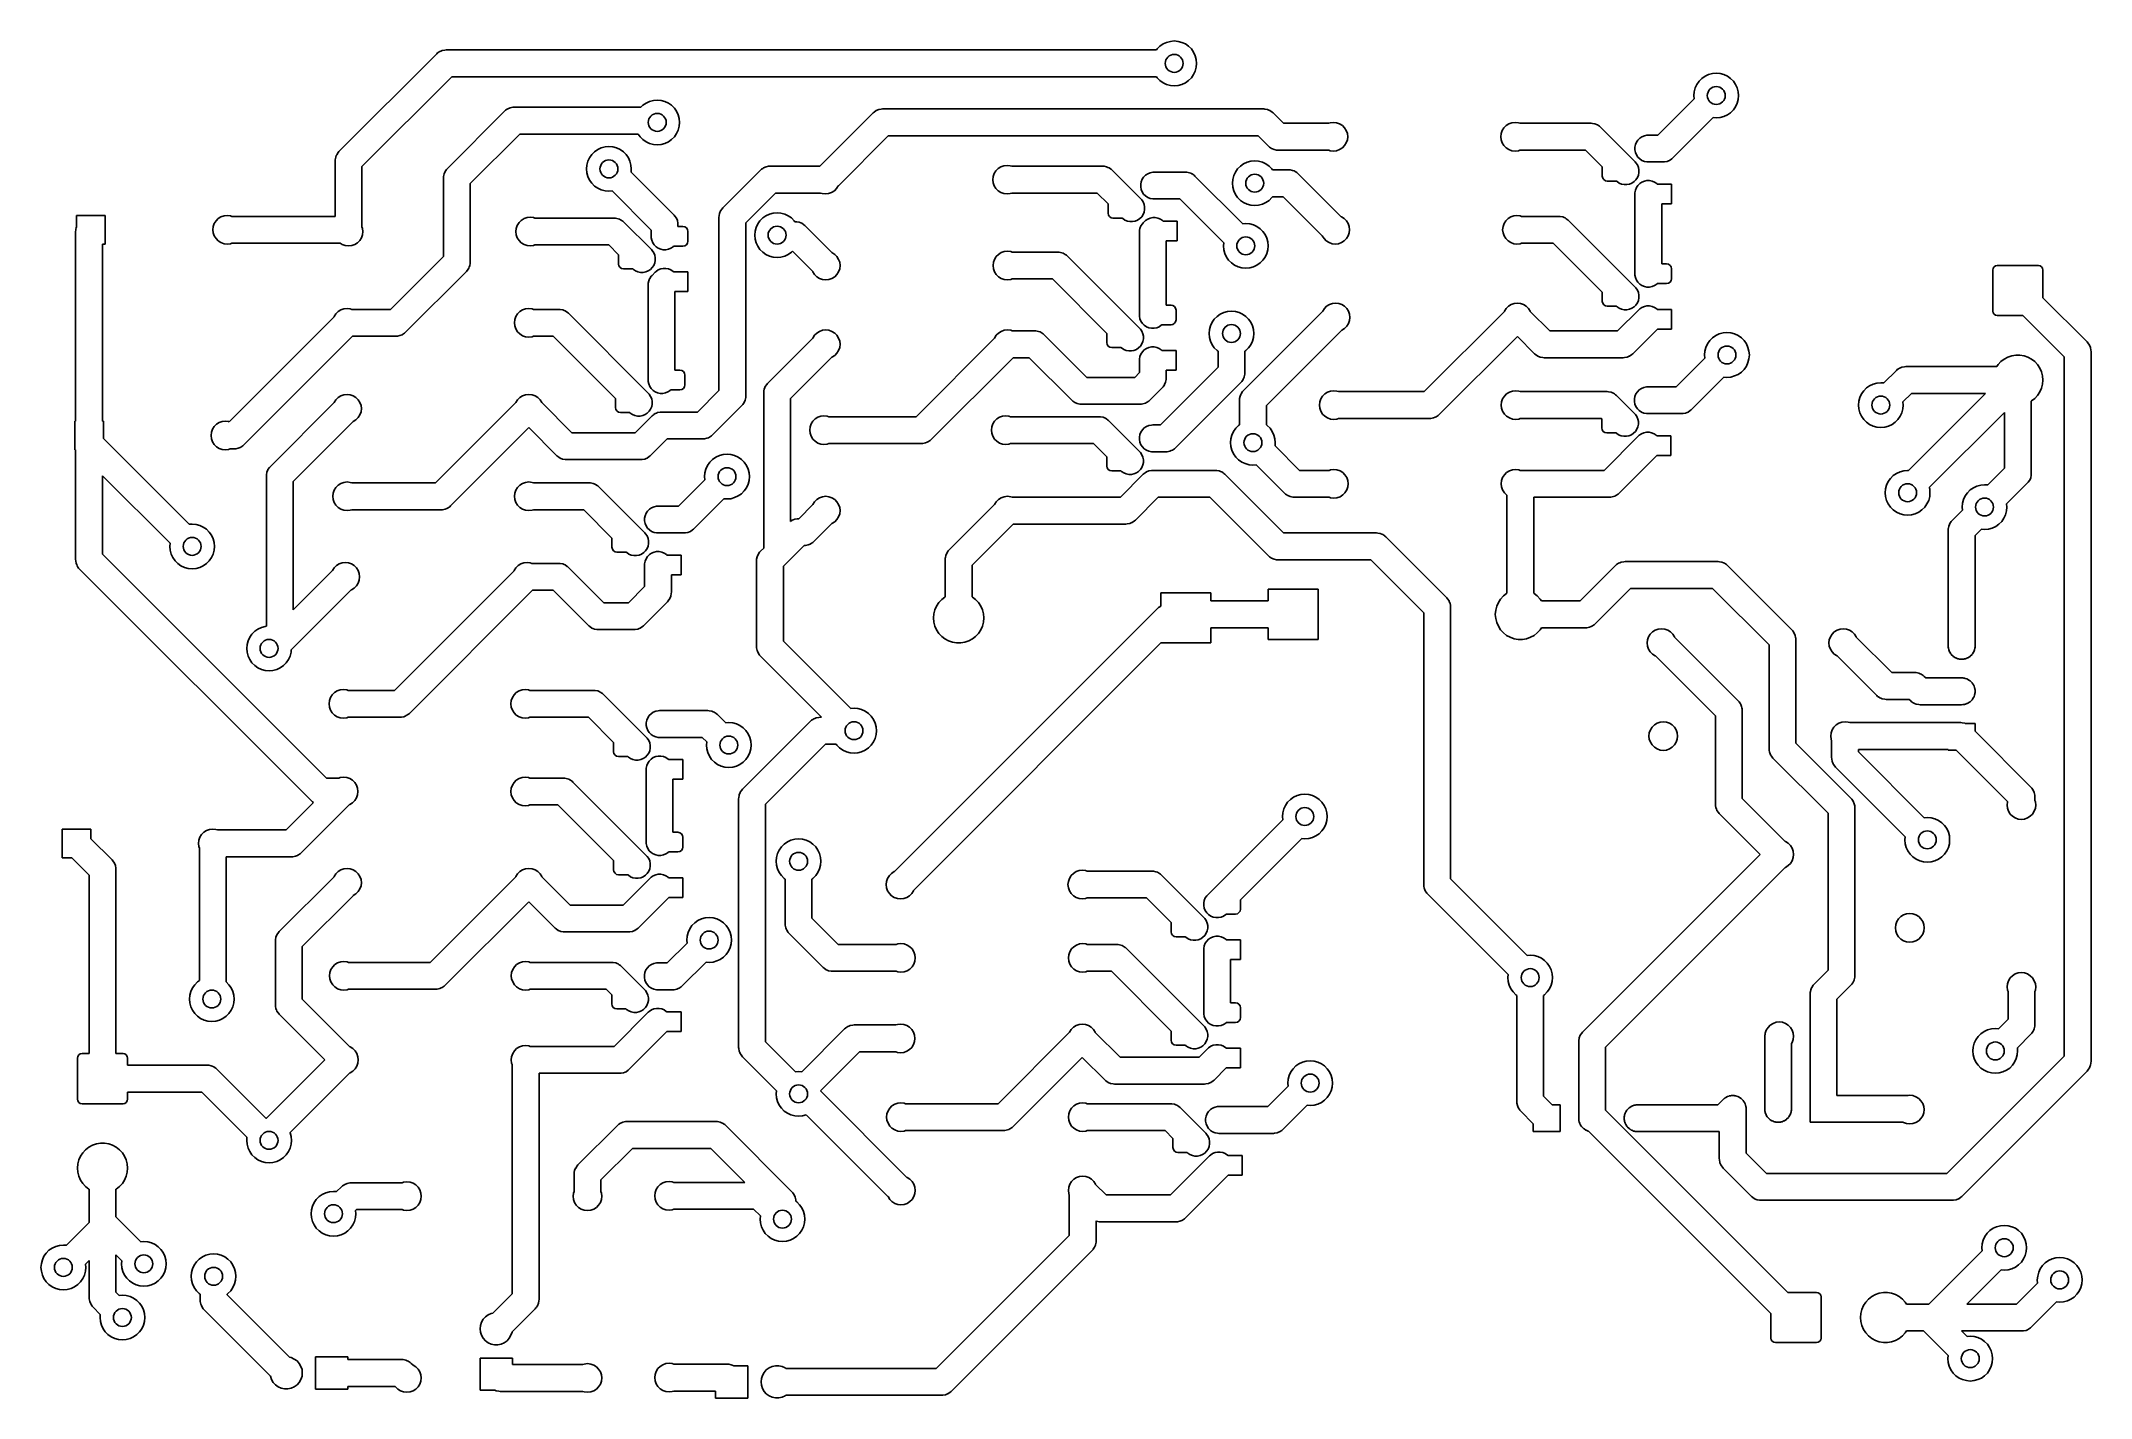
# Model space of a CAD drawing. Extents: x -0.03 to 4.48, y -0.11 to 2.88.
import ezdxf

# ---------------------------------------------------------------- set-up
doc = ezdxf.new("R2010")
doc.units = 0
doc.header["$MEASUREMENT"] = 0
doc.layers.add('BLACK', color=7, linetype='CONTINUOUS')

msp = doc.modelspace()

# ---------------------------------------------------------------- linework, layer by layer
at = {"layer": 'BLACK', "linetype": 'CONTINUOUS'}
for p, q in [((0.6279, 2.6343), (0.8429, 2.8492)), ((0.8429, 2.8492), (0.845, 2.8512)), ((0.845, 2.8512), (0.8499, 2.8544)), ((0.8499, 2.8544), (0.8521, 2.8553)), ((0.8521, 2.8553), (0.8552, 2.8566)), ((0.8552, 2.8566), (0.8609, 2.8577)), ((0.8609, 2.8577), (0.8638, 2.8579)), ((0.8638, 2.8579), (2.427, 2.8579)), ((2.427, 2.8579), (2.4284, 2.86)), ((2.4284, 2.86), (2.4345, 2.866)), ((2.4345, 2.866), (2.4415, 2.871)), ((2.4415, 2.871), (2.4493, 2.8746)), ((2.4493, 2.8746), (2.4576, 2.8768)), ((2.4576, 2.8768), (2.4661, 2.8776)), ((2.4661, 2.8776), (2.4747, 2.8768)), ((2.4747, 2.8768), (2.483, 2.8746)), ((2.483, 2.8746), (2.4907, 2.871)), ((2.4907, 2.871), (2.4978, 2.866)), ((2.4978, 2.866), (2.5038, 2.86)), ((2.5038, 2.86), (2.5088, 2.853)), ((2.5088, 2.853), (2.5124, 2.8452)), ((2.5124, 2.8452), (2.5146, 2.8369)), ((0.876, 2.7988), (0.6783, 2.6012)), ((2.427, 2.7988), (0.876, 2.7988)), ((2.4284, 2.7967), (2.427, 2.7988)), ((2.5088, 2.8037), (2.5038, 2.7967)), ((2.5124, 2.8115), (2.5088, 2.8037)), ((2.5146, 2.8198), (2.5124, 2.8115)), ((2.5146, 2.8369), (2.5154, 2.8283)), ((2.5154, 2.8283), (2.5146, 2.8198)), ((3.6274, 2.7952), (3.6344, 2.8001)), ((3.6344, 2.8001), (3.6422, 2.8037)), ((3.6422, 2.8037), (3.6505, 2.8059)), ((3.6505, 2.8059), (3.6591, 2.8067)), ((3.6591, 2.8067), (3.6676, 2.8059)), ((3.6676, 2.8059), (3.6759, 2.8037)), ((3.6759, 2.8037), (3.6837, 2.8001)), ((3.6837, 2.8001), (3.6907, 2.7952)), ((2.4345, 2.7906), (2.4284, 2.7967)), ((2.4415, 2.7857), (2.4345, 2.7906)), ((2.4493, 2.7821), (2.4415, 2.7857)), ((2.4576, 2.7799), (2.4493, 2.7821)), ((2.4661, 2.7791), (2.4576, 2.7799)), ((2.4747, 2.7799), (2.4661, 2.7791)), ((2.483, 2.7821), (2.4747, 2.7799)), ((2.4907, 2.7857), (2.483, 2.7821)), ((2.4978, 2.7906), (2.4907, 2.7857)), ((2.5038, 2.7967), (2.4978, 2.7906)), ((3.6098, 2.7575), (3.6106, 2.766)), ((3.6104, 2.7506), (3.6098, 2.7575)), ((3.6106, 2.766), (3.6128, 2.7743)), ((3.6128, 2.7743), (3.6164, 2.7821)), ((3.6164, 2.7821), (3.6214, 2.7891)), ((3.6214, 2.7891), (3.6274, 2.7952)), ((3.6907, 2.7952), (3.6968, 2.7891)), ((3.6968, 2.7891), (3.7017, 2.7821)), ((3.7017, 2.7821), (3.7053, 2.7743)), ((3.7053, 2.7743), (3.7075, 2.766)), ((3.7075, 2.766), (3.7083, 2.7575)), ((3.7083, 2.7575), (3.7075, 2.7489)), ((0.8665, 2.5973), (0.9925, 2.7232)), ((0.9925, 2.7232), (0.9947, 2.7252)), ((0.9947, 2.7252), (0.9969, 2.7267)), ((0.9969, 2.7267), (0.9995, 2.7284)), ((0.9995, 2.7284), (1.0048, 2.7306)), ((1.0048, 2.7306), (1.0105, 2.7317)), ((1.0105, 2.7317), (1.0134, 2.7319)), ((1.0134, 2.7319), (1.2925, 2.7319)), ((1.2925, 2.7319), (1.2967, 2.7361)), ((1.2967, 2.7361), (1.3037, 2.741)), ((1.3037, 2.741), (1.3115, 2.7447)), ((1.3115, 2.7447), (1.3198, 2.7469)), ((1.3198, 2.7469), (1.3283, 2.7476)), ((1.3283, 2.7476), (1.3369, 2.7469)), ((1.3369, 2.7469), (1.3452, 2.7447)), ((1.3452, 2.7447), (1.353, 2.741)), ((1.353, 2.741), (1.36, 2.7361)), ((1.36, 2.7361), (1.366, 2.7301)), ((1.366, 2.7301), (1.371, 2.723)), ((1.371, 2.723), (1.3746, 2.7153)), ((1.3746, 2.7153), (1.3768, 2.707)), ((1.6862, 2.602), (1.8035, 2.7193)), ((1.8035, 2.7193), (1.8057, 2.7213)), ((1.8057, 2.7213), (1.8105, 2.7245)), ((1.8105, 2.7245), (1.8158, 2.7267)), ((1.8158, 2.7267), (1.8215, 2.7278)), ((1.8215, 2.7278), (1.8244, 2.728)), ((1.8244, 2.728), (2.663, 2.728)), ((2.663, 2.728), (2.6659, 2.7278)), ((2.6659, 2.7278), (2.6716, 2.7267)), ((2.6716, 2.7267), (2.6747, 2.7254)), ((2.6747, 2.7254), (2.6769, 2.7245)), ((2.6769, 2.7245), (2.6817, 2.7213)), ((2.6817, 2.7213), (2.6839, 2.7193)), ((2.6839, 2.7193), (2.7067, 2.6965)), ((3.5303, 2.6705), (3.6104, 2.7506)), ((3.6522, 2.7089), (3.5634, 2.6201)), ((3.6591, 2.7083), (3.6522, 2.7089)), ((3.6676, 2.709), (3.6591, 2.7083)), ((3.6759, 2.7112), (3.6676, 2.709)), ((3.6837, 2.7149), (3.6759, 2.7112)), ((3.6907, 2.7198), (3.6837, 2.7149)), ((3.6968, 2.7258), (3.6907, 2.7198)), ((3.7017, 2.7329), (3.6968, 2.7258)), ((3.7053, 2.7406), (3.7017, 2.7329)), ((3.7075, 2.7489), (3.7053, 2.7406)), ((1.0256, 2.6728), (0.9169, 2.5641)), ((1.2864, 2.6728), (1.0256, 2.6728)), ((1.2906, 2.6668), (1.2864, 2.6728)), ((1.2967, 2.6607), (1.2906, 2.6668)), ((1.366, 2.6668), (1.36, 2.6607)), ((1.371, 2.6738), (1.366, 2.6668)), ((1.3746, 2.6816), (1.371, 2.6738)), ((1.3768, 2.6899), (1.3746, 2.6816)), ((1.3768, 2.707), (1.3776, 2.6984)), ((1.3776, 2.6984), (1.3768, 2.6899)), ((1.8366, 2.6689), (1.727, 2.5592)), ((2.6508, 2.6689), (1.8366, 2.6689)), ((2.6736, 2.646), (2.6508, 2.6689)), ((2.7067, 2.6965), (2.8062, 2.6965)), ((2.8062, 2.6965), (2.8095, 2.6976)), ((2.8095, 2.6976), (2.8165, 2.6984)), ((2.8165, 2.6984), (2.8235, 2.6976)), ((2.8235, 2.6976), (2.8302, 2.6953)), ((2.8302, 2.6953), (2.8362, 2.6916)), ((2.8362, 2.6916), (2.8412, 2.6866)), ((2.8412, 2.6866), (2.8449, 2.6806)), ((2.8449, 2.6806), (2.8472, 2.6739)), ((2.8472, 2.6739), (2.848, 2.6669)), ((2.848, 2.6669), (2.8472, 2.6599)), ((3.185, 2.6669), (3.1858, 2.6739)), ((3.1858, 2.6599), (3.185, 2.6669)), ((3.1858, 2.6739), (3.1882, 2.6806)), ((3.1882, 2.6806), (3.1919, 2.6866)), ((3.1919, 2.6866), (3.1969, 2.6916)), ((3.1969, 2.6916), (3.2029, 2.6953)), ((3.2029, 2.6953), (3.2095, 2.6976)), ((3.2095, 2.6976), (3.2165, 2.6984)), ((3.2165, 2.6984), (3.2235, 2.6976)), ((3.2235, 2.6976), (3.2269, 2.6965)), ((3.2269, 2.6965), (3.3835, 2.6965)), ((3.3835, 2.6965), (3.3864, 2.6963)), ((3.3864, 2.6963), (3.392, 2.6952)), ((3.392, 2.6952), (3.3952, 2.6939)), ((3.3952, 2.6939), (3.3974, 2.693)), ((3.3974, 2.693), (3.402, 2.6899)), ((3.402, 2.6899), (3.4022, 2.6898)), ((3.4022, 2.6898), (3.4043, 2.6878)), ((3.4043, 2.6878), (3.4803, 2.6118)), ((3.4866, 2.6597), (3.4907, 2.6638)), ((3.4907, 2.6638), (3.4955, 2.667)), ((3.4955, 2.667), (3.5009, 2.6692)), ((3.5009, 2.6692), (3.5066, 2.6703)), ((3.5066, 2.6703), (3.5094, 2.6705)), ((3.5094, 2.6705), (3.5303, 2.6705)), ((0.6194, 2.6163), (0.62, 2.6189)), ((0.62, 2.6189), (0.6206, 2.622)), ((0.6206, 2.622), (0.622, 2.6254)), ((0.622, 2.6254), (0.6228, 2.6273)), ((0.6228, 2.6273), (0.626, 2.6321)), ((0.626, 2.6321), (0.6279, 2.6343)), ((1.1758, 2.6129), (1.1794, 2.6207)), ((1.1794, 2.6207), (1.1843, 2.6277)), ((1.1843, 2.6277), (1.1904, 2.6338)), ((1.1904, 2.6338), (1.1974, 2.6387)), ((1.1974, 2.6387), (1.2052, 2.6423)), ((1.2052, 2.6423), (1.2135, 2.6445)), ((1.2135, 2.6445), (1.222, 2.6453)), ((1.222, 2.6453), (1.2306, 2.6445)), ((1.2306, 2.6445), (1.2389, 2.6423)), ((1.2389, 2.6423), (1.2467, 2.6387)), ((1.2467, 2.6387), (1.2537, 2.6338)), ((1.2537, 2.6338), (1.2597, 2.6277)), ((1.2597, 2.6277), (1.2647, 2.6207)), ((1.2647, 2.6207), (1.2683, 2.6129)), ((1.3037, 2.6558), (1.2967, 2.6607)), ((1.3115, 2.6522), (1.3037, 2.6558)), ((1.3198, 2.65), (1.3115, 2.6522)), ((1.3283, 2.6492), (1.3198, 2.65)), ((1.3369, 2.65), (1.3283, 2.6492)), ((1.3452, 2.6522), (1.3369, 2.65)), ((1.353, 2.6558), (1.3452, 2.6522)), ((1.36, 2.6607), (1.353, 2.6558)), ((2.6758, 2.6441), (2.6736, 2.646)), ((2.6806, 2.6409), (2.6758, 2.6441)), ((2.6828, 2.64), (2.6806, 2.6409)), ((2.6859, 2.6387), (2.6828, 2.64)), ((2.6916, 2.6375), (2.6859, 2.6387)), ((2.6945, 2.6374), (2.6916, 2.6375)), ((2.8062, 2.6374), (2.6945, 2.6374)), ((2.8095, 2.6362), (2.8062, 2.6374)), ((2.8165, 2.6354), (2.8095, 2.6362)), ((2.8235, 2.6362), (2.8165, 2.6354)), ((2.8302, 2.6386), (2.8235, 2.6362)), ((2.8362, 2.6423), (2.8302, 2.6386)), ((2.8412, 2.6473), (2.8362, 2.6423)), ((2.8449, 2.6533), (2.8412, 2.6473)), ((2.8472, 2.6599), (2.8449, 2.6533)), ((3.1882, 2.6533), (3.1858, 2.6599)), ((3.1919, 2.6473), (3.1882, 2.6533)), ((3.1969, 2.6423), (3.1919, 2.6473)), ((3.2029, 2.6386), (3.1969, 2.6423)), ((3.2095, 2.6362), (3.2029, 2.6386)), ((3.2165, 2.6354), (3.2095, 2.6362)), ((3.2235, 2.6362), (3.2165, 2.6354)), ((3.2269, 2.6374), (3.2235, 2.6362)), ((3.3712, 2.6374), (3.2269, 2.6374)), ((3.4083, 2.6004), (3.3712, 2.6374)), ((3.4801, 2.6438), (3.4812, 2.6495)), ((3.4801, 2.6381), (3.4801, 2.6438)), ((3.4812, 2.6324), (3.4801, 2.6381)), ((3.4812, 2.6495), (3.4834, 2.6549)), ((3.4834, 2.627), (3.4812, 2.6324)), ((3.4834, 2.6549), (3.4866, 2.6597)), ((3.4866, 2.6222), (3.4834, 2.627)), ((3.4907, 2.6181), (3.4866, 2.6222)), ((3.4955, 2.6149), (3.4907, 2.6181)), ((3.5613, 2.6181), (3.5564, 2.6149)), ((3.5634, 2.6201), (3.5613, 2.6181)), ((0.6193, 2.6134), (0.6194, 2.6163)), ((0.6193, 2.4917), (0.6193, 2.6134)), ((0.6783, 2.6012), (0.6783, 2.4686)), ((0.8579, 2.5764), (0.858, 2.5793)), ((0.8579, 2.4036), (0.8579, 2.5764)), ((0.858, 2.5793), (0.8586, 2.5824)), ((0.8586, 2.5824), (0.8591, 2.5849)), ((0.8591, 2.5849), (0.8614, 2.5903)), ((0.8614, 2.5903), (0.8646, 2.5951)), ((0.8614, 2.5903), (0.8614, 2.5903)), ((0.8646, 2.5951), (0.8665, 2.5973)), ((1.1728, 2.5961), (1.1736, 2.6046)), ((1.1736, 2.5875), (1.1728, 2.5961)), ((1.1736, 2.6046), (1.1758, 2.6129)), ((1.1758, 2.5792), (1.1736, 2.5875)), ((1.1794, 2.5715), (1.1758, 2.5792)), ((1.2683, 2.6129), (1.2705, 2.6046)), ((1.2705, 2.6046), (1.2713, 2.5961)), ((1.2713, 2.5961), (1.2707, 2.5892)), ((1.2707, 2.5892), (1.3654, 2.4945)), ((1.4728, 2.5106), (1.5555, 2.5933)), ((1.5555, 2.5933), (1.5576, 2.5953)), ((1.5576, 2.5953), (1.5606, 2.5973)), ((1.5606, 2.5973), (1.5625, 2.5985)), ((1.5625, 2.5985), (1.5678, 2.6007)), ((1.5678, 2.6007), (1.5735, 2.6018)), ((1.5735, 2.6018), (1.5764, 2.602)), ((1.5764, 2.602), (1.6862, 2.602)), ((2.0669, 2.5724), (2.0677, 2.5794)), ((2.0677, 2.5654), (2.0669, 2.5724)), ((2.0677, 2.5794), (2.07, 2.5861)), ((2.07, 2.5861), (2.0738, 2.5921)), ((2.0738, 2.5921), (2.0788, 2.5971)), ((2.0788, 2.5971), (2.0848, 2.6008)), ((2.0848, 2.6008), (2.0914, 2.6031)), ((2.0914, 2.6031), (2.0984, 2.6039)), ((2.0984, 2.6039), (2.1054, 2.6031)), ((2.1054, 2.6031), (2.1088, 2.602)), ((2.1088, 2.602), (2.3087, 2.602)), ((2.3087, 2.602), (2.3116, 2.6018)), ((2.3116, 2.6018), (2.3172, 2.6007)), ((2.3172, 2.6007), (2.3202, 2.5995)), ((2.3202, 2.5995), (2.3226, 2.5985)), ((2.3226, 2.5985), (2.326, 2.5962)), ((2.326, 2.5962), (2.3274, 2.5953)), ((2.3274, 2.5953), (2.3295, 2.5933)), ((2.3295, 2.5933), (2.3925, 2.5303)), ((2.3934, 2.568), (2.3956, 2.5734)), ((2.3956, 2.5734), (2.3988, 2.5782)), ((2.3988, 2.5782), (2.4029, 2.5823)), ((2.4029, 2.5823), (2.4077, 2.5855)), ((2.4077, 2.5855), (2.4131, 2.5877)), ((2.4131, 2.5877), (2.4188, 2.5888)), ((2.4188, 2.5888), (2.4217, 2.589)), ((2.4217, 2.589), (2.4909, 2.589)), ((2.4909, 2.589), (2.4938, 2.5888)), ((2.4938, 2.5888), (2.4995, 2.5877)), ((2.4995, 2.5877), (2.5026, 2.5864)), ((2.5026, 2.5864), (2.5049, 2.5855)), ((2.5049, 2.5855), (2.5057, 2.5849)), ((2.5057, 2.5849), (2.5097, 2.5823)), ((2.5097, 2.5823), (2.5118, 2.5803)), ((2.5118, 2.5803), (2.6168, 2.4754)), ((2.5941, 2.5646), (2.5948, 2.5731)), ((2.5948, 2.5731), (2.5971, 2.5814)), ((2.5971, 2.5814), (2.6007, 2.5892)), ((2.6007, 2.5892), (2.6056, 2.5962)), ((2.6056, 2.5962), (2.6117, 2.6023)), ((2.6117, 2.6023), (2.6187, 2.6072)), ((2.6187, 2.6072), (2.6265, 2.6108)), ((2.6265, 2.6108), (2.6348, 2.613)), ((2.6348, 2.613), (2.6433, 2.6138)), ((2.6433, 2.6138), (2.6519, 2.613)), ((2.6519, 2.613), (2.6601, 2.6108)), ((2.6601, 2.6108), (2.6679, 2.6072)), ((2.6679, 2.6072), (2.6749, 2.6023)), ((2.6749, 2.6023), (2.681, 2.5962)), ((2.681, 2.5962), (2.6825, 2.5941)), ((2.6825, 2.5941), (2.7181, 2.5941)), ((2.7181, 2.5941), (2.721, 2.594)), ((2.721, 2.594), (2.7267, 2.5928)), ((2.7267, 2.5928), (2.7298, 2.5915)), ((2.7298, 2.5915), (2.732, 2.5906)), ((2.732, 2.5906), (2.7359, 2.5881)), ((2.7359, 2.5881), (2.7368, 2.5874)), ((2.7368, 2.5874), (2.739, 2.5854)), ((2.739, 2.5854), (2.8337, 2.4907)), ((3.4083, 2.5801), (3.4083, 2.6004)), ((3.4091, 2.576), (3.4083, 2.5801)), ((3.4114, 2.5725), (3.4091, 2.576)), ((3.415, 2.5701), (3.4114, 2.5725)), ((3.4823, 2.5722), (3.4782, 2.5681)), ((3.4803, 2.6118), (3.4823, 2.6097)), ((3.4823, 2.6097), (3.4855, 2.6049)), ((3.4855, 2.577), (3.4823, 2.5722)), ((3.4855, 2.6049), (3.4877, 2.5995)), ((3.4877, 2.5824), (3.4855, 2.577)), ((3.4877, 2.5995), (3.4888, 2.5938)), ((3.4888, 2.5881), (3.4877, 2.5824)), ((3.4888, 2.5938), (3.4888, 2.5881)), ((3.5009, 2.6127), (3.4955, 2.6149)), ((3.5066, 2.6116), (3.5009, 2.6127)), ((3.5094, 2.6114), (3.5066, 2.6116)), ((3.5425, 2.6114), (3.5094, 2.6114)), ((3.5454, 2.6116), (3.5425, 2.6114)), ((3.5511, 2.6127), (3.5454, 2.6116)), ((3.5542, 2.614), (3.5511, 2.6127)), ((3.5564, 2.6149), (3.5542, 2.614)), ((0.9169, 2.5641), (0.9169, 2.3913)), ((1.1843, 2.5644), (1.1794, 2.5715)), ((1.1904, 2.5584), (1.1843, 2.5644)), ((1.1974, 2.5534), (1.1904, 2.5584)), ((1.2052, 2.5498), (1.1974, 2.5534)), ((1.2135, 2.5476), (1.2052, 2.5498)), ((1.222, 2.5469), (1.2135, 2.5476)), ((1.2289, 2.5475), (1.222, 2.5469)), ((1.315, 2.4614), (1.2289, 2.5475)), ((1.5886, 2.5429), (1.5232, 2.4775)), ((1.688, 2.5429), (1.5886, 2.5429)), ((1.6914, 2.5417), (1.688, 2.5429)), ((1.6984, 2.5409), (1.6914, 2.5417)), ((1.7054, 2.5417), (1.6984, 2.5409)), ((1.7121, 2.5441), (1.7054, 2.5417)), ((1.7181, 2.5478), (1.7121, 2.5441)), ((1.723, 2.5528), (1.7181, 2.5478)), ((1.7268, 2.5588), (1.723, 2.5528)), ((1.727, 2.5592), (1.7268, 2.5588)), ((2.07, 2.5588), (2.0677, 2.5654)), ((2.0738, 2.5528), (2.07, 2.5588)), ((2.0788, 2.5478), (2.0738, 2.5528)), ((2.0848, 2.5441), (2.0788, 2.5478)), ((2.0914, 2.5417), (2.0848, 2.5441)), ((2.0984, 2.5409), (2.0914, 2.5417)), ((2.1054, 2.5417), (2.0984, 2.5409)), ((2.1088, 2.5429), (2.1054, 2.5417)), ((2.2964, 2.5429), (2.1088, 2.5429)), ((2.3205, 2.5189), (2.2964, 2.5429)), ((2.3923, 2.5623), (2.3934, 2.568)), ((2.3923, 2.5566), (2.3923, 2.5623)), ((2.3934, 2.5509), (2.3923, 2.5566)), ((2.3925, 2.5303), (2.3945, 2.5282)), ((2.3956, 2.5455), (2.3934, 2.5509)), ((2.3945, 2.5282), (2.3977, 2.5234)), ((2.3988, 2.5407), (2.3956, 2.5455)), ((2.4029, 2.5366), (2.3988, 2.5407)), ((2.4077, 2.5334), (2.4029, 2.5366)), ((2.4131, 2.5312), (2.4077, 2.5334)), ((2.4188, 2.5301), (2.4131, 2.5312)), ((2.4217, 2.5299), (2.4188, 2.5301)), ((2.4787, 2.5299), (2.4217, 2.5299)), ((2.575, 2.4336), (2.4787, 2.5299)), ((2.5948, 2.556), (2.5941, 2.5646)), ((2.5971, 2.5477), (2.5948, 2.556)), ((2.6007, 2.54), (2.5971, 2.5477)), ((2.6056, 2.5329), (2.6007, 2.54)), ((2.6117, 2.5269), (2.6056, 2.5329)), ((2.6187, 2.5219), (2.6117, 2.5269)), ((2.6749, 2.5269), (2.6679, 2.5219)), ((2.681, 2.5329), (2.6749, 2.5269)), ((2.6825, 2.535), (2.681, 2.5329)), ((2.7059, 2.535), (2.6825, 2.535)), ((2.7919, 2.449), (2.7059, 2.535)), ((3.4191, 2.5693), (3.415, 2.5701)), ((3.4394, 2.5693), (3.4191, 2.5693)), ((3.4407, 2.5681), (3.4394, 2.5693)), ((3.4455, 2.5649), (3.4407, 2.5681)), ((3.4509, 2.5627), (3.4455, 2.5649)), ((3.4566, 2.5616), (3.4509, 2.5627)), ((3.4623, 2.5616), (3.4566, 2.5616)), ((3.468, 2.5627), (3.4623, 2.5616)), ((3.4734, 2.5649), (3.468, 2.5627)), ((3.4782, 2.5681), (3.4734, 2.5649)), ((3.4799, 2.5409), (3.4801, 2.5438)), ((3.4799, 2.3654), (3.4799, 2.5409)), ((3.4801, 2.5438), (3.4812, 2.5495)), ((3.4812, 2.5495), (3.4834, 2.5549)), ((3.4834, 2.5549), (3.4866, 2.5597)), ((3.4866, 2.5597), (3.4907, 2.5638)), ((3.4907, 2.5638), (3.4955, 2.567)), ((3.4955, 2.567), (3.5009, 2.5692)), ((3.5009, 2.5692), (3.5066, 2.5703)), ((3.5066, 2.5703), (3.5123, 2.5703)), ((3.5123, 2.5703), (3.518, 2.5692)), ((3.518, 2.5692), (3.5234, 2.567)), ((3.5234, 2.567), (3.5282, 2.5638)), ((3.5282, 2.5638), (3.5294, 2.5626)), ((3.5294, 2.5626), (3.5606, 2.5626)), ((3.5606, 2.5626), (3.5606, 2.5193)), ((0.0504, 2.4688), (0.0504, 2.4937)), ((0.0504, 2.4937), (0.1134, 2.4937)), ((0.1134, 2.4937), (0.1134, 2.4307)), ((0.3535, 2.4759), (0.3573, 2.4818)), ((0.3573, 2.4818), (0.3623, 2.4868)), ((0.3623, 2.4868), (0.3682, 2.4906)), ((0.3682, 2.4906), (0.3749, 2.4929)), ((0.3749, 2.4929), (0.3819, 2.4937)), ((0.3819, 2.4937), (0.3889, 2.4929)), ((0.3889, 2.4929), (0.3923, 2.4917)), ((0.3923, 2.4917), (0.6193, 2.4917)), ((1.0242, 2.4779), (1.0292, 2.4829)), ((1.0292, 2.4829), (1.0352, 2.4866)), ((1.0352, 2.4866), (1.0418, 2.489)), ((1.0418, 2.489), (1.0488, 2.4898)), ((1.0488, 2.4898), (1.0558, 2.489)), ((1.0558, 2.489), (1.0592, 2.4878)), ((1.0592, 2.4878), (1.2339, 2.4878)), ((1.2339, 2.4878), (1.2368, 2.4877)), ((1.2368, 2.4877), (1.2424, 2.4865)), ((1.2424, 2.4865), (1.2456, 2.4852)), ((1.2456, 2.4852), (1.2478, 2.4843)), ((1.2478, 2.4843), (1.2524, 2.4812)), ((1.3654, 2.4945), (1.3673, 2.4924)), ((1.3673, 2.4924), (1.3705, 2.4875)), ((1.3705, 2.4875), (1.3727, 2.4822)), ((1.3727, 2.4822), (1.3739, 2.4765)), ((1.4642, 2.4898), (1.4643, 2.4927)), ((1.4642, 2.1083), (1.4642, 2.4898)), ((1.4643, 2.4927), (1.4645, 2.4937)), ((1.4645, 2.4937), (1.4654, 2.4983)), ((1.4654, 2.4983), (1.4677, 2.5037)), ((1.4677, 2.5037), (1.4709, 2.5085)), ((1.4677, 2.5037), (1.4677, 2.5037)), ((1.4709, 2.5085), (1.4728, 2.5106)), ((1.5495, 2.475), (1.5544, 2.482)), ((1.5544, 2.482), (1.5605, 2.4881)), ((1.5605, 2.4881), (1.5675, 2.493)), ((1.5675, 2.493), (1.5753, 2.4966)), ((1.5753, 2.4966), (1.5836, 2.4989)), ((1.5836, 2.4989), (1.5921, 2.4996)), ((1.5921, 2.4996), (1.6007, 2.4989)), ((1.6007, 2.4989), (1.609, 2.4966)), ((1.609, 2.4966), (1.6167, 2.493)), ((1.6167, 2.493), (1.6238, 2.4881)), ((1.6238, 2.4881), (1.6298, 2.482)), ((1.6298, 2.482), (1.6313, 2.4799)), ((2.3205, 2.4986), (2.3205, 2.5189)), ((2.3213, 2.4945), (2.3205, 2.4986)), ((2.3236, 2.491), (2.3213, 2.4945)), ((2.3272, 2.4886), (2.3236, 2.491)), ((2.3313, 2.4878), (2.3272, 2.4886)), ((2.3516, 2.4878), (2.3313, 2.4878)), ((2.3529, 2.4866), (2.3516, 2.4878)), ((2.3577, 2.4834), (2.3529, 2.4866)), ((2.3631, 2.4812), (2.3577, 2.4834)), ((2.3856, 2.4834), (2.3802, 2.4812)), ((2.3904, 2.4866), (2.3856, 2.4834)), ((2.3945, 2.4907), (2.3904, 2.4866)), ((2.3977, 2.4955), (2.3945, 2.4907)), ((2.3977, 2.5234), (2.3999, 2.518)), ((2.3999, 2.5009), (2.3977, 2.4955)), ((2.3999, 2.518), (2.401, 2.5123)), ((2.401, 2.5066), (2.3999, 2.5009)), ((2.4008, 2.4803), (2.4029, 2.4823)), ((2.401, 2.5123), (2.401, 2.5066)), ((2.4029, 2.4823), (2.4077, 2.4855)), ((2.4077, 2.4855), (2.4131, 2.4877)), ((2.4131, 2.4877), (2.4188, 2.4888)), ((2.4188, 2.4888), (2.4245, 2.4888)), ((2.4245, 2.4888), (2.4302, 2.4877)), ((2.4302, 2.4877), (2.4356, 2.4855)), ((2.4356, 2.4855), (2.4404, 2.4823)), ((2.4404, 2.4823), (2.4416, 2.4811)), ((2.6265, 2.5183), (2.6187, 2.5219)), ((2.6348, 2.5161), (2.6265, 2.5183)), ((2.6433, 2.5154), (2.6348, 2.5161)), ((2.6519, 2.5161), (2.6433, 2.5154)), ((2.6601, 2.5183), (2.6519, 2.5161)), ((2.6679, 2.5219), (2.6601, 2.5183)), ((2.8337, 2.4907), (2.8341, 2.4906)), ((2.8341, 2.4906), (2.8401, 2.4868)), ((2.8401, 2.4868), (2.8451, 2.4818)), ((2.8451, 2.4818), (2.8488, 2.4759)), ((3.1921, 2.4759), (3.1958, 2.4818)), ((3.1958, 2.4818), (3.2008, 2.4868)), ((3.2008, 2.4868), (3.2068, 2.4906)), ((3.2068, 2.4906), (3.2135, 2.4929)), ((3.2135, 2.4929), (3.2205, 2.4937)), ((3.2205, 2.4937), (3.2275, 2.4929)), ((3.2275, 2.4929), (3.2308, 2.4917)), ((3.2308, 2.4917), (3.3126, 2.4917)), ((3.3126, 2.4917), (3.3155, 2.4916)), ((3.3155, 2.4916), (3.3212, 2.4905)), ((3.3212, 2.4905), (3.3243, 2.4892)), ((3.3243, 2.4892), (3.3265, 2.4882)), ((3.3265, 2.4882), (3.3291, 2.4865)), ((3.3291, 2.4865), (3.3313, 2.485)), ((3.3313, 2.485), (3.3335, 2.4831)), ((3.3335, 2.4831), (3.4803, 2.3362)), ((3.5606, 2.5193), (3.539, 2.5193)), ((3.539, 2.5193), (3.539, 2.387)), ((0.0482, 2.4581), (0.0484, 2.461)), ((0.0482, 2.0409), (0.0482, 2.4581)), ((0.0484, 2.461), (0.0489, 2.4637)), ((0.0489, 2.4637), (0.0495, 2.4666)), ((0.0495, 2.4666), (0.0504, 2.4688)), ((0.3504, 2.4622), (0.3512, 2.4692)), ((0.3512, 2.4552), (0.3504, 2.4622)), ((0.3512, 2.4692), (0.3535, 2.4759)), ((0.3535, 2.4485), (0.3512, 2.4552)), ((0.3573, 2.4426), (0.3535, 2.4485)), ((0.3623, 2.4376), (0.3573, 2.4426)), ((0.3682, 2.4338), (0.3623, 2.4376)), ((0.6734, 2.4386), (0.6685, 2.4336)), ((0.6772, 2.4446), (0.6734, 2.4386)), ((0.6795, 2.4513), (0.6772, 2.4446)), ((0.6783, 2.4686), (0.6795, 2.4653)), ((0.6795, 2.4653), (0.6803, 2.4583)), ((0.6803, 2.4583), (0.6795, 2.4513)), ((1.0173, 2.4583), (1.0181, 2.4653)), ((1.0181, 2.4513), (1.0173, 2.4583)), ((1.0181, 2.4653), (1.0204, 2.4719)), ((1.0204, 2.4446), (1.0181, 2.4513)), ((1.0204, 2.4719), (1.0242, 2.4779)), ((1.0242, 2.4386), (1.0204, 2.4446)), ((1.0292, 2.4336), (1.0242, 2.4386)), ((1.2524, 2.4812), (1.2526, 2.4811)), ((1.2526, 2.4811), (1.2547, 2.4791)), ((1.2547, 2.4791), (1.3154, 2.4185)), ((1.315, 2.4476), (1.315, 2.4614)), ((1.3151, 2.4447), (1.315, 2.4476)), ((1.3162, 2.4391), (1.3151, 2.4447)), ((1.3184, 2.4337), (1.3162, 2.4391)), ((1.3739, 2.4765), (1.374, 2.4736)), ((1.374, 2.4736), (1.374, 2.4693)), ((1.374, 2.4693), (1.3848, 2.4693)), ((1.3848, 2.4693), (1.389, 2.4685)), ((1.389, 2.4685), (1.3925, 2.4661)), ((1.3925, 2.4661), (1.3948, 2.4626)), ((1.3948, 2.4626), (1.3957, 2.4585)), ((1.3957, 2.4368), (1.3948, 2.4327)), ((1.3957, 2.4585), (1.3957, 2.4368)), ((1.5232, 2.4775), (1.5232, 2.0961)), ((1.5429, 2.4504), (1.5437, 2.4589)), ((1.5437, 2.4418), (1.5429, 2.4504)), ((1.5437, 2.4589), (1.5459, 2.4672)), ((1.5459, 2.4336), (1.5437, 2.4418)), ((1.5459, 2.4672), (1.5495, 2.475)), ((1.6313, 2.4799), (1.6323, 2.4799)), ((1.6323, 2.4799), (1.6352, 2.4798)), ((1.6352, 2.4798), (1.6409, 2.4786)), ((1.6409, 2.4786), (1.644, 2.4774)), ((1.644, 2.4774), (1.6462, 2.4764)), ((1.6462, 2.4764), (1.6504, 2.4736)), ((1.6504, 2.4736), (1.651, 2.4732)), ((1.651, 2.4732), (1.6532, 2.4713)), ((1.6532, 2.4713), (1.7124, 2.412)), ((2.3688, 2.4801), (2.3631, 2.4812)), ((2.3745, 2.4801), (2.3688, 2.4801)), ((2.3802, 2.4812), (2.3745, 2.4801)), ((2.3894, 2.4567), (2.3895, 2.4596)), ((2.3894, 2.2748), (2.3894, 2.4567)), ((2.3895, 2.4596), (2.3898, 2.461)), ((2.3898, 2.461), (2.3906, 2.4653)), ((2.3906, 2.4653), (2.3929, 2.4706)), ((2.3929, 2.4706), (2.3961, 2.4754)), ((2.3929, 2.4706), (2.3929, 2.4706)), ((2.3961, 2.4754), (2.398, 2.4776)), ((2.398, 2.4776), (2.4008, 2.4803)), ((2.4416, 2.4811), (2.4728, 2.4811)), ((2.4728, 2.4378), (2.4484, 2.4378)), ((2.4484, 2.4378), (2.4484, 2.2965)), ((2.4728, 2.4811), (2.4728, 2.4378)), ((2.6168, 2.4754), (2.6236, 2.476)), ((2.6236, 2.476), (2.6322, 2.4752)), ((2.6322, 2.4752), (2.6405, 2.473)), ((2.6405, 2.473), (2.6482, 2.4694)), ((2.6482, 2.4694), (2.6553, 2.4645)), ((2.6553, 2.4645), (2.6613, 2.4584)), ((2.6613, 2.4584), (2.6662, 2.4514)), ((2.6662, 2.4514), (2.6699, 2.4436)), ((2.6699, 2.4436), (2.6721, 2.4353)), ((2.7921, 2.4485), (2.7919, 2.449)), ((2.7958, 2.4426), (2.7921, 2.4485)), ((2.8008, 2.4376), (2.7958, 2.4426)), ((2.8068, 2.4338), (2.8008, 2.4376)), ((2.8401, 2.4376), (2.8341, 2.4338)), ((2.8451, 2.4426), (2.8401, 2.4376)), ((2.8488, 2.4485), (2.8451, 2.4426)), ((2.8488, 2.4759), (2.8512, 2.4692)), ((2.8512, 2.4552), (2.8488, 2.4485)), ((2.8512, 2.4692), (2.852, 2.4622)), ((2.852, 2.4622), (2.8512, 2.4552)), ((3.189, 2.4622), (3.1898, 2.4692)), ((3.1898, 2.4552), (3.189, 2.4622)), ((3.1898, 2.4692), (3.1921, 2.4759)), ((3.1921, 2.4485), (3.1898, 2.4552)), ((3.1958, 2.4426), (3.1921, 2.4485)), ((3.2008, 2.4376), (3.1958, 2.4426)), ((3.2068, 2.4338), (3.2008, 2.4376)), ((0.1134, 2.4307), (0.1073, 2.4307)), ((0.1073, 2.4307), (0.1073, 2.0409)), ((0.3749, 2.4315), (0.3682, 2.4338)), ((0.3819, 2.4307), (0.3749, 2.4315)), ((0.3889, 2.4315), (0.3819, 2.4307)), ((0.3923, 2.4327), (0.3889, 2.4315)), ((0.6307, 2.4327), (0.3923, 2.4327)), ((0.6352, 2.4299), (0.6307, 2.4327)), ((0.6418, 2.4276), (0.6352, 2.4299)), ((0.6488, 2.4268), (0.6418, 2.4276)), ((0.6558, 2.4276), (0.6488, 2.4268)), ((0.6625, 2.4299), (0.6558, 2.4276)), ((0.6685, 2.4336), (0.6625, 2.4299)), ((0.7413, 2.287), (0.8579, 2.4036)), ((0.9169, 2.3913), (0.9168, 2.3884)), ((1.0352, 2.4299), (1.0292, 2.4336)), ((1.0418, 2.4276), (1.0352, 2.4299)), ((1.0488, 2.4268), (1.0418, 2.4276)), ((1.0558, 2.4276), (1.0488, 2.4268)), ((1.0592, 2.4287), (1.0558, 2.4276)), ((1.2216, 2.4287), (1.0592, 2.4287)), ((1.2433, 2.4071), (1.2216, 2.4287)), ((1.2433, 2.3868), (1.2433, 2.4071)), ((1.3154, 2.4185), (1.3173, 2.4164)), ((1.3173, 2.4164), (1.3205, 2.4116)), ((1.3217, 2.4289), (1.3184, 2.4337)), ((1.3205, 2.4116), (1.3227, 2.4062)), ((1.3258, 2.4248), (1.3217, 2.4289)), ((1.3227, 2.4062), (1.3239, 2.4005)), ((1.3239, 2.3947), (1.3227, 2.3891)), ((1.3239, 2.4005), (1.3239, 2.3947)), ((1.3306, 2.4216), (1.3258, 2.4248)), ((1.3359, 2.4194), (1.3306, 2.4216)), ((1.3416, 2.4183), (1.3359, 2.4194)), ((1.3474, 2.4183), (1.3416, 2.4183)), ((1.3531, 2.4194), (1.3474, 2.4183)), ((1.3584, 2.4216), (1.3531, 2.4194)), ((1.3632, 2.4248), (1.3584, 2.4216)), ((1.3644, 2.426), (1.3632, 2.4248)), ((1.3848, 2.426), (1.3644, 2.426)), ((1.389, 2.4268), (1.3848, 2.426)), ((1.3925, 2.4292), (1.389, 2.4268)), ((1.3948, 2.4327), (1.3925, 2.4292)), ((1.5495, 2.4258), (1.5459, 2.4336)), ((1.5544, 2.4188), (1.5495, 2.4258)), ((1.5605, 2.4127), (1.5544, 2.4188)), ((1.5675, 2.4078), (1.5605, 2.4127)), ((1.5753, 2.4041), (1.5675, 2.4078)), ((1.5836, 2.4019), (1.5753, 2.4041)), ((1.5921, 2.4012), (1.5836, 2.4019)), ((1.6007, 2.4019), (1.5921, 2.4012)), ((1.609, 2.4041), (1.6007, 2.4019)), ((1.6167, 2.4078), (1.609, 2.4041)), ((1.6238, 2.4127), (1.6167, 2.4078)), ((1.626, 2.4149), (1.6238, 2.4127)), ((1.6707, 2.3702), (1.626, 2.4149)), ((1.7124, 2.412), (1.7129, 2.4118)), ((1.7129, 2.4118), (1.7189, 2.4081)), ((1.7189, 2.4081), (1.7238, 2.4031)), ((1.7238, 2.4031), (1.7276, 2.3971)), ((1.7276, 2.3971), (1.7299, 2.3905)), ((2.0685, 2.3905), (2.0708, 2.3971)), ((2.0708, 2.3971), (2.0746, 2.4031)), ((2.0746, 2.4031), (2.0796, 2.4081)), ((2.0796, 2.4081), (2.0855, 2.4118)), ((2.0855, 2.4118), (2.0922, 2.4142)), ((2.0922, 2.4142), (2.0992, 2.415)), ((2.0992, 2.415), (2.1062, 2.4142)), ((2.1062, 2.4142), (2.1096, 2.413)), ((2.1096, 2.413), (2.2102, 2.413)), ((2.2102, 2.413), (2.2131, 2.4128)), ((2.2131, 2.4128), (2.2188, 2.4117)), ((2.2188, 2.4117), (2.2219, 2.4104)), ((2.2219, 2.4104), (2.2242, 2.4095)), ((2.2242, 2.4095), (2.2263, 2.408)), ((2.2263, 2.408), (2.229, 2.4063)), ((2.229, 2.4063), (2.2311, 2.4043)), ((2.2311, 2.4043), (2.3898, 2.2457)), ((2.5744, 2.4268), (2.575, 2.4336)), ((2.5752, 2.4182), (2.5744, 2.4268)), ((2.5774, 2.4099), (2.5752, 2.4182)), ((2.581, 2.4022), (2.5774, 2.4099)), ((2.5859, 2.3951), (2.581, 2.4022)), ((2.592, 2.3891), (2.5859, 2.3951)), ((2.6613, 2.3951), (2.6553, 2.3891)), ((2.6662, 2.4022), (2.6613, 2.3951)), ((2.6699, 2.4099), (2.6662, 2.4022)), ((2.6721, 2.4182), (2.6699, 2.4099)), ((2.6721, 2.4353), (2.6728, 2.4268)), ((2.6728, 2.4268), (2.6721, 2.4182)), ((2.8135, 2.4315), (2.8068, 2.4338)), ((2.8205, 2.4307), (2.8135, 2.4315)), ((2.8275, 2.4315), (2.8205, 2.4307)), ((2.8341, 2.4338), (2.8275, 2.4315)), ((3.2135, 2.4315), (3.2068, 2.4338)), ((3.2205, 2.4307), (3.2135, 2.4315)), ((3.2275, 2.4315), (3.2205, 2.4307)), ((3.2308, 2.4327), (3.2275, 2.4315)), ((3.3004, 2.4327), (3.2308, 2.4327)), ((3.4083, 2.3248), (3.3004, 2.4327)), ((0.9083, 2.3705), (0.7744, 2.2366)), ((0.9102, 2.3726), (0.9083, 2.3705)), ((0.9109, 2.3736), (0.9102, 2.3726)), ((0.9134, 2.3774), (0.9109, 2.3736)), ((0.9147, 2.3805), (0.9134, 2.3774)), ((0.9157, 2.3828), (0.9147, 2.3805)), ((0.9168, 2.3884), (0.9157, 2.3828)), ((1.2441, 2.3827), (1.2433, 2.3868)), ((1.2465, 2.3792), (1.2441, 2.3827)), ((1.25, 2.3768), (1.2465, 2.3792)), ((1.2541, 2.376), (1.25, 2.3768)), ((1.2745, 2.376), (1.2541, 2.376)), ((1.2758, 2.3748), (1.2745, 2.376)), ((1.2806, 2.3716), (1.2758, 2.3748)), ((1.2859, 2.3694), (1.2806, 2.3716)), ((1.2916, 2.3683), (1.2859, 2.3694)), ((1.2974, 2.3683), (1.2916, 2.3683)), ((1.3031, 2.3694), (1.2974, 2.3683)), ((1.3084, 2.3716), (1.3031, 2.3694)), ((1.3132, 2.3748), (1.3084, 2.3716)), ((1.3086, 2.3447), (1.3095, 2.3495)), ((1.3095, 2.3495), (1.3116, 2.3544)), ((1.3116, 2.3544), (1.3118, 2.3549)), ((1.3118, 2.3549), (1.315, 2.3597)), ((1.3173, 2.3789), (1.3132, 2.3748)), ((1.315, 2.3597), (1.3169, 2.3618)), ((1.3169, 2.3618), (1.3236, 2.3685)), ((1.3205, 2.3837), (1.3173, 2.3789)), ((1.3227, 2.3891), (1.3205, 2.3837)), ((1.3236, 2.3685), (1.3258, 2.3705)), ((1.3258, 2.3705), (1.3306, 2.3737)), ((1.3306, 2.3737), (1.3359, 2.3759)), ((1.3359, 2.3759), (1.3416, 2.377)), ((1.3416, 2.377), (1.3474, 2.377)), ((1.3474, 2.377), (1.3531, 2.3759)), ((1.3531, 2.3759), (1.3584, 2.3737)), ((1.3584, 2.3737), (1.3632, 2.3705)), ((1.3632, 2.3705), (1.3644, 2.3693)), ((1.3644, 2.3693), (1.3957, 2.3693)), ((1.3957, 2.3693), (1.3957, 2.326)), ((1.6708, 2.3698), (1.6707, 2.3702)), ((1.6746, 2.3638), (1.6708, 2.3698)), ((1.6796, 2.3588), (1.6746, 2.3638)), ((1.6855, 2.3551), (1.6796, 2.3588)), ((1.6922, 2.3528), (1.6855, 2.3551)), ((1.6992, 2.352), (1.6922, 2.3528)), ((1.7062, 2.3528), (1.6992, 2.352)), ((1.7129, 2.3551), (1.7062, 2.3528)), ((1.7189, 2.3588), (1.7129, 2.3551)), ((1.7238, 2.3638), (1.7189, 2.3588)), ((1.7276, 2.3698), (1.7238, 2.3638)), ((1.7299, 2.3765), (1.7276, 2.3698)), ((1.7299, 2.3905), (1.7307, 2.3835)), ((1.7307, 2.3835), (1.7299, 2.3765)), ((2.0677, 2.3835), (2.0685, 2.3905)), ((2.0685, 2.3765), (2.0677, 2.3835)), ((2.0708, 2.3698), (2.0685, 2.3765)), ((2.0746, 2.3638), (2.0708, 2.3698)), ((2.0796, 2.3588), (2.0746, 2.3638)), ((2.0855, 2.3551), (2.0796, 2.3588)), ((2.0922, 2.3528), (2.0855, 2.3551)), ((2.0992, 2.352), (2.0922, 2.3528)), ((2.1062, 2.3528), (2.0992, 2.352)), ((2.1096, 2.3539), (2.1062, 2.3528)), ((2.198, 2.3539), (2.1096, 2.3539)), ((2.3177, 2.2342), (2.198, 2.3539)), ((2.599, 2.3842), (2.592, 2.3891)), ((2.6068, 2.3805), (2.599, 2.3842)), ((2.6151, 2.3783), (2.6068, 2.3805)), ((2.6236, 2.3776), (2.6151, 2.3783)), ((2.6322, 2.3783), (2.6236, 2.3776)), ((2.6405, 2.3805), (2.6322, 2.3783)), ((2.6482, 2.3842), (2.6405, 2.3805)), ((2.6553, 2.3891), (2.6482, 2.3842)), ((3.4801, 2.3625), (3.4799, 2.3654)), ((3.4812, 2.3568), (3.4801, 2.3625)), ((3.4834, 2.3514), (3.4812, 2.3568)), ((3.4866, 2.3466), (3.4834, 2.3514)), ((3.4907, 2.3425), (3.4866, 2.3466)), ((3.539, 2.387), (3.5498, 2.387)), ((3.5498, 2.387), (3.5539, 2.3862)), ((3.5539, 2.3862), (3.5575, 2.3838)), ((3.5575, 2.3469), (3.5539, 2.3445)), ((3.5575, 2.3838), (3.5598, 2.3803)), ((3.5598, 2.3504), (3.5575, 2.3469)), ((3.5598, 2.3803), (3.5606, 2.3762)), ((3.5606, 2.3545), (3.5598, 2.3504)), ((3.5606, 2.3762), (3.5606, 2.3545)), ((4.2677, 2.3736), (4.2685, 2.3774)), ((4.2677, 2.2831), (4.2677, 2.3736)), ((4.2685, 2.3774), (4.2706, 2.3806)), ((4.2706, 2.3806), (4.2738, 2.3827)), ((4.2738, 2.3827), (4.2776, 2.3835)), ((4.2776, 2.3835), (4.3681, 2.3835)), ((4.3681, 2.3835), (4.3719, 2.3827)), ((4.3719, 2.3827), (4.3751, 2.3806)), ((4.3751, 2.3806), (4.3772, 2.3774)), ((4.3772, 2.3774), (4.378, 2.3736)), ((4.378, 2.3736), (4.378, 2.3126)), ((1.3083, 2.3409), (1.3084, 2.3438)), ((1.3083, 2.1315), (1.3083, 2.3409)), ((1.3084, 2.3438), (1.3086, 2.3447)), ((1.3957, 2.326), (1.3673, 2.326)), ((1.3673, 2.326), (1.3673, 2.1531)), ((3.4083, 2.3045), (3.4083, 2.3248)), ((3.4091, 2.3004), (3.4083, 2.3045)), ((3.4803, 2.3362), (3.4823, 2.3341)), ((3.4823, 2.3341), (3.4855, 2.3293)), ((3.4855, 2.3014), (3.4823, 2.2966)), ((3.4855, 2.3293), (3.4877, 2.3239)), ((3.4877, 2.3068), (3.4855, 2.3014)), ((3.4877, 2.3239), (3.4888, 2.3182)), ((3.4888, 2.3125), (3.4877, 2.3068)), ((3.4888, 2.3182), (3.4888, 2.3125)), ((3.4955, 2.3393), (3.4907, 2.3425)), ((3.5009, 2.3371), (3.4955, 2.3393)), ((3.5066, 2.336), (3.5009, 2.3371)), ((3.5123, 2.336), (3.5066, 2.336)), ((3.518, 2.3371), (3.5123, 2.336)), ((3.5234, 2.3393), (3.518, 2.3371)), ((3.5282, 2.3425), (3.5234, 2.3393)), ((3.5294, 2.3437), (3.5282, 2.3425)), ((3.5498, 2.3437), (3.5294, 2.3437)), ((3.5539, 2.3445), (3.5498, 2.3437)), ((4.378, 2.3126), (4.4752, 2.2154)), ((0.3861, 2.0397), (0.6171, 2.2707)), ((0.6171, 2.2707), (0.6173, 2.2711)), ((0.6173, 2.2711), (0.621, 2.2771)), ((0.621, 2.2771), (0.626, 2.2821)), ((0.626, 2.2821), (0.632, 2.2859)), ((0.632, 2.2859), (0.6387, 2.2882)), ((0.6387, 2.2882), (0.6457, 2.289)), ((0.6457, 2.289), (0.6527, 2.2882)), ((0.6527, 2.2882), (0.656, 2.287)), ((0.656, 2.287), (0.7413, 2.287)), ((1.0142, 2.2575), (1.015, 2.2645)), ((1.015, 2.2505), (1.0142, 2.2575)), ((1.015, 2.2645), (1.0173, 2.2711)), ((1.0173, 2.2711), (1.021, 2.2771)), ((1.021, 2.2771), (1.026, 2.2821)), ((1.026, 2.2821), (1.032, 2.2859)), ((1.032, 2.2859), (1.0387, 2.2882)), ((1.0387, 2.2882), (1.0457, 2.289)), ((1.0457, 2.289), (1.0527, 2.2882)), ((1.0527, 2.2882), (1.056, 2.287)), ((1.056, 2.287), (1.1118, 2.287)), ((1.1118, 2.287), (1.1147, 2.2869)), ((1.1147, 2.2869), (1.1204, 2.2857)), ((1.1204, 2.2857), (1.1235, 2.2844)), ((1.1235, 2.2844), (1.1257, 2.2835)), ((1.1257, 2.2835), (1.1305, 2.2803)), ((1.1305, 2.2803), (1.1327, 2.2784)), ((1.1327, 2.2784), (1.3087, 2.1024)), ((2.3895, 2.2719), (2.3894, 2.2748)), ((2.3906, 2.2662), (2.3895, 2.2719)), ((2.3929, 2.2609), (2.3906, 2.2662)), ((2.3961, 2.2561), (2.3929, 2.2609)), ((2.4002, 2.252), (2.3961, 2.2561)), ((2.4484, 2.2965), (2.4593, 2.2965)), ((2.4593, 2.2965), (2.4634, 2.2956)), ((2.4634, 2.2956), (2.4669, 2.2933)), ((2.4669, 2.2563), (2.4634, 2.254)), ((2.4669, 2.2933), (2.4693, 2.2898)), ((2.4693, 2.2598), (2.4669, 2.2563)), ((2.4693, 2.2898), (2.4701, 2.2856)), ((2.4701, 2.264), (2.4693, 2.2598)), ((2.4701, 2.2856), (2.4701, 2.264)), ((2.5459, 2.2507), (2.5495, 2.2585)), ((2.5495, 2.2585), (2.5544, 2.2655)), ((2.5544, 2.2655), (2.5605, 2.2716)), ((2.5605, 2.2716), (2.5675, 2.2765)), ((2.5675, 2.2765), (2.5753, 2.2801)), ((2.5753, 2.2801), (2.5836, 2.2823)), ((2.5836, 2.2823), (2.5921, 2.2831)), ((2.5921, 2.2831), (2.6007, 2.2823)), ((2.6007, 2.2823), (2.609, 2.2801)), ((2.609, 2.2801), (2.6167, 2.2765)), ((2.6167, 2.2765), (2.6238, 2.2716)), ((2.6185, 2.1083), (2.7927, 2.2825)), ((2.6238, 2.2716), (2.6298, 2.2655)), ((2.6298, 2.2655), (2.6347, 2.2585)), ((2.6347, 2.2585), (2.6384, 2.2507)), ((2.7927, 2.2825), (2.7929, 2.283)), ((2.7929, 2.283), (2.7966, 2.2889)), ((2.7966, 2.2889), (2.8016, 2.2939)), ((2.8016, 2.2939), (2.8076, 2.2977)), ((2.8076, 2.2977), (2.8143, 2.3)), ((2.8143, 2.3), (2.8213, 2.3008)), ((2.8213, 2.3008), (2.8283, 2.3)), ((2.8283, 2.3), (2.8349, 2.2977)), ((2.8349, 2.2977), (2.8409, 2.2939)), ((2.8409, 2.2939), (2.8459, 2.2889)), ((2.8459, 2.2889), (2.8496, 2.283)), ((2.8496, 2.283), (2.852, 2.2763)), ((2.852, 2.2623), (2.8496, 2.2556)), ((2.852, 2.2763), (2.8528, 2.2693)), ((2.8528, 2.2693), (2.852, 2.2623)), ((3.0161, 2.1059), (3.1927, 2.2825)), ((3.1927, 2.2825), (3.1929, 2.283)), ((3.1929, 2.283), (3.1966, 2.2889)), ((3.1966, 2.2889), (3.2016, 2.2939)), ((3.2016, 2.2939), (3.2076, 2.2977)), ((3.2076, 2.2977), (3.2143, 2.3)), ((3.2143, 2.3), (3.2213, 2.3008)), ((3.2213, 2.3008), (3.2283, 2.3)), ((3.2283, 2.3), (3.2349, 2.2977)), ((3.2349, 2.2977), (3.2409, 2.2939)), ((3.2409, 2.2939), (3.2459, 2.2889)), ((3.2459, 2.2889), (3.2496, 2.283)), ((3.2496, 2.283), (3.2498, 2.2825)), ((3.2498, 2.2825), (3.2925, 2.2398)), ((3.4114, 2.2969), (3.4091, 2.3004)), ((3.415, 2.2945), (3.4114, 2.2969)), ((3.4191, 2.2937), (3.415, 2.2945)), ((3.4394, 2.2937), (3.4191, 2.2937)), ((3.4407, 2.2925), (3.4394, 2.2937)), ((3.4455, 2.2893), (3.4407, 2.2925)), ((3.4421, 2.2398), (3.4886, 2.2862)), ((3.4509, 2.2871), (3.4455, 2.2893)), ((3.4566, 2.286), (3.4509, 2.2871)), ((3.4623, 2.286), (3.4566, 2.286)), ((3.468, 2.2871), (3.4623, 2.286)), ((3.4734, 2.2893), (3.468, 2.2871)), ((3.4782, 2.2925), (3.4734, 2.2893)), ((3.4823, 2.2966), (3.4782, 2.2925)), ((3.4886, 2.2862), (3.4907, 2.2882)), ((3.4907, 2.2882), (3.4955, 2.2914)), ((3.4955, 2.2914), (3.5009, 2.2936)), ((3.5009, 2.2936), (3.5066, 2.2947)), ((3.5066, 2.2947), (3.5123, 2.2947)), ((3.5123, 2.2947), (3.518, 2.2936)), ((3.518, 2.2936), (3.5234, 2.2914)), ((3.5234, 2.2914), (3.5282, 2.2882)), ((3.5282, 2.2882), (3.5294, 2.287)), ((3.5294, 2.287), (3.5606, 2.287)), ((3.5606, 2.287), (3.5606, 2.2437)), ((4.2685, 2.2793), (4.2677, 2.2831)), ((4.2706, 2.2761), (4.2685, 2.2793)), ((4.2738, 2.274), (4.2706, 2.2761)), ((4.2776, 2.2732), (4.2738, 2.274)), ((4.3338, 2.2732), (4.2776, 2.2732)), ((4.4248, 2.1823), (4.3338, 2.2732)), ((0.6579, 2.228), (0.4185, 1.9886)), ((0.7535, 2.228), (0.6579, 2.228)), ((0.7564, 2.2281), (0.7535, 2.228)), ((0.7621, 2.2292), (0.7564, 2.2281)), ((0.7667, 2.2311), (0.7621, 2.2292)), ((0.7675, 2.2314), (0.7667, 2.2311)), ((0.7723, 2.2347), (0.7675, 2.2314)), ((0.7744, 2.2366), (0.7723, 2.2347)), ((1.0173, 2.2438), (1.015, 2.2505)), ((1.021, 2.2378), (1.0173, 2.2438)), ((1.026, 2.2329), (1.021, 2.2378)), ((1.032, 2.2291), (1.026, 2.2329)), ((1.0387, 2.2268), (1.032, 2.2291)), ((1.0457, 2.226), (1.0387, 2.2268)), ((1.0527, 2.2268), (1.0457, 2.226)), ((1.056, 2.228), (1.0527, 2.2268)), ((1.0996, 2.228), (1.056, 2.228)), ((1.2366, 2.0909), (1.0996, 2.228)), ((1.5712, 2.124), (1.6707, 2.2235)), ((1.6707, 2.2235), (1.6708, 2.2239)), ((1.6708, 2.2239), (1.6746, 2.2299)), ((1.6746, 2.2299), (1.6796, 2.2349)), ((1.6796, 2.2349), (1.6855, 2.2386)), ((1.6855, 2.2386), (1.6922, 2.2409)), ((1.6922, 2.2409), (1.6992, 2.2417)), ((1.6992, 2.2417), (1.7062, 2.2409)), ((1.7062, 2.2409), (1.7129, 2.2386)), ((1.7129, 2.2386), (1.7189, 2.2349)), ((1.7189, 2.2349), (1.7238, 2.2299)), ((1.7238, 2.2299), (1.7276, 2.2239)), ((1.7276, 2.2239), (1.7299, 2.2172)), ((1.7299, 2.2172), (1.7307, 2.2102)), ((1.898, 2.0508), (2.0707, 2.2235)), ((2.0707, 2.2235), (2.0708, 2.2239)), ((2.0708, 2.2239), (2.0746, 2.2299)), ((2.0746, 2.2299), (2.0796, 2.2349)), ((2.0796, 2.2349), (2.0855, 2.2386)), ((2.0855, 2.2386), (2.0922, 2.2409)), ((2.0922, 2.2409), (2.0992, 2.2417)), ((2.0992, 2.2417), (2.1062, 2.2409)), ((2.1062, 2.2409), (2.1096, 2.2398)), ((2.1096, 2.2398), (2.1591, 2.2398)), ((2.1591, 2.2398), (2.1619, 2.2396)), ((2.1619, 2.2396), (2.1676, 2.2385)), ((2.1676, 2.2385), (2.1708, 2.2372)), ((2.1708, 2.2372), (2.173, 2.2363)), ((2.173, 2.2363), (2.1778, 2.2331)), ((2.1778, 2.2331), (2.1799, 2.2311)), ((2.1799, 2.2311), (2.2736, 2.1374)), ((2.3177, 2.214), (2.3177, 2.2342)), ((2.3185, 2.2098), (2.3177, 2.214)), ((2.3898, 2.2457), (2.3917, 2.2435)), ((2.3917, 2.2435), (2.3949, 2.2387)), ((2.3949, 2.2109), (2.3917, 2.2061)), ((2.3949, 2.2387), (2.3972, 2.2334)), ((2.3972, 2.2162), (2.3949, 2.2109)), ((2.3972, 2.2334), (2.3983, 2.2277)), ((2.3983, 2.2219), (2.3972, 2.2162)), ((2.3983, 2.2277), (2.3983, 2.2219)), ((2.405, 2.2488), (2.4002, 2.252)), ((2.4103, 2.2465), (2.405, 2.2488)), ((2.416, 2.2454), (2.4103, 2.2465)), ((2.4218, 2.2454), (2.416, 2.2454)), ((2.4275, 2.2465), (2.4218, 2.2454)), ((2.4328, 2.2488), (2.4275, 2.2465)), ((2.4376, 2.252), (2.4328, 2.2488)), ((2.4388, 2.2531), (2.4376, 2.252)), ((2.4593, 2.2531), (2.4388, 2.2531)), ((2.4634, 2.254), (2.4593, 2.2531)), ((2.5429, 2.2339), (2.5437, 2.2424)), ((2.5437, 2.2253), (2.5429, 2.2339)), ((2.5437, 2.2424), (2.5459, 2.2507)), ((2.5459, 2.217), (2.5437, 2.2253)), ((2.5495, 2.2093), (2.5459, 2.217)), ((2.6384, 2.217), (2.6347, 2.2093)), ((2.6384, 2.2507), (2.6406, 2.2424)), ((2.6406, 2.2253), (2.6384, 2.217)), ((2.6406, 2.2424), (2.6413, 2.2339)), ((2.6413, 2.2339), (2.6406, 2.2253)), ((2.8345, 2.2408), (2.6689, 2.0752)), ((2.8349, 2.2409), (2.8345, 2.2408)), ((2.8409, 2.2447), (2.8349, 2.2409)), ((2.8459, 2.2497), (2.8409, 2.2447)), ((2.8496, 2.2556), (2.8459, 2.2497)), ((3.2213, 2.2275), (3.0492, 2.0555)), ((3.2594, 2.1894), (3.2213, 2.2275)), ((3.2925, 2.2398), (3.4421, 2.2398)), ((3.5296, 2.2437), (3.4752, 2.1894)), ((3.5606, 2.2437), (3.5296, 2.2437)), ((3.6364, 2.2034), (3.6401, 2.2112)), ((3.6401, 2.2112), (3.645, 2.2182)), ((3.645, 2.2182), (3.651, 2.2243)), ((3.651, 2.2243), (3.6581, 2.2292)), ((3.6581, 2.2292), (3.6658, 2.2329)), ((3.6658, 2.2329), (3.6741, 2.2351)), ((3.6741, 2.2351), (3.6827, 2.2358)), ((3.6827, 2.2358), (3.6912, 2.2351)), ((3.6912, 2.2351), (3.6995, 2.2329)), ((3.6995, 2.2329), (3.7073, 2.2292)), ((3.7073, 2.2292), (3.7143, 2.2243)), ((3.7143, 2.2243), (3.7204, 2.2182)), ((3.7204, 2.2182), (3.7253, 2.2112)), ((3.7253, 2.2112), (3.7289, 2.2034)), ((4.4752, 2.2154), (4.4772, 2.2132)), ((4.4772, 2.2132), (4.4804, 2.2084)), ((1.7124, 2.1817), (1.6217, 2.0909)), ((1.7129, 2.1819), (1.7124, 2.1817)), ((1.7189, 2.1856), (1.7129, 2.1819)), ((1.7238, 2.1906), (1.7189, 2.1856)), ((1.7276, 2.1966), (1.7238, 2.1906)), ((1.7299, 2.2032), (1.7276, 2.1966)), ((1.7307, 2.2102), (1.7299, 2.2032)), ((2.1114, 2.1807), (1.9311, 2.0004)), ((2.1468, 2.1807), (2.1114, 2.1807)), ((2.2405, 2.087), (2.1468, 2.1807)), ((2.3209, 2.2063), (2.3185, 2.2098)), ((2.3244, 2.204), (2.3209, 2.2063)), ((2.3285, 2.2031), (2.3244, 2.204)), ((2.3489, 2.2031), (2.3285, 2.2031)), ((2.3502, 2.202), (2.3489, 2.2031)), ((2.355, 2.1988), (2.3502, 2.202)), ((2.3603, 2.1965), (2.355, 2.1988)), ((2.366, 2.1954), (2.3603, 2.1965)), ((2.3718, 2.1954), (2.366, 2.1954)), ((2.3775, 2.1965), (2.3718, 2.1954)), ((2.3828, 2.1988), (2.3775, 2.1965)), ((2.3876, 2.202), (2.3828, 2.1988)), ((2.3917, 2.2061), (2.3876, 2.202)), ((2.3894, 2.1748), (2.3895, 2.1777)), ((2.3894, 2.1477), (2.3894, 2.1748)), ((2.3895, 2.1777), (2.3906, 2.1834)), ((2.3906, 2.1834), (2.3929, 2.1887)), ((2.3929, 2.1887), (2.3961, 2.1935)), ((2.3961, 2.1935), (2.4002, 2.1976)), ((2.4002, 2.1976), (2.405, 2.2008)), ((2.405, 2.2008), (2.4103, 2.2031)), ((2.4103, 2.2031), (2.416, 2.2042)), ((2.416, 2.2042), (2.4218, 2.2042)), ((2.4218, 2.2042), (2.4275, 2.2031)), ((2.4275, 2.2031), (2.4328, 2.2008)), ((2.4328, 2.2008), (2.4376, 2.1976)), ((2.4376, 2.1976), (2.4388, 2.1965)), ((2.4388, 2.1965), (2.4701, 2.1965)), ((2.4701, 2.1965), (2.4701, 2.1531)), ((2.5544, 2.2022), (2.5495, 2.2093)), ((2.5605, 2.1962), (2.5544, 2.2022)), ((2.5626, 2.1947), (2.5605, 2.1962)), ((2.5626, 2.1595), (2.5626, 2.1947)), ((2.6238, 2.1962), (2.6217, 2.1947)), ((2.6217, 2.1947), (2.6217, 2.1472)), ((2.6298, 2.2022), (2.6238, 2.1962)), ((2.6347, 2.2093), (2.6298, 2.2022)), ((3.2616, 2.1874), (3.2594, 2.1894)), ((3.2664, 2.1842), (3.2616, 2.1874)), ((3.2717, 2.182), (3.2664, 2.1842)), ((3.2774, 2.1809), (3.2717, 2.182)), ((3.2803, 2.1807), (3.2774, 2.1809)), ((3.4543, 2.1807), (3.2803, 2.1807)), ((3.4572, 2.1809), (3.4543, 2.1807)), ((3.4629, 2.182), (3.4572, 2.1809)), ((3.4671, 2.1837), (3.4629, 2.182)), ((3.4682, 2.1842), (3.4671, 2.1837)), ((3.4731, 2.1874), (3.4682, 2.1842)), ((3.4752, 2.1894), (3.4731, 2.1874)), ((3.5708, 2.1165), (3.6341, 2.1798)), ((3.6335, 2.1866), (3.6342, 2.1952)), ((3.6341, 2.1798), (3.6335, 2.1866)), ((3.6342, 2.1952), (3.6364, 2.2034)), ((3.7289, 2.1698), (3.7253, 2.162)), ((3.7289, 2.2034), (3.7311, 2.1952)), ((3.7311, 2.1781), (3.7289, 2.1698)), ((3.7311, 2.1952), (3.7319, 2.1866)), ((3.7319, 2.1866), (3.7311, 2.1781)), ((4.2793, 2.1654), (4.2855, 2.172)), ((4.2855, 2.172), (4.2927, 2.1776)), ((4.2927, 2.1776), (4.3007, 2.182)), ((4.3007, 2.182), (4.3093, 2.1849)), ((4.3093, 2.1849), (4.3183, 2.1864)), ((4.3183, 2.1864), (4.3274, 2.1864)), ((4.3274, 2.1864), (4.3364, 2.1849)), ((4.3364, 2.1849), (4.345, 2.182)), ((4.345, 2.182), (4.353, 2.1776)), ((4.353, 2.1776), (4.3602, 2.172)), ((4.3602, 2.172), (4.3663, 2.1654)), ((4.4248, 0.6437), (4.4248, 2.1823)), ((4.4804, 2.2084), (4.4826, 2.2031)), ((4.4826, 2.2031), (4.4837, 2.1974)), ((4.4837, 2.1974), (4.4839, 2.1945)), ((4.4839, 2.1945), (4.4839, 0.6315)), ((1.3084, 2.1286), (1.3083, 2.1315)), ((1.3095, 2.1229), (1.3084, 2.1286)), ((1.3118, 2.1176), (1.3095, 2.1229)), ((1.3673, 2.1531), (1.3781, 2.1531)), ((1.3781, 2.1531), (1.3823, 2.1523)), ((1.3823, 2.1523), (1.3858, 2.15)), ((1.3858, 2.15), (1.3882, 2.1465)), ((1.3882, 2.1465), (1.389, 2.1423)), ((1.389, 2.1207), (1.3882, 2.1165)), ((1.389, 2.1423), (1.389, 2.1207)), ((1.5661, 2.1171), (1.5693, 2.1219)), ((1.5693, 2.1219), (1.5712, 2.124)), ((2.2736, 2.1374), (2.3791, 2.1374)), ((2.3791, 2.1374), (2.3894, 2.1477)), ((2.4358, 2.0327), (2.5626, 2.1595)), ((2.4444, 2.1207), (2.4417, 2.1167)), ((2.4449, 2.1215), (2.4444, 2.1207)), ((2.4472, 2.1269), (2.4449, 2.1215)), ((2.4483, 2.1325), (2.4472, 2.1269)), ((2.4484, 2.1354), (2.4483, 2.1325)), ((2.4701, 2.1531), (2.4484, 2.1531)), ((2.4484, 2.1531), (2.4484, 2.1354)), ((2.613, 2.1264), (2.4689, 1.9823)), ((2.615, 2.1285), (2.613, 2.1264)), ((2.6176, 2.1325), (2.615, 2.1285)), ((2.6182, 2.1333), (2.6176, 2.1325)), ((2.6202, 2.1381), (2.6182, 2.1333)), ((2.6204, 2.1387), (2.6202, 2.1381)), ((2.6215, 2.1443), (2.6204, 2.1387)), ((2.6217, 2.1472), (2.6215, 2.1443)), ((3.6758, 2.138), (3.6039, 2.0661)), ((3.6827, 2.1374), (3.6758, 2.138)), ((3.6912, 2.1381), (3.6827, 2.1374)), ((3.6995, 2.1404), (3.6912, 2.1381)), ((3.7073, 2.144), (3.6995, 2.1404)), ((3.7143, 2.1489), (3.7073, 2.144)), ((3.7204, 2.155), (3.7143, 2.1489)), ((3.7253, 2.162), (3.7204, 2.155)), ((3.9967, 2.119), (4.0044, 2.1226)), ((4.0044, 2.1226), (4.0127, 2.1248)), ((4.0127, 2.1248), (4.0213, 2.1256)), ((4.0213, 2.1256), (4.0281, 2.125)), ((4.0281, 2.125), (4.0555, 2.1524)), ((4.0555, 2.1524), (4.0576, 2.1543)), ((4.0576, 2.1543), (4.0599, 2.1558)), ((4.0599, 2.1558), (4.0625, 2.1575)), ((4.0625, 2.1575), (4.0647, 2.1585)), ((4.0647, 2.1585), (4.0678, 2.1598)), ((4.0678, 2.1598), (4.0735, 2.1609)), ((4.0735, 2.1609), (4.0764, 2.161)), ((4.0764, 2.161), (4.2765, 2.161)), ((4.2765, 2.161), (4.2793, 2.1654)), ((4.3663, 2.1654), (4.3713, 2.1577)), ((4.3713, 2.1577), (4.375, 2.1494)), ((4.375, 2.1494), (4.3772, 2.1406)), ((4.3772, 2.1224), (4.375, 2.1136)), ((4.3772, 2.1406), (4.378, 2.1315)), ((4.378, 2.1315), (4.3772, 2.1224)), ((0.4768, 1.9414), (0.6171, 2.0817)), ((0.6171, 2.0817), (0.6173, 2.0822)), ((0.6173, 2.0822), (0.621, 2.0881)), ((0.621, 2.0881), (0.626, 2.0931)), ((0.626, 2.0931), (0.632, 2.0969)), ((0.632, 2.0969), (0.6387, 2.0992)), ((0.6387, 2.0992), (0.6457, 2.1)), ((0.6457, 2.1), (0.6527, 2.0992)), ((0.6527, 2.0992), (0.6593, 2.0969)), ((0.6593, 2.0969), (0.6653, 2.0931)), ((0.6653, 2.0931), (0.6703, 2.0881)), ((0.6703, 2.0881), (0.674, 2.0822)), ((0.674, 2.0822), (0.6764, 2.0755)), ((0.6764, 2.0755), (0.6772, 2.0685)), ((0.8405, 1.9051), (1.0171, 2.0817)), ((1.0171, 2.0817), (1.0173, 2.0822)), ((1.0173, 2.0822), (1.021, 2.0881)), ((1.021, 2.0881), (1.026, 2.0931)), ((1.026, 2.0931), (1.032, 2.0969)), ((1.032, 2.0969), (1.0387, 2.0992)), ((1.0387, 2.0992), (1.0457, 2.1)), ((1.0457, 2.1), (1.0527, 2.0992)), ((1.0527, 2.0992), (1.0593, 2.0969)), ((1.0593, 2.0969), (1.0653, 2.0931)), ((1.0653, 2.0931), (1.0703, 2.0881)), ((1.0703, 2.0881), (1.074, 2.0822)), ((1.074, 2.0822), (1.0742, 2.0817)), ((1.0742, 2.0817), (1.1406, 2.0154)), ((1.2366, 2.0707), (1.2366, 2.0909)), ((1.3087, 2.1024), (1.3106, 2.1002)), ((1.3106, 2.1002), (1.3138, 2.0954)), ((1.315, 2.1128), (1.3118, 2.1176)), ((1.3138, 2.0954), (1.3161, 2.0901)), ((1.3191, 2.1087), (1.315, 2.1128)), ((1.3161, 2.0901), (1.3172, 2.0844)), ((1.3172, 2.0786), (1.3161, 2.0729)), ((1.3172, 2.0844), (1.3172, 2.0786)), ((1.3239, 2.1055), (1.3191, 2.1087)), ((1.3292, 2.1032), (1.3239, 2.1055)), ((1.3349, 2.1021), (1.3292, 2.1032)), ((1.3407, 2.1021), (1.3349, 2.1021)), ((1.3464, 2.1032), (1.3407, 2.1021)), ((1.3517, 2.1055), (1.3464, 2.1032)), ((1.3565, 2.1087), (1.3517, 2.1055)), ((1.3577, 2.1098), (1.3565, 2.1087)), ((1.3781, 2.1098), (1.3577, 2.1098)), ((1.3823, 2.1107), (1.3781, 2.1098)), ((1.3858, 2.113), (1.3823, 2.1107)), ((1.3882, 2.1165), (1.3858, 2.113)), ((1.4169, 2.061), (1.4642, 2.1083)), ((1.5165, 2.0773), (1.5146, 2.0752)), ((1.5197, 2.0821), (1.5165, 2.0773)), ((1.522, 2.0875), (1.5197, 2.0821)), ((1.5231, 2.0932), (1.522, 2.0875)), ((1.5232, 2.0961), (1.5231, 2.0932)), ((1.5626, 2.1031), (1.5627, 2.106)), ((1.5626, 1.7618), (1.5626, 2.1031)), ((1.5627, 2.106), (1.5631, 2.1079)), ((1.5631, 2.1079), (1.5639, 2.1117)), ((1.5639, 2.1117), (1.5653, 2.1153)), ((1.5653, 2.1153), (1.5661, 2.1171)), ((1.6217, 2.0909), (1.6217, 1.8204)), ((2.2427, 2.085), (2.2405, 2.087)), ((2.2475, 2.0818), (2.2427, 2.085)), ((2.2528, 2.0796), (2.2475, 2.0818)), ((2.2585, 2.0785), (2.2528, 2.0796)), ((2.2614, 2.0783), (2.2585, 2.0785)), ((2.3913, 2.0783), (2.2614, 2.0783)), ((2.3942, 2.0785), (2.3913, 2.0783)), ((2.3999, 2.0796), (2.3942, 2.0785)), ((2.403, 2.0809), (2.3999, 2.0796)), ((2.4053, 2.0818), (2.403, 2.0809)), ((2.4101, 2.085), (2.4053, 2.0818)), ((2.4122, 2.087), (2.4101, 2.085)), ((2.4398, 2.1146), (2.4122, 2.087)), ((2.4417, 2.1167), (2.4398, 2.1146)), ((2.6098, 2.0874), (2.61, 2.0903)), ((2.6098, 2.0329), (2.6098, 2.0874)), ((2.61, 2.0903), (2.6101, 2.0909)), ((2.6101, 2.0909), (2.6111, 2.096)), ((2.6111, 2.096), (2.6128, 2.1)), ((2.6128, 2.1), (2.6133, 2.1013)), ((2.6133, 2.1013), (2.6165, 2.1061)), ((2.6165, 2.1061), (2.6185, 2.1083)), ((2.7858, 2.0764), (2.7866, 2.0834)), ((2.7866, 2.0694), (2.7858, 2.0764)), ((2.7866, 2.0834), (2.7889, 2.09)), ((2.7889, 2.09), (2.7927, 2.096)), ((2.7927, 2.096), (2.7977, 2.101)), ((2.7977, 2.101), (2.8037, 2.1048)), ((2.8037, 2.1048), (2.8103, 2.1071)), ((2.8103, 2.1071), (2.8173, 2.1079)), ((2.8173, 2.1079), (2.8243, 2.1071)), ((2.8243, 2.1071), (2.8277, 2.1059)), ((2.8277, 2.1059), (3.0161, 2.1059)), ((3.1858, 2.0764), (3.1866, 2.0834)), ((3.1866, 2.0694), (3.1858, 2.0764)), ((3.1866, 2.0834), (3.1889, 2.09)), ((3.1889, 2.09), (3.1927, 2.096)), ((3.1927, 2.096), (3.1977, 2.101)), ((3.1977, 2.101), (3.2037, 2.1048)), ((3.2037, 2.1048), (3.2103, 2.1071)), ((3.2103, 2.1071), (3.2173, 2.1079)), ((3.2173, 2.1079), (3.2243, 2.1071)), ((3.2243, 2.1071), (3.2277, 2.1059)), ((3.2277, 2.1059), (3.4189, 2.1059)), ((3.4189, 2.1059), (3.4218, 2.1058)), ((3.4218, 2.1058), (3.4275, 2.1046)), ((3.4275, 2.1046), (3.4306, 2.1033)), ((3.4306, 2.1033), (3.4328, 2.1024)), ((3.4328, 2.1024), (3.435, 2.1009)), ((3.435, 2.1009), (3.4376, 2.0992)), ((3.4376, 2.0992), (3.4398, 2.0973)), ((3.4398, 2.0973), (3.4791, 2.0579)), ((3.4789, 2.0899), (3.48, 2.0956)), ((3.4789, 2.0841), (3.4789, 2.0899)), ((3.48, 2.0784), (3.4789, 2.0841)), ((3.48, 2.0956), (3.4822, 2.1009)), ((3.4822, 2.0731), (3.48, 2.0784)), ((3.4822, 2.1009), (3.4854, 2.1057)), ((3.4854, 2.1057), (3.4895, 2.1098)), ((3.4895, 2.1098), (3.4943, 2.113)), ((3.4943, 2.113), (3.4997, 2.1153)), ((3.4997, 2.1153), (3.5054, 2.1164)), ((3.5054, 2.1164), (3.5083, 2.1165)), ((3.5083, 2.1165), (3.5708, 2.1165)), ((3.972, 2.0764), (3.9728, 2.0849)), ((3.9728, 2.0678), (3.972, 2.0764)), ((3.9728, 2.0849), (3.975, 2.0932)), ((3.975, 2.0932), (3.9786, 2.101)), ((3.9786, 2.101), (3.9836, 2.108)), ((3.9836, 2.108), (3.9896, 2.1141)), ((3.9896, 2.1141), (3.9967, 2.119)), ((4.0705, 2.0764), (4.0697, 2.0678)), ((4.0886, 2.102), (4.0699, 2.0832)), ((4.0699, 2.0832), (4.0705, 2.0764)), ((4.0821, 1.9325), (4.2515, 2.102)), ((4.2515, 2.102), (4.0886, 2.102)), ((4.353, 2.0854), (4.3524, 2.085)), ((4.3524, 2.085), (4.3524, 1.9252)), ((4.3602, 2.0909), (4.353, 2.0854)), ((4.3663, 2.0976), (4.3602, 2.0909)), ((4.3713, 2.1053), (4.3663, 2.0976)), ((4.375, 2.1136), (4.3713, 2.1053)), ((0.0463, 1.978), (0.0463, 2.0409)), ((0.0463, 2.0409), (0.0482, 2.0409)), ((0.1073, 2.0409), (0.1093, 2.0409)), ((0.1093, 2.0409), (0.1093, 2.0026)), ((0.3531, 2.0291), (0.3581, 2.0341)), ((0.3581, 2.0341), (0.3641, 2.0378)), ((0.3641, 2.0378), (0.3707, 2.0402)), ((0.3707, 2.0402), (0.3778, 2.0409)), ((0.3778, 2.0409), (0.3848, 2.0402)), ((0.3848, 2.0402), (0.3861, 2.0397)), ((0.6589, 2.04), (0.5272, 1.9082)), ((0.6593, 2.0401), (0.6589, 2.04)), ((0.6653, 2.0439), (0.6593, 2.0401)), ((0.6703, 2.0489), (0.6653, 2.0439)), ((0.674, 2.0548), (0.6703, 2.0489)), ((0.6764, 2.0615), (0.674, 2.0548)), ((0.6772, 2.0685), (0.6764, 2.0615)), ((1.2374, 2.0665), (1.2366, 2.0707)), ((1.2398, 2.063), (1.2374, 2.0665)), ((1.2433, 2.0607), (1.2398, 2.063)), ((1.2474, 2.0598), (1.2433, 2.0607)), ((1.2678, 2.0598), (1.2474, 2.0598)), ((1.2691, 2.0587), (1.2678, 2.0598)), ((1.2739, 2.0555), (1.2691, 2.0587)), ((1.2792, 2.0532), (1.2739, 2.0555)), ((1.2849, 2.0521), (1.2792, 2.0532)), ((1.2799, 2.0154), (1.3169, 2.0524)), ((1.2907, 2.0521), (1.2849, 2.0521)), ((1.2964, 2.0532), (1.2907, 2.0521)), ((1.3017, 2.0555), (1.2964, 2.0532)), ((1.3065, 2.0587), (1.3017, 2.0555)), ((1.3106, 2.0628), (1.3065, 2.0587)), ((1.3138, 2.0676), (1.3106, 2.0628)), ((1.3161, 2.0729), (1.3138, 2.0676)), ((1.3169, 2.0524), (1.3191, 2.0543)), ((1.3191, 2.0543), (1.3208, 2.0555)), ((1.3208, 2.0555), (1.3239, 2.0575)), ((1.3239, 2.0575), (1.3266, 2.0587)), ((1.3266, 2.0587), (1.3292, 2.0598)), ((1.3292, 2.0598), (1.3349, 2.0609)), ((1.3349, 2.0609), (1.3378, 2.061)), ((1.3378, 2.061), (1.4169, 2.061)), ((1.5146, 2.0752), (1.45, 2.0106)), ((1.6646, 2.0283), (1.6669, 2.0349)), ((1.6669, 2.0349), (1.6707, 2.0409)), ((1.6707, 2.0409), (1.6756, 2.0459)), ((1.6756, 2.0459), (1.6816, 2.0496)), ((1.6816, 2.0496), (1.6883, 2.052)), ((1.6883, 2.052), (1.6953, 2.0528)), ((1.6953, 2.0528), (1.7023, 2.052)), ((1.7023, 2.052), (1.7057, 2.0508)), ((1.7057, 2.0508), (1.898, 2.0508)), ((2.0646, 2.0283), (2.0669, 2.0349)), ((2.0669, 2.0349), (2.0707, 2.0409)), ((2.0707, 2.0409), (2.0756, 2.0459)), ((2.0756, 2.0459), (2.0816, 2.0496)), ((2.0816, 2.0496), (2.0883, 2.052)), ((2.0883, 2.052), (2.0953, 2.0528)), ((2.0953, 2.0528), (2.1023, 2.052)), ((2.1023, 2.052), (2.1057, 2.0508)), ((2.1057, 2.0508), (2.3008, 2.0508)), ((2.3008, 2.0508), (2.3037, 2.0506)), ((2.3037, 2.0506), (2.3094, 2.0495)), ((2.3094, 2.0495), (2.3125, 2.0482)), ((2.3125, 2.0482), (2.3147, 2.0473)), ((2.3147, 2.0473), (2.3175, 2.0454)), ((2.3175, 2.0454), (2.3195, 2.0441)), ((2.3195, 2.0441), (2.3217, 2.0421)), ((2.3217, 2.0421), (2.3898, 1.974)), ((2.405, 2.0292), (2.4103, 2.0314)), ((2.4103, 2.0314), (2.416, 2.0325)), ((2.416, 2.0325), (2.4189, 2.0327)), ((2.4189, 2.0327), (2.4358, 2.0327)), ((2.6017, 2.0253), (2.6077, 2.0314)), ((2.6077, 2.0314), (2.6098, 2.0329)), ((2.6689, 2.0752), (2.6689, 2.0329)), ((2.6689, 2.0329), (2.671, 2.0314)), ((2.671, 2.0314), (2.6771, 2.0253)), ((2.7889, 2.0627), (2.7866, 2.0694)), ((2.7927, 2.0567), (2.7889, 2.0627)), ((2.7977, 2.0518), (2.7927, 2.0567)), ((2.8037, 2.048), (2.7977, 2.0518)), ((2.8103, 2.0457), (2.8037, 2.048)), ((2.8173, 2.0449), (2.8103, 2.0457)), ((2.8243, 2.0457), (2.8173, 2.0449)), ((2.8277, 2.0469), (2.8243, 2.0457)), ((3.0283, 2.0469), (2.8277, 2.0469)), ((3.0312, 2.047), (3.0283, 2.0469)), ((3.0369, 2.0481), (3.0312, 2.047)), ((3.0406, 2.0496), (3.0369, 2.0481)), ((3.0423, 2.0503), (3.0406, 2.0496)), ((3.0471, 2.0536), (3.0423, 2.0503)), ((3.0492, 2.0555), (3.0471, 2.0536)), ((3.1889, 2.0627), (3.1866, 2.0694)), ((3.1927, 2.0567), (3.1889, 2.0627)), ((3.1977, 2.0518), (3.1927, 2.0567)), ((3.2037, 2.048), (3.1977, 2.0518)), ((3.2103, 2.0457), (3.2037, 2.048)), ((3.2173, 2.0449), (3.2103, 2.0457)), ((3.2243, 2.0457), (3.2173, 2.0449)), ((3.2277, 2.0469), (3.2243, 2.0457)), ((3.4067, 2.0469), (3.2277, 2.0469)), ((3.4071, 2.0464), (3.4067, 2.0469)), ((3.4071, 2.0262), (3.4071, 2.0464)), ((3.4791, 2.0579), (3.4811, 2.0557)), ((3.4811, 2.0557), (3.4843, 2.0509)), ((3.4854, 2.0683), (3.4822, 2.0731)), ((3.4843, 2.0509), (3.4865, 2.0456)), ((3.4895, 2.0642), (3.4854, 2.0683)), ((3.4865, 2.0456), (3.4877, 2.0399)), ((3.4877, 2.0341), (3.4865, 2.0284)), ((3.4877, 2.0399), (3.4877, 2.0341)), ((3.4943, 2.061), (3.4895, 2.0642)), ((3.4997, 2.0588), (3.4943, 2.061)), ((3.5054, 2.0576), (3.4997, 2.0588)), ((3.5083, 2.0575), (3.5054, 2.0576)), ((3.5831, 2.0575), (3.5083, 2.0575)), ((3.586, 2.0576), (3.5831, 2.0575)), ((3.5916, 2.0588), (3.586, 2.0576)), ((3.5948, 2.06), (3.5916, 2.0588)), ((3.597, 2.061), (3.5948, 2.06)), ((3.6018, 2.0642), (3.597, 2.061)), ((3.6039, 2.0661), (3.6018, 2.0642)), ((3.975, 2.0595), (3.9728, 2.0678)), ((3.9786, 2.0518), (3.975, 2.0595)), ((3.9836, 2.0447), (3.9786, 2.0518)), ((3.9896, 2.0387), (3.9836, 2.0447)), ((3.9967, 2.0338), (3.9896, 2.0387)), ((4.0044, 2.0301), (3.9967, 2.0338)), ((4.0459, 2.0338), (4.0381, 2.0301)), ((4.0529, 2.0387), (4.0459, 2.0338)), ((4.059, 2.0447), (4.0529, 2.0387)), ((4.0639, 2.0518), (4.059, 2.0447)), ((4.0675, 2.0595), (4.0639, 2.0518)), ((4.0697, 2.0678), (4.0675, 2.0595)), ((4.2933, 2.0602), (4.128, 1.8949)), ((4.2933, 1.9374), (4.2933, 2.0602)), ((0.1093, 2.0026), (0.2979, 1.814)), ((0.3463, 2.0094), (0.347, 2.0165)), ((0.347, 2.0024), (0.3463, 2.0094)), ((0.347, 2.0165), (0.3494, 2.0231)), ((0.3494, 1.9958), (0.347, 2.0024)), ((0.3494, 2.0231), (0.3531, 2.0291)), ((0.3531, 1.9898), (0.3494, 1.9958)), ((0.3581, 1.9848), (0.3531, 1.9898)), ((0.4164, 1.9866), (0.4116, 1.9834)), ((0.4185, 1.9886), (0.4164, 1.9866)), ((1.0457, 2.0267), (0.8736, 1.8547)), ((1.1075, 1.9649), (1.0457, 2.0267)), ((1.1406, 2.0154), (1.2799, 2.0154)), ((1.35, 2.002), (1.313, 1.9649)), ((1.4291, 2.002), (1.35, 2.002)), ((1.432, 2.0021), (1.4291, 2.002)), ((1.4377, 2.0032), (1.432, 2.0021)), ((1.4409, 2.0046), (1.4377, 2.0032)), ((1.4431, 2.0055), (1.4409, 2.0046)), ((1.4479, 2.0087), (1.4431, 2.0055)), ((1.45, 2.0106), (1.4479, 2.0087)), ((1.6638, 2.0213), (1.6646, 2.0283)), ((1.6646, 2.0143), (1.6638, 2.0213)), ((1.6669, 2.0076), (1.6646, 2.0143)), ((1.6707, 2.0016), (1.6669, 2.0076)), ((1.6756, 1.9966), (1.6707, 2.0016)), ((1.6816, 1.9929), (1.6756, 1.9966)), ((1.6883, 1.9906), (1.6816, 1.9929)), ((1.6953, 1.9898), (1.6883, 1.9906)), ((1.7023, 1.9906), (1.6953, 1.9898)), ((1.7057, 1.9917), (1.7023, 1.9906)), ((1.9102, 1.9917), (1.7057, 1.9917)), ((1.9131, 1.9919), (1.9102, 1.9917)), ((1.9188, 1.993), (1.9131, 1.9919)), ((1.9226, 1.9946), (1.9188, 1.993)), ((1.9242, 1.9952), (1.9226, 1.9946)), ((1.929, 1.9984), (1.9242, 1.9952)), ((1.9311, 2.0004), (1.929, 1.9984)), ((2.0638, 2.0213), (2.0646, 2.0283)), ((2.0646, 2.0143), (2.0638, 2.0213)), ((2.0669, 2.0076), (2.0646, 2.0143)), ((2.0707, 2.0016), (2.0669, 2.0076)), ((2.0756, 1.9966), (2.0707, 2.0016)), ((2.0816, 1.9929), (2.0756, 1.9966)), ((2.0883, 1.9906), (2.0816, 1.9929)), ((2.0953, 1.9898), (2.0883, 1.9906)), ((2.1023, 1.9906), (2.0953, 1.9898)), ((2.1057, 1.9917), (2.1023, 1.9906)), ((2.2886, 1.9917), (2.1057, 1.9917)), ((2.3177, 1.9626), (2.2886, 1.9917)), ((2.3895, 2.006), (2.3906, 2.0117)), ((2.3895, 2.0003), (2.3895, 2.006)), ((2.3906, 1.9946), (2.3895, 2.0003)), ((2.3906, 2.0117), (2.3929, 2.0171)), ((2.3929, 1.9892), (2.3906, 1.9946)), ((2.3929, 2.0171), (2.3961, 2.0219)), ((2.3961, 1.9844), (2.3929, 1.9892)), ((2.3961, 2.0219), (2.4002, 2.026)), ((2.4002, 2.026), (2.405, 2.0292)), ((2.5902, 1.9937), (2.5909, 2.0022)), ((2.5909, 1.9852), (2.5902, 1.9937)), ((2.5909, 2.0022), (2.5931, 2.0105)), ((2.5931, 2.0105), (2.5968, 2.0183)), ((2.5968, 2.0183), (2.6017, 2.0253)), ((2.6771, 2.0253), (2.682, 2.0183)), ((2.682, 2.0183), (2.6856, 2.0105)), ((2.6856, 2.0105), (2.6878, 2.0022)), ((2.6878, 2.0022), (2.6886, 1.9937)), ((2.6886, 1.9937), (2.688, 1.9868)), ((2.688, 1.9868), (2.7422, 1.9327)), ((3.4079, 2.022), (3.4071, 2.0262)), ((3.4103, 2.0185), (3.4079, 2.022)), ((3.4138, 2.0162), (3.4103, 2.0185)), ((3.4122, 1.9327), (3.4874, 2.0079)), ((3.4179, 2.0154), (3.4138, 2.0162)), ((3.4382, 2.0154), (3.4179, 2.0154)), ((3.4395, 2.0142), (3.4382, 2.0154)), ((3.4443, 2.011), (3.4395, 2.0142)), ((3.4497, 2.0088), (3.4443, 2.011)), ((3.4554, 2.0076), (3.4497, 2.0088)), ((3.4612, 2.0076), (3.4554, 2.0076)), ((3.4668, 2.0088), (3.4612, 2.0076)), ((3.4722, 2.011), (3.4668, 2.0088)), ((3.477, 2.0142), (3.4722, 2.011)), ((3.4811, 2.0183), (3.477, 2.0142)), ((3.4843, 2.0231), (3.4811, 2.0183)), ((3.4865, 2.0284), (3.4843, 2.0231)), ((3.4874, 2.0079), (3.4895, 2.0098)), ((3.4895, 2.0098), (3.4943, 2.013)), ((3.4943, 2.013), (3.4997, 2.0153)), ((3.4997, 2.0153), (3.5054, 2.0164)), ((3.5054, 2.0164), (3.5112, 2.0164)), ((3.5112, 2.0164), (3.5168, 2.0153)), ((3.5168, 2.0153), (3.5222, 2.013)), ((3.5222, 2.013), (3.527, 2.0098)), ((3.527, 2.0098), (3.5282, 2.0087)), ((3.5282, 2.0087), (3.5594, 2.0087)), ((3.5594, 2.0087), (3.5594, 1.9654)), ((4.0127, 2.0279), (4.0044, 2.0301)), ((4.0213, 2.0272), (4.0127, 2.0279)), ((4.0298, 2.0279), (4.0213, 2.0272)), ((4.0381, 2.0301), (4.0298, 2.0279)), ((0.0482, 1.978), (0.0463, 1.978)), ((0.0482, 1.7364), (0.0482, 1.978)), ((0.3641, 1.9811), (0.3581, 1.9848)), ((0.3707, 1.9787), (0.3641, 1.9811)), ((0.3778, 1.978), (0.3707, 1.9787)), ((0.3848, 1.9787), (0.3778, 1.978)), ((0.3881, 1.9799), (0.3848, 1.9787)), ((0.3976, 1.9799), (0.3881, 1.9799)), ((0.4005, 1.9801), (0.3976, 1.9799)), ((0.4062, 1.9812), (0.4005, 1.9801)), ((0.4104, 1.9829), (0.4062, 1.9812)), ((0.4116, 1.9834), (0.4104, 1.9829)), ((0.4748, 1.9392), (0.4768, 1.9414)), ((1.1096, 1.963), (1.1075, 1.9649)), ((1.1115, 1.9617), (1.1096, 1.963)), ((1.1144, 1.9598), (1.1115, 1.9617)), ((1.1198, 1.9576), (1.1144, 1.9598)), ((1.1255, 1.9564), (1.1198, 1.9576)), ((1.1283, 1.9563), (1.1255, 1.9564)), ((1.2921, 1.9563), (1.1283, 1.9563)), ((1.295, 1.9564), (1.2921, 1.9563)), ((1.3007, 1.9576), (1.295, 1.9564)), ((1.3038, 1.9589), (1.3007, 1.9576)), ((1.306, 1.9598), (1.3038, 1.9589)), ((1.3109, 1.963), (1.306, 1.9598)), ((1.313, 1.9649), (1.3109, 1.963)), ((1.4356, 1.9357), (1.4393, 1.9435)), ((1.4393, 1.9435), (1.4442, 1.9505)), ((1.4442, 1.9505), (1.4503, 1.9566)), ((1.4503, 1.9566), (1.4573, 1.9615)), ((1.4573, 1.9615), (1.4651, 1.9651)), ((1.4651, 1.9651), (1.4733, 1.9674)), ((1.4733, 1.9674), (1.4819, 1.9681)), ((1.4819, 1.9681), (1.4904, 1.9674)), ((1.4904, 1.9674), (1.4987, 1.9651)), ((1.4987, 1.9651), (1.5065, 1.9615)), ((1.5065, 1.9615), (1.5135, 1.9566)), ((1.5135, 1.9566), (1.5196, 1.9505)), ((1.5196, 1.9505), (1.5245, 1.9435)), ((1.5245, 1.9435), (1.5281, 1.9357)), ((2.3177, 1.9423), (2.3177, 1.9626)), ((2.3185, 1.9382), (2.3177, 1.9423)), ((2.3898, 1.974), (2.3917, 1.9719)), ((2.3917, 1.9719), (2.3949, 1.9671)), ((2.3949, 1.9671), (2.3972, 1.9617)), ((2.3972, 1.9446), (2.3949, 1.9392)), ((2.4002, 1.9803), (2.3961, 1.9844)), ((2.3972, 1.9617), (2.3983, 1.956)), ((2.3983, 1.9503), (2.3972, 1.9446)), ((2.3983, 1.956), (2.3983, 1.9503)), ((2.405, 1.9771), (2.4002, 1.9803)), ((2.4103, 1.9749), (2.405, 1.9771)), ((2.416, 1.9738), (2.4103, 1.9749)), ((2.4189, 1.9736), (2.416, 1.9738)), ((2.448, 1.9736), (2.4189, 1.9736)), ((2.4509, 1.9738), (2.448, 1.9736)), ((2.4566, 1.9749), (2.4509, 1.9738)), ((2.4597, 1.9762), (2.4566, 1.9749)), ((2.462, 1.9771), (2.4597, 1.9762)), ((2.4668, 1.9803), (2.462, 1.9771)), ((2.4689, 1.9823), (2.4668, 1.9803)), ((2.5931, 1.9769), (2.5909, 1.9852)), ((2.5968, 1.9691), (2.5931, 1.9769)), ((2.6017, 1.9621), (2.5968, 1.9691)), ((2.6077, 1.956), (2.6017, 1.9621)), ((2.6148, 1.9511), (2.6077, 1.956)), ((2.6225, 1.9475), (2.6148, 1.9511)), ((2.6308, 1.9452), (2.6225, 1.9475)), ((2.6394, 1.9445), (2.6308, 1.9452)), ((2.6462, 1.9451), (2.6394, 1.9445)), ((2.709, 1.8823), (2.6462, 1.9451)), ((3.5284, 1.9654), (3.4453, 1.8823)), ((3.5594, 1.9654), (3.5284, 1.9654)), ((0.2561, 1.7722), (0.1073, 1.921)), ((0.1073, 1.921), (0.1073, 1.7486)), ((0.4681, 1.9205), (0.4683, 1.9234)), ((0.4681, 1.5896), (0.4681, 1.9205)), ((0.4683, 1.9234), (0.4691, 1.9278)), ((0.4691, 1.9278), (0.4694, 1.929)), ((0.4694, 1.929), (0.4713, 1.9338)), ((0.4713, 1.9338), (0.4716, 1.9344)), ((0.4716, 1.9344), (0.4748, 1.9392)), ((0.5272, 1.9082), (0.5272, 1.6256)), ((0.6173, 1.8893), (0.621, 1.8952)), ((0.621, 1.8952), (0.626, 1.9002)), ((0.626, 1.9002), (0.632, 1.904)), ((0.632, 1.904), (0.6387, 1.9063)), ((0.6387, 1.9063), (0.6457, 1.9071)), ((0.6457, 1.9071), (0.6527, 1.9063)), ((0.6527, 1.9063), (0.656, 1.9051)), ((0.656, 1.9051), (0.8405, 1.9051)), ((1.0173, 1.8893), (1.021, 1.8952)), ((1.021, 1.8952), (1.026, 1.9002)), ((1.026, 1.9002), (1.032, 1.904)), ((1.032, 1.904), (1.0387, 1.9063)), ((1.0387, 1.9063), (1.0457, 1.9071)), ((1.0457, 1.9071), (1.0527, 1.9063)), ((1.0527, 1.9063), (1.056, 1.9051)), ((1.056, 1.9051), (1.1787, 1.9051)), ((1.1787, 1.9051), (1.1816, 1.905)), ((1.1816, 1.905), (1.1873, 1.9038)), ((1.1873, 1.9038), (1.1896, 1.9029)), ((1.1896, 1.9029), (1.1927, 1.9016)), ((1.1927, 1.9016), (1.1964, 1.8992)), ((1.1964, 1.8992), (1.1975, 1.8984)), ((1.1975, 1.8984), (1.1996, 1.8965)), ((1.1996, 1.8965), (1.3008, 1.7953)), ((1.3752, 1.8539), (1.4333, 1.912)), ((1.4327, 1.9189), (1.4334, 1.9274)), ((1.4333, 1.912), (1.4327, 1.9189)), ((1.4334, 1.9274), (1.4356, 1.9357)), ((1.5281, 1.9021), (1.5245, 1.8943)), ((1.5281, 1.9357), (1.5304, 1.9274)), ((1.5304, 1.9104), (1.5281, 1.9021)), ((1.5304, 1.9274), (1.5311, 1.9189)), ((1.5311, 1.9189), (1.5304, 1.9104)), ((2.3209, 1.9347), (2.3185, 1.9382)), ((2.3244, 1.9323), (2.3209, 1.9347)), ((2.3285, 1.9315), (2.3244, 1.9323)), ((2.3489, 1.9315), (2.3285, 1.9315)), ((2.3476, 1.8736), (2.398, 1.924)), ((2.3502, 1.9303), (2.3489, 1.9315)), ((2.355, 1.9271), (2.3502, 1.9303)), ((2.3603, 1.9249), (2.355, 1.9271)), ((2.366, 1.9238), (2.3603, 1.9249)), ((2.3718, 1.9238), (2.366, 1.9238)), ((2.3775, 1.9249), (2.3718, 1.9238)), ((2.3828, 1.9271), (2.3775, 1.9249)), ((2.3876, 1.9303), (2.3828, 1.9271)), ((2.3917, 1.9344), (2.3876, 1.9303)), ((2.3949, 1.9392), (2.3917, 1.9344)), ((2.398, 1.924), (2.4002, 1.926)), ((2.4002, 1.926), (2.4019, 1.9271)), ((2.4019, 1.9271), (2.405, 1.9292)), ((2.405, 1.9292), (2.4103, 1.9314)), ((2.4103, 1.9314), (2.416, 1.9325)), ((2.416, 1.9325), (2.4189, 1.9327)), ((2.4189, 1.9327), (2.5567, 1.9327)), ((2.5567, 1.9327), (2.5596, 1.9325)), ((2.5596, 1.9325), (2.5653, 1.9314)), ((2.5653, 1.9314), (2.5679, 1.9303)), ((2.5679, 1.9303), (2.5706, 1.9292)), ((2.5706, 1.9292), (2.5737, 1.9271)), ((2.5737, 1.9271), (2.5754, 1.926)), ((2.5754, 1.926), (2.5776, 1.924)), ((2.5776, 1.924), (2.7067, 1.7949)), ((2.7422, 1.9327), (2.8069, 1.9327)), ((2.8069, 1.9327), (2.8103, 1.9339)), ((2.8103, 1.9339), (2.8173, 1.9346)), ((2.8173, 1.9346), (2.8243, 1.9339)), ((2.8243, 1.9339), (2.831, 1.9315)), ((2.831, 1.9315), (2.837, 1.9278)), ((2.837, 1.9278), (2.8419, 1.9228)), ((2.8419, 1.9228), (2.8457, 1.9168)), ((2.8457, 1.9168), (2.848, 1.9102)), ((2.848, 1.8961), (2.8457, 1.8895)), ((2.848, 1.9102), (2.8488, 1.9031)), ((2.8488, 1.9031), (2.848, 1.8961)), ((3.1858, 1.9031), (3.1866, 1.9102)), ((3.1866, 1.8961), (3.1858, 1.9031)), ((3.1866, 1.9102), (3.1889, 1.9168)), ((3.1889, 1.8895), (3.1866, 1.8961)), ((3.1889, 1.9168), (3.1927, 1.9228)), ((3.1927, 1.9228), (3.1977, 1.9278)), ((3.1977, 1.9278), (3.2037, 1.9315)), ((3.2037, 1.9315), (3.2103, 1.9339)), ((3.2103, 1.9339), (3.2173, 1.9346)), ((3.2173, 1.9346), (3.2243, 1.9339)), ((3.2243, 1.9339), (3.2277, 1.9327)), ((3.2277, 1.9327), (3.4122, 1.9327)), ((4.0318, 1.892), (4.0341, 1.9003)), ((4.0341, 1.9003), (4.0377, 1.9081)), ((4.0377, 1.9081), (4.0426, 1.9151)), ((4.0426, 1.9151), (4.0487, 1.9212)), ((4.0487, 1.9212), (4.0557, 1.9261)), ((4.0557, 1.9261), (4.0635, 1.9297)), ((4.0635, 1.9297), (4.0718, 1.9319)), ((4.0718, 1.9319), (4.0803, 1.9327)), ((4.0803, 1.9327), (4.0821, 1.9325)), ((4.225, 1.8946), (4.2328, 1.8982)), ((4.2328, 1.8982), (4.2411, 1.9004)), ((4.2411, 1.9004), (4.2496, 1.9012)), ((4.2496, 1.9012), (4.2565, 1.9006)), ((4.2565, 1.9006), (4.2933, 1.9374)), ((4.3437, 1.9043), (4.2982, 1.8588)), ((4.3457, 1.9065), (4.3437, 1.9043)), ((4.3482, 1.9103), (4.3457, 1.9065)), ((4.3489, 1.9113), (4.3482, 1.9103)), ((4.3511, 1.9166), (4.3489, 1.9113)), ((4.3522, 1.9223), (4.3511, 1.9166)), ((4.3524, 1.9252), (4.3522, 1.9223)), ((0.6142, 1.8756), (0.615, 1.8826)), ((0.615, 1.8686), (0.6142, 1.8756)), ((0.615, 1.8826), (0.6173, 1.8893)), ((0.6173, 1.8619), (0.615, 1.8686)), ((0.621, 1.856), (0.6173, 1.8619)), ((0.626, 1.851), (0.621, 1.856)), ((0.632, 1.8472), (0.626, 1.851)), ((0.8715, 1.8528), (0.8667, 1.8495)), ((0.8736, 1.8547), (0.8715, 1.8528)), ((1.0142, 1.8756), (1.015, 1.8826)), ((1.015, 1.8686), (1.0142, 1.8756)), ((1.015, 1.8826), (1.0173, 1.8893)), ((1.0173, 1.8619), (1.015, 1.8686)), ((1.021, 1.856), (1.0173, 1.8619)), ((1.026, 1.851), (1.021, 1.856)), ((1.032, 1.8472), (1.026, 1.851)), ((1.3112, 1.8472), (1.316, 1.8505)), ((1.316, 1.8505), (1.3213, 1.8527)), ((1.3213, 1.8527), (1.327, 1.8538)), ((1.327, 1.8538), (1.3299, 1.8539)), ((1.3299, 1.8539), (1.3752, 1.8539)), ((1.475, 1.8703), (1.4083, 1.8035)), ((1.4819, 1.8697), (1.475, 1.8703)), ((1.4904, 1.8704), (1.4819, 1.8697)), ((1.4987, 1.8727), (1.4904, 1.8704)), ((1.5065, 1.8763), (1.4987, 1.8727)), ((1.5135, 1.8812), (1.5065, 1.8763)), ((1.5196, 1.8873), (1.5135, 1.8812)), ((1.5245, 1.8943), (1.5196, 1.8873)), ((1.6397, 1.8264), (1.6707, 1.8573)), ((1.6707, 1.8573), (1.6708, 1.8578)), ((1.6708, 1.8578), (1.6746, 1.8637)), ((1.6746, 1.8637), (1.6796, 1.8687)), ((1.6796, 1.8687), (1.6855, 1.8725)), ((1.6855, 1.8725), (1.6922, 1.8748)), ((1.6922, 1.8748), (1.6992, 1.8756)), ((1.6992, 1.8756), (1.7062, 1.8748)), ((1.7062, 1.8748), (1.7129, 1.8725)), ((1.7129, 1.8725), (1.7189, 1.8687)), ((1.7189, 1.8687), (1.7238, 1.8637)), ((1.7238, 1.8637), (1.7276, 1.8578)), ((1.7276, 1.8578), (1.7299, 1.8511)), ((1.7299, 1.8511), (1.7307, 1.8441)), ((1.9709, 1.7575), (2.0707, 1.8573)), ((2.0707, 1.8573), (2.0708, 1.8578)), ((2.0708, 1.8578), (2.0746, 1.8637)), ((2.0746, 1.8637), (2.0796, 1.8687)), ((2.0796, 1.8687), (2.0855, 1.8725)), ((2.0855, 1.8725), (2.0922, 1.8748)), ((2.0922, 1.8748), (2.0992, 1.8756)), ((2.0992, 1.8756), (2.1062, 1.8748)), ((2.1062, 1.8748), (2.1096, 1.8736)), ((2.1096, 1.8736), (2.3476, 1.8736)), ((2.4311, 1.8736), (2.3807, 1.8232)), ((2.5445, 1.8736), (2.4311, 1.8736)), ((2.6736, 1.7445), (2.5445, 1.8736)), ((2.7112, 1.8803), (2.709, 1.8823)), ((2.716, 1.8771), (2.7112, 1.8803)), ((2.7213, 1.8749), (2.716, 1.8771)), ((2.727, 1.8738), (2.7213, 1.8749)), ((2.7299, 1.8736), (2.727, 1.8738)), ((2.8069, 1.8736), (2.7299, 1.8736)), ((2.8103, 1.8724), (2.8069, 1.8736)), ((2.8173, 1.8717), (2.8103, 1.8724)), ((2.8243, 1.8724), (2.8173, 1.8717)), ((2.831, 1.8748), (2.8243, 1.8724)), ((2.837, 1.8785), (2.831, 1.8748)), ((2.8419, 1.8835), (2.837, 1.8785)), ((2.8457, 1.8895), (2.8419, 1.8835)), ((3.1927, 1.8835), (3.1889, 1.8895)), ((3.1977, 1.8785), (3.1927, 1.8835)), ((3.1984, 1.8781), (3.1977, 1.8785)), ((3.1984, 1.6622), (3.1984, 1.8781)), ((3.4244, 1.8736), (3.2575, 1.8736)), ((3.2575, 1.8736), (3.2575, 1.6622)), ((3.4273, 1.8738), (3.4244, 1.8736)), ((3.433, 1.8749), (3.4273, 1.8738)), ((3.4361, 1.8762), (3.433, 1.8749)), ((3.4383, 1.8771), (3.4361, 1.8762)), ((3.4431, 1.8803), (3.4383, 1.8771)), ((3.4453, 1.8823), (3.4431, 1.8803)), ((4.0311, 1.8835), (4.0318, 1.892)), ((4.0318, 1.8749), (4.0311, 1.8835)), ((4.0341, 1.8666), (4.0318, 1.8749)), ((4.0377, 1.8589), (4.0341, 1.8666)), ((4.0426, 1.8518), (4.0377, 1.8589)), ((4.0487, 1.8458), (4.0426, 1.8518)), ((4.118, 1.8518), (4.1119, 1.8458)), ((4.1229, 1.8589), (4.118, 1.8518)), ((4.1266, 1.8666), (4.1229, 1.8589)), ((4.1288, 1.8749), (4.1266, 1.8666)), ((4.128, 1.8949), (4.1288, 1.892)), ((4.1288, 1.892), (4.1295, 1.8835)), ((4.1295, 1.8835), (4.1288, 1.8749)), ((4.2004, 1.852), (4.2011, 1.8605)), ((4.201, 1.8451), (4.2004, 1.852)), ((4.2011, 1.8605), (4.2034, 1.8688)), ((4.2034, 1.8688), (4.207, 1.8766)), ((4.207, 1.8766), (4.2119, 1.8836)), ((4.2119, 1.8836), (4.218, 1.8897)), ((4.218, 1.8897), (4.225, 1.8946)), ((4.2988, 1.852), (4.2981, 1.8434)), ((4.2982, 1.8588), (4.2988, 1.852)), ((0.2979, 1.814), (0.3047, 1.8146)), ((0.3047, 1.8146), (0.3133, 1.8138)), ((0.3133, 1.8138), (0.3216, 1.8116)), ((0.3216, 1.8116), (0.3293, 1.808)), ((0.3293, 1.808), (0.3364, 1.8031)), ((0.6387, 1.8449), (0.632, 1.8472)), ((0.6457, 1.8441), (0.6387, 1.8449)), ((0.6527, 1.8449), (0.6457, 1.8441)), ((0.656, 1.8461), (0.6527, 1.8449)), ((0.8528, 1.8461), (0.656, 1.8461)), ((0.8557, 1.8462), (0.8528, 1.8461)), ((0.8613, 1.8473), (0.8557, 1.8462)), ((0.8655, 1.8491), (0.8613, 1.8473)), ((0.8667, 1.8495), (0.8655, 1.8491)), ((1.0387, 1.8449), (1.032, 1.8472)), ((1.0457, 1.8441), (1.0387, 1.8449)), ((1.0527, 1.8449), (1.0457, 1.8441)), ((1.056, 1.8461), (1.0527, 1.8449)), ((1.1665, 1.8461), (1.056, 1.8461)), ((1.2287, 1.7838), (1.1665, 1.8461)), ((1.3005, 1.8273), (1.3017, 1.833)), ((1.3005, 1.8215), (1.3005, 1.8273)), ((1.3017, 1.8158), (1.3005, 1.8215)), ((1.3017, 1.833), (1.3039, 1.8383)), ((1.3039, 1.8105), (1.3017, 1.8158)), ((1.3039, 1.8383), (1.3071, 1.8431)), ((1.3071, 1.8057), (1.3039, 1.8105)), ((1.3071, 1.8431), (1.3112, 1.8472)), ((1.3112, 1.8016), (1.3071, 1.8057)), ((1.6217, 1.8204), (1.6255, 1.8229)), ((1.6255, 1.8229), (1.6277, 1.8238)), ((1.6277, 1.8238), (1.6308, 1.8251)), ((1.6308, 1.8251), (1.6365, 1.8262)), ((1.6365, 1.8262), (1.6394, 1.8264)), ((1.6394, 1.8264), (1.6397, 1.8264)), ((1.7124, 1.8156), (1.6728, 1.776)), ((1.7129, 1.8157), (1.7124, 1.8156)), ((1.7189, 1.8195), (1.7129, 1.8157)), ((1.7238, 1.8245), (1.7189, 1.8195)), ((1.7276, 1.8304), (1.7238, 1.8245)), ((1.7299, 1.8371), (1.7276, 1.8304)), ((1.7307, 1.8441), (1.7299, 1.8371)), ((2.1114, 1.8146), (2.0213, 1.7244)), ((2.3598, 1.8146), (2.1114, 1.8146)), ((2.3627, 1.8147), (2.3598, 1.8146)), ((2.3684, 1.8158), (2.3627, 1.8147)), ((2.373, 1.8177), (2.3684, 1.8158)), ((2.3738, 1.8181), (2.373, 1.8177)), ((2.3786, 1.8213), (2.3738, 1.8181)), ((2.3807, 1.8232), (2.3786, 1.8213)), ((4.0557, 1.8408), (4.0487, 1.8458)), ((4.0635, 1.8372), (4.0557, 1.8408)), ((4.0718, 1.835), (4.0635, 1.8372)), ((4.0803, 1.8343), (4.0718, 1.835)), ((4.0889, 1.835), (4.0803, 1.8343)), ((4.0971, 1.8372), (4.0889, 1.835)), ((4.1049, 1.8408), (4.0971, 1.8372)), ((4.1119, 1.8458), (4.1049, 1.8408)), ((4.1698, 1.8045), (4.1701, 1.8057)), ((4.1701, 1.8057), (4.171, 1.8101)), ((4.171, 1.8101), (4.1725, 1.8138)), ((4.1725, 1.8138), (4.1732, 1.8155)), ((4.1732, 1.8155), (4.1764, 1.8203)), ((4.1764, 1.8203), (4.1783, 1.8225)), ((4.1783, 1.8225), (4.201, 1.8451)), ((4.2664, 1.8057), (4.2582, 1.8035)), ((4.2742, 1.8093), (4.2664, 1.8057)), ((4.2812, 1.8143), (4.2742, 1.8093)), ((4.2873, 1.8203), (4.2812, 1.8143)), ((4.2922, 1.8274), (4.2873, 1.8203)), ((4.2959, 1.8351), (4.2922, 1.8274)), ((4.2981, 1.8434), (4.2959, 1.8351)), ((0.2555, 1.7654), (0.2561, 1.7722)), ((0.2563, 1.7568), (0.2555, 1.7654)), ((0.3364, 1.8031), (0.3424, 1.797)), ((0.3424, 1.797), (0.3473, 1.79)), ((0.3473, 1.79), (0.351, 1.7822)), ((0.351, 1.7822), (0.3532, 1.7739)), ((0.3532, 1.7739), (0.3539, 1.7654)), ((0.3539, 1.7654), (0.3532, 1.7568)), ((1.2287, 1.7636), (1.2287, 1.7838)), ((1.2296, 1.7594), (1.2287, 1.7636)), ((1.3008, 1.7953), (1.3027, 1.7931)), ((1.3027, 1.7931), (1.306, 1.7883)), ((1.306, 1.7605), (1.3027, 1.7557)), ((1.306, 1.7883), (1.3082, 1.783)), ((1.3082, 1.7658), (1.306, 1.7605)), ((1.3082, 1.783), (1.3093, 1.7773)), ((1.3093, 1.7715), (1.3082, 1.7658)), ((1.3093, 1.7773), (1.3093, 1.7715)), ((1.316, 1.7984), (1.3112, 1.8016)), ((1.3213, 1.7962), (1.316, 1.7984)), ((1.327, 1.795), (1.3213, 1.7962)), ((1.3299, 1.7949), (1.327, 1.795)), ((1.3874, 1.7949), (1.3299, 1.7949)), ((1.3903, 1.795), (1.3874, 1.7949)), ((1.396, 1.7962), (1.3903, 1.795)), ((1.3991, 1.7975), (1.396, 1.7962)), ((1.4013, 1.7984), (1.3991, 1.7975)), ((1.4061, 1.8016), (1.4013, 1.7984)), ((1.4083, 1.8035), (1.4061, 1.8016)), ((1.5555, 1.7547), (1.5626, 1.7618)), ((1.6516, 1.7673), (1.6059, 1.7216)), ((1.652, 1.7673), (1.6516, 1.7673)), ((1.6549, 1.7675), (1.652, 1.7673)), ((1.6605, 1.7686), (1.6549, 1.7675)), ((1.6651, 1.7705), (1.6605, 1.7686)), ((1.6659, 1.7708), (1.6651, 1.7705)), ((1.6707, 1.774), (1.6659, 1.7708)), ((1.6728, 1.776), (1.6707, 1.774)), ((2.7067, 1.7949), (2.911, 1.7949)), ((2.911, 1.7949), (2.9139, 1.7947)), ((2.9139, 1.7947), (2.9196, 1.7936)), ((2.9196, 1.7936), (2.9227, 1.7923)), ((2.9227, 1.7923), (2.9249, 1.7914)), ((2.9249, 1.7914), (2.9295, 1.7883)), ((2.9295, 1.7883), (2.9298, 1.7882)), ((2.9298, 1.7882), (2.9319, 1.7862)), ((2.9319, 1.7862), (3.0658, 1.6524)), ((4.1697, 1.8016), (4.1698, 1.8045)), ((4.1697, 1.5465), (4.1697, 1.8016)), ((4.2428, 1.8034), (4.2287, 1.7893)), ((4.2287, 1.7893), (4.2287, 1.5465)), ((4.2496, 1.8028), (4.2428, 1.8034)), ((4.2582, 1.8035), (4.2496, 1.8028)), ((0.0484, 1.7335), (0.0482, 1.7364)), ((0.0495, 1.7278), (0.0484, 1.7335)), ((0.0506, 1.7253), (0.0495, 1.7278)), ((0.0517, 1.7225), (0.0506, 1.7253)), ((0.0534, 1.7199), (0.0517, 1.7225)), ((0.0549, 1.7177), (0.0534, 1.7199)), ((0.0569, 1.7155), (0.0549, 1.7177)), ((0.5673, 1.2051), (0.0569, 1.7155)), ((0.1073, 1.7486), (0.6004, 1.2555)), ((0.2585, 1.7485), (0.2563, 1.7568)), ((0.2621, 1.7407), (0.2585, 1.7485)), ((0.267, 1.7337), (0.2621, 1.7407)), ((0.2731, 1.7277), (0.267, 1.7337)), ((0.2801, 1.7227), (0.2731, 1.7277)), ((0.2879, 1.7191), (0.2801, 1.7227)), ((0.2962, 1.7169), (0.2879, 1.7191)), ((0.3047, 1.7161), (0.2962, 1.7169)), ((0.3133, 1.7169), (0.3047, 1.7161)), ((0.3216, 1.7191), (0.3133, 1.7169)), ((0.3293, 1.7227), (0.3216, 1.7191)), ((0.3364, 1.7277), (0.3293, 1.7227)), ((0.3424, 1.7337), (0.3364, 1.7277)), ((0.3473, 1.7407), (0.3424, 1.7337)), ((0.351, 1.7485), (0.3473, 1.7407)), ((0.3532, 1.7568), (0.351, 1.7485)), ((0.6134, 1.7121), (0.6171, 1.7181)), ((0.6171, 1.7181), (0.6221, 1.723)), ((0.6221, 1.723), (0.6281, 1.7268)), ((0.6281, 1.7268), (0.6347, 1.7291)), ((0.6347, 1.7291), (0.6417, 1.7299)), ((0.6417, 1.7299), (0.6487, 1.7291)), ((0.6487, 1.7291), (0.6554, 1.7268)), ((0.6554, 1.7268), (0.6614, 1.723)), ((0.6614, 1.723), (0.6664, 1.7181)), ((0.6664, 1.7181), (0.6701, 1.7121)), ((1.0134, 1.7121), (1.0171, 1.7181)), ((1.0171, 1.7181), (1.0221, 1.723)), ((1.0221, 1.723), (1.0281, 1.7268)), ((1.0281, 1.7268), (1.0347, 1.7291)), ((1.0347, 1.7291), (1.0417, 1.7299)), ((1.0417, 1.7299), (1.0487, 1.7291)), ((1.0487, 1.7291), (1.0521, 1.728)), ((1.0521, 1.728), (1.1118, 1.728)), ((1.1118, 1.728), (1.1147, 1.7278)), ((1.1147, 1.7278), (1.1204, 1.7267)), ((1.1204, 1.7267), (1.1235, 1.7254)), ((1.1235, 1.7254), (1.1257, 1.7245)), ((1.1257, 1.7245), (1.1304, 1.7214)), ((1.1304, 1.7214), (1.1305, 1.7213)), ((1.1305, 1.7213), (1.1327, 1.7193)), ((1.1327, 1.7193), (1.2107, 1.6413)), ((1.2319, 1.7559), (1.2296, 1.7594)), ((1.2354, 1.7536), (1.2319, 1.7559)), ((1.2396, 1.7528), (1.2354, 1.7536)), ((1.2599, 1.7528), (1.2396, 1.7528)), ((1.2612, 1.7516), (1.2599, 1.7528)), ((1.266, 1.7484), (1.2612, 1.7516)), ((1.2713, 1.7462), (1.266, 1.7484)), ((1.277, 1.745), (1.2713, 1.7462)), ((1.2828, 1.745), (1.277, 1.745)), ((1.2885, 1.7462), (1.2828, 1.745)), ((1.2938, 1.7484), (1.2885, 1.7462)), ((1.2987, 1.7516), (1.2938, 1.7484)), ((1.3027, 1.7557), (1.2987, 1.7516)), ((1.3004, 1.7244), (1.3005, 1.7273)), ((1.3004, 1.6768), (1.3004, 1.7244)), ((1.3005, 1.7273), (1.3017, 1.733)), ((1.3017, 1.733), (1.3039, 1.7383)), ((1.3039, 1.7383), (1.3071, 1.7431)), ((1.3071, 1.7431), (1.3112, 1.7472)), ((1.3112, 1.7472), (1.316, 1.7505)), ((1.316, 1.7505), (1.3213, 1.7527)), ((1.3213, 1.7527), (1.327, 1.7538)), ((1.327, 1.7538), (1.3328, 1.7538)), ((1.3328, 1.7538), (1.3385, 1.7527)), ((1.3385, 1.7527), (1.3438, 1.7505)), ((1.3438, 1.7505), (1.3487, 1.7472)), ((1.3487, 1.7472), (1.3498, 1.7461)), ((1.3498, 1.7461), (1.3811, 1.7461)), ((1.3811, 1.7461), (1.3811, 1.7028)), ((1.5469, 1.7339), (1.547, 1.7368)), ((1.5469, 1.5449), (1.5469, 1.7339)), ((1.547, 1.7368), (1.5471, 1.7371)), ((1.5471, 1.7371), (1.5481, 1.7424)), ((1.5481, 1.7424), (1.5503, 1.7478)), ((1.5503, 1.7478), (1.5536, 1.7526)), ((1.5503, 1.7478), (1.5503, 1.7478)), ((1.5536, 1.7526), (1.5555, 1.7547)), ((1.6059, 1.7216), (1.6059, 1.5571)), ((1.9622, 1.7366), (1.9623, 1.7395)), ((1.9622, 1.6544), (1.9622, 1.7366)), ((1.9623, 1.7395), (1.9626, 1.7407)), ((1.9626, 1.7407), (1.9635, 1.7452)), ((1.9635, 1.7452), (1.9656, 1.7503)), ((1.9656, 1.7503), (1.9657, 1.7505)), ((1.9657, 1.7505), (1.9689, 1.7553)), ((1.9689, 1.7553), (1.9709, 1.7575)), ((2.0213, 1.7244), (2.0213, 1.6544)), ((2.6758, 1.7425), (2.6736, 1.7445)), ((2.678, 1.741), (2.6758, 1.7425)), ((2.6806, 1.7393), (2.678, 1.741)), ((2.6859, 1.7371), (2.6806, 1.7393)), ((2.6916, 1.736), (2.6859, 1.7371)), ((2.6945, 1.7358), (2.6916, 1.736)), ((2.8988, 1.7358), (2.6945, 1.7358)), ((3.0154, 1.6193), (2.8988, 1.7358)), ((3.3594, 1.6453), (3.4374, 1.7232)), ((3.4374, 1.7232), (3.4395, 1.7252)), ((3.4395, 1.7252), (3.4418, 1.7267)), ((3.4418, 1.7267), (3.4443, 1.7284)), ((3.4443, 1.7284), (3.4466, 1.7293)), ((3.4466, 1.7293), (3.4497, 1.7306)), ((3.4497, 1.7306), (3.4554, 1.7317)), ((3.4554, 1.7317), (3.4583, 1.7319)), ((3.4583, 1.7319), (3.663, 1.7319)), ((3.663, 1.7319), (3.6659, 1.7317)), ((3.6659, 1.7317), (3.6716, 1.7306)), ((3.6716, 1.7306), (3.6747, 1.7293)), ((3.6747, 1.7293), (3.6769, 1.7284)), ((3.6769, 1.7284), (3.6795, 1.7267)), ((3.6795, 1.7267), (3.6817, 1.7252)), ((3.6817, 1.7252), (3.6839, 1.7232)), ((3.6839, 1.7232), (3.8256, 1.5815)), ((0.655, 1.6699), (0.523, 1.5379)), ((0.5272, 1.6256), (0.6132, 1.7117)), ((0.6132, 1.7117), (0.6134, 1.7121)), ((0.6554, 1.67), (0.655, 1.6699)), ((0.6614, 1.6738), (0.6554, 1.67)), ((0.6664, 1.6788), (0.6614, 1.6738)), ((0.6701, 1.6848), (0.6664, 1.6788)), ((0.6701, 1.7121), (0.6724, 1.7054)), ((0.6724, 1.6914), (0.6701, 1.6848)), ((0.6724, 1.7054), (0.6732, 1.6984)), ((0.6732, 1.6984), (0.6724, 1.6914)), ((0.75, 1.4484), (1.0132, 1.7117)), ((1.0132, 1.7117), (1.0134, 1.7121)), ((1.2649, 1.6413), (1.3004, 1.6768)), ((1.3811, 1.7028), (1.3594, 1.7028)), ((1.3594, 1.7028), (1.3594, 1.6646)), ((2.6728, 1.6453), (2.6728, 1.6709)), ((2.6728, 1.6709), (2.7831, 1.6709)), ((2.7831, 1.6709), (2.7831, 1.5606)), ((3.4705, 1.6728), (3.3925, 1.5949)), ((3.6508, 1.6728), (3.4705, 1.6728)), ((3.7752, 1.5484), (3.6508, 1.6728)), ((1.054, 1.6689), (0.7831, 1.398)), ((1.0996, 1.6689), (1.054, 1.6689)), ((1.1775, 1.5909), (1.0996, 1.6689)), ((1.2107, 1.6413), (1.2649, 1.6413)), ((1.3508, 1.6437), (1.298, 1.5909)), ((1.3527, 1.6458), (1.3508, 1.6437)), ((1.356, 1.6506), (1.3527, 1.6458)), ((1.3582, 1.656), (1.356, 1.6506)), ((1.3593, 1.6617), (1.3582, 1.656)), ((1.3594, 1.6646), (1.3593, 1.6617)), ((1.8506, 1.0498), (2.4295, 1.6288)), ((1.9374, 1.6169), (1.9396, 1.6258)), ((1.9396, 1.6258), (1.9433, 1.6341)), ((1.9433, 1.6341), (1.9482, 1.6417)), ((1.9482, 1.6417), (1.9544, 1.6484)), ((1.9544, 1.6484), (1.9616, 1.654)), ((1.9616, 1.654), (1.9622, 1.6544)), ((2.0213, 1.6544), (2.0219, 1.654)), ((2.0219, 1.654), (2.0291, 1.6484)), ((2.0291, 1.6484), (2.0352, 1.6417)), ((2.0352, 1.6417), (2.0402, 1.6341)), ((2.0402, 1.6341), (2.0439, 1.6258)), ((2.0439, 1.6258), (2.0461, 1.6169)), ((2.4295, 1.6288), (2.4317, 1.6307)), ((2.4317, 1.6307), (2.4329, 1.6315)), ((2.4329, 1.6315), (2.4365, 1.6339)), ((2.4365, 1.6339), (2.4366, 1.634)), ((2.4366, 1.634), (2.4366, 1.663)), ((2.4366, 1.663), (2.5469, 1.663)), ((2.5469, 1.663), (2.5469, 1.6453)), ((2.5469, 1.6453), (2.6728, 1.6453)), ((3.0658, 1.6524), (3.0677, 1.6502)), ((3.0677, 1.6502), (3.0709, 1.6454)), ((3.0709, 1.6454), (3.0716, 1.6437)), ((3.0716, 1.6437), (3.0731, 1.6401)), ((3.0731, 1.6401), (3.0741, 1.6352)), ((3.0741, 1.6352), (3.0743, 1.6344)), ((3.0743, 1.6344), (3.0744, 1.6315)), ((3.0744, 1.6315), (3.0744, 1.0335)), ((3.1728, 1.6157), (3.1736, 1.6248)), ((3.1736, 1.6248), (3.1758, 1.6336)), ((3.1758, 1.6336), (3.1795, 1.642)), ((3.1795, 1.642), (3.1845, 1.6496)), ((3.1845, 1.6496), (3.1906, 1.6563)), ((3.1906, 1.6563), (3.1978, 1.6619)), ((3.1978, 1.6619), (3.1984, 1.6622)), ((3.2575, 1.6622), (3.2581, 1.6619)), ((3.2581, 1.6619), (3.2653, 1.6563)), ((3.2653, 1.6563), (3.2714, 1.6496)), ((3.2714, 1.6496), (3.2743, 1.6453)), ((3.2743, 1.6453), (3.3594, 1.6453)), ((0.4424, 1.5786), (0.4494, 1.5836)), ((0.4494, 1.5836), (0.4572, 1.5872)), ((0.4572, 1.5872), (0.4655, 1.5894)), ((0.4655, 1.5894), (0.4681, 1.5896)), ((1.1797, 1.589), (1.1775, 1.5909)), ((1.1845, 1.5858), (1.1797, 1.589)), ((1.1867, 1.5849), (1.1845, 1.5858)), ((1.1899, 1.5836), (1.1867, 1.5849)), ((1.1955, 1.5824), (1.1899, 1.5836)), ((1.1984, 1.5823), (1.1955, 1.5824)), ((1.2772, 1.5823), (1.1984, 1.5823)), ((1.2801, 1.5824), (1.2772, 1.5823)), ((1.2857, 1.5836), (1.2801, 1.5824)), ((1.2889, 1.5849), (1.2857, 1.5836)), ((1.2911, 1.5858), (1.2889, 1.5849)), ((1.2959, 1.589), (1.2911, 1.5858)), ((1.298, 1.5909), (1.2959, 1.589)), ((1.9366, 1.6079), (1.9374, 1.6169)), ((1.9374, 1.5988), (1.9366, 1.6079)), ((1.9396, 1.59), (1.9374, 1.5988)), ((1.9433, 1.5816), (1.9396, 1.59)), ((1.9482, 1.574), (1.9433, 1.5816)), ((2.0402, 1.5816), (2.0352, 1.574)), ((2.0439, 1.59), (2.0402, 1.5816)), ((2.0461, 1.5988), (2.0439, 1.59)), ((2.0461, 1.6169), (2.0469, 1.6079)), ((2.0469, 1.6079), (2.0461, 1.5988)), ((2.6728, 1.5862), (2.5469, 1.5862)), ((2.5469, 1.5862), (2.5469, 1.5528)), ((2.6728, 1.5606), (2.6728, 1.5862)), ((3.0154, 1.0213), (3.0154, 1.6193)), ((3.1736, 1.6067), (3.1728, 1.6157)), ((3.1758, 1.5979), (3.1736, 1.6067)), ((3.1795, 1.5895), (3.1758, 1.5979)), ((3.1845, 1.5819), (3.1795, 1.5895)), ((3.1906, 1.5752), (3.1845, 1.5819)), ((3.2714, 1.5819), (3.2653, 1.5752)), ((3.2743, 1.5862), (3.2714, 1.5819)), ((3.3717, 1.5862), (3.2743, 1.5862)), ((3.3745, 1.5864), (3.3717, 1.5862)), ((3.3802, 1.5875), (3.3745, 1.5864)), ((3.3836, 1.5889), (3.3802, 1.5875)), ((3.3856, 1.5897), (3.3836, 1.5889)), ((3.3904, 1.5929), (3.3856, 1.5897)), ((3.3925, 1.5949), (3.3904, 1.5929)), ((3.5189, 1.5774), (3.5249, 1.5811)), ((3.5249, 1.5811), (3.5316, 1.5835)), ((3.5316, 1.5835), (3.5386, 1.5843)), ((3.5386, 1.5843), (3.5456, 1.5835)), ((3.5456, 1.5835), (3.5522, 1.5811)), ((3.5522, 1.5811), (3.5582, 1.5774)), ((3.8256, 1.5815), (3.8275, 1.5794)), ((3.8275, 1.5794), (3.8308, 1.5745)), ((3.9189, 1.5774), (3.9249, 1.5811)), ((3.9249, 1.5811), (3.9316, 1.5835)), ((3.9316, 1.5835), (3.9386, 1.5843)), ((3.9386, 1.5843), (3.9456, 1.5835)), ((3.9456, 1.5835), (3.9522, 1.5811)), ((3.9522, 1.5811), (3.9582, 1.5774)), ((0.4248, 1.5409), (0.4256, 1.5495)), ((0.4256, 1.5324), (0.4248, 1.5409)), ((0.4256, 1.5495), (0.4278, 1.5578)), ((0.4278, 1.5578), (0.4314, 1.5656)), ((0.4314, 1.5656), (0.4363, 1.5726)), ((0.4363, 1.5726), (0.4424, 1.5786)), ((0.523, 1.5379), (0.5225, 1.5324)), ((1.547, 1.542), (1.5469, 1.5449)), ((1.5481, 1.5363), (1.547, 1.542)), ((1.5488, 1.5346), (1.5481, 1.5363)), ((1.5503, 1.531), (1.5488, 1.5346)), ((1.6059, 1.5571), (1.7546, 1.4085)), ((2.437, 1.5528), (1.8923, 1.008)), ((1.9544, 1.5673), (1.9482, 1.574)), ((1.9616, 1.5617), (1.9544, 1.5673)), ((1.9696, 1.5574), (1.9616, 1.5617)), ((1.9782, 1.5544), (1.9696, 1.5574)), ((1.9872, 1.5529), (1.9782, 1.5544)), ((1.9963, 1.5529), (1.9872, 1.5529)), ((2.0053, 1.5544), (1.9963, 1.5529)), ((2.0139, 1.5574), (2.0053, 1.5544)), ((2.0219, 1.5617), (2.0139, 1.5574)), ((2.0291, 1.5673), (2.0219, 1.5617)), ((2.0352, 1.574), (2.0291, 1.5673)), ((2.5469, 1.5528), (2.437, 1.5528)), ((2.7831, 1.5606), (2.6728, 1.5606)), ((3.1978, 1.5696), (3.1906, 1.5752)), ((3.2058, 1.5653), (3.1978, 1.5696)), ((3.2144, 1.5623), (3.2058, 1.5653)), ((3.2234, 1.5608), (3.2144, 1.5623)), ((3.2325, 1.5608), (3.2234, 1.5608)), ((3.2415, 1.5623), (3.2325, 1.5608)), ((3.2501, 1.5653), (3.2415, 1.5623)), ((3.2581, 1.5696), (3.2501, 1.5653)), ((3.2653, 1.5752), (3.2581, 1.5696)), ((3.5071, 1.5528), (3.5079, 1.5598)), ((3.5079, 1.5457), (3.5071, 1.5528)), ((3.5079, 1.5598), (3.5102, 1.5664)), ((3.5102, 1.5391), (3.5079, 1.5457)), ((3.5102, 1.5664), (3.514, 1.5724)), ((3.514, 1.5331), (3.5102, 1.5391)), ((3.514, 1.5724), (3.5189, 1.5774)), ((3.5582, 1.5774), (3.5632, 1.5724)), ((3.5632, 1.5724), (3.567, 1.5664)), ((3.567, 1.5664), (3.5671, 1.566)), ((3.5671, 1.566), (3.7075, 1.4256)), ((3.7752, 1.3205), (3.7752, 1.5484)), ((3.8308, 1.5745), (3.8308, 1.5745)), ((3.8308, 1.5745), (3.833, 1.5692)), ((3.833, 1.5692), (3.8338, 1.5649)), ((3.8338, 1.5649), (3.8341, 1.5635)), ((3.8341, 1.5635), (3.8343, 1.5606)), ((3.8343, 1.5606), (3.8343, 1.3327)), ((3.9071, 1.5528), (3.9079, 1.5598)), ((3.9079, 1.5457), (3.9071, 1.5528)), ((3.9079, 1.5598), (3.9102, 1.5664)), ((3.9102, 1.5391), (3.9079, 1.5457)), ((3.9102, 1.5664), (3.914, 1.5724)), ((3.914, 1.5331), (3.9102, 1.5391)), ((3.914, 1.5724), (3.9189, 1.5774)), ((3.9582, 1.5774), (3.9632, 1.5724)), ((3.9632, 1.5724), (3.967, 1.5664)), ((3.967, 1.5664), (3.9671, 1.566)), ((3.9671, 1.566), (4.0453, 1.4878)), ((4.1698, 1.5436), (4.1697, 1.5465)), ((4.1703, 1.5414), (4.1698, 1.5436)), ((4.1704, 1.5399), (4.1703, 1.5414)), ((4.1707, 1.539), (4.1704, 1.5399)), ((4.171, 1.5379), (4.1707, 1.539)), ((4.172, 1.5353), (4.171, 1.5379)), ((4.1726, 1.5336), (4.172, 1.5353)), ((4.2264, 1.5353), (4.2258, 1.5336)), ((4.2275, 1.5379), (4.2264, 1.5353)), ((4.2277, 1.539), (4.2275, 1.5379)), ((4.228, 1.5399), (4.2277, 1.539)), ((4.2282, 1.5414), (4.228, 1.5399)), ((4.2286, 1.5436), (4.2282, 1.5414)), ((4.2287, 1.5465), (4.2286, 1.5436)), ((0.4278, 1.5241), (0.4256, 1.5324)), ((0.4314, 1.5163), (0.4278, 1.5241)), ((0.4363, 1.5093), (0.4314, 1.5163)), ((0.4424, 1.5032), (0.4363, 1.5093)), ((0.4494, 1.4983), (0.4424, 1.5032)), ((0.4572, 1.4947), (0.4494, 1.4983)), ((0.4655, 1.4925), (0.4572, 1.4947)), ((0.474, 1.4917), (0.4655, 1.4925)), ((0.4826, 1.4925), (0.474, 1.4917)), ((0.4908, 1.4947), (0.4826, 1.4925)), ((0.4986, 1.4983), (0.4908, 1.4947)), ((0.5056, 1.5032), (0.4986, 1.4983)), ((0.5117, 1.5093), (0.5056, 1.5032)), ((0.5166, 1.5163), (0.5117, 1.5093)), ((0.5203, 1.5241), (0.5166, 1.5163)), ((0.5225, 1.5324), (0.5203, 1.5241)), ((1.5525, 1.5277), (1.5503, 1.531)), ((1.5536, 1.5261), (1.5525, 1.5277)), ((1.5555, 1.524), (1.5536, 1.5261)), ((1.6901, 1.3894), (1.5555, 1.524)), ((3.5189, 1.5281), (3.514, 1.5331)), ((3.5249, 1.5244), (3.5189, 1.5281)), ((3.5254, 1.5242), (3.5249, 1.5244)), ((3.6571, 1.3925), (3.5254, 1.5242)), ((3.9189, 1.5281), (3.914, 1.5331)), ((3.9249, 1.5244), (3.9189, 1.5281)), ((3.9254, 1.5242), (3.9249, 1.5244)), ((4.0122, 1.4374), (3.9254, 1.5242)), ((4.1729, 1.5332), (4.1726, 1.5336)), ((4.1732, 1.5325), (4.1729, 1.5332)), ((4.1754, 1.5292), (4.1732, 1.5325)), ((4.1761, 1.528), (4.1754, 1.5292)), ((4.1763, 1.5279), (4.1761, 1.528)), ((4.1764, 1.5277), (4.1763, 1.5279)), ((4.1805, 1.5236), (4.1764, 1.5277)), ((4.1807, 1.5235), (4.1805, 1.5236)), ((4.1808, 1.5234), (4.1807, 1.5235)), ((4.1819, 1.5227), (4.1808, 1.5234)), ((4.1853, 1.5204), (4.1819, 1.5227)), ((4.1859, 1.5202), (4.1853, 1.5204)), ((4.1864, 1.5199), (4.1859, 1.5202)), ((4.188, 1.5193), (4.1864, 1.5199)), ((4.1906, 1.5182), (4.188, 1.5193)), ((4.1918, 1.518), (4.1906, 1.5182)), ((4.1926, 1.5177), (4.1918, 1.518)), ((4.1942, 1.5175), (4.1926, 1.5177)), ((4.1963, 1.5171), (4.1942, 1.5175)), ((4.198, 1.5171), (4.1963, 1.5171)), ((4.1992, 1.5169), (4.198, 1.5171)), ((4.2005, 1.5171), (4.1992, 1.5169)), ((4.2021, 1.5171), (4.2005, 1.5171)), ((4.2042, 1.5175), (4.2021, 1.5171)), ((4.2058, 1.5177), (4.2042, 1.5175)), ((4.2067, 1.518), (4.2058, 1.5177)), ((4.2078, 1.5182), (4.2067, 1.518)), ((4.2104, 1.5193), (4.2078, 1.5182)), ((4.212, 1.5199), (4.2104, 1.5193)), ((4.2125, 1.5202), (4.212, 1.5199)), ((4.2131, 1.5204), (4.2125, 1.5202)), ((4.2165, 1.5227), (4.2131, 1.5204)), ((4.2176, 1.5234), (4.2165, 1.5227)), ((4.2178, 1.5235), (4.2176, 1.5234)), ((4.2179, 1.5236), (4.2178, 1.5235)), ((4.222, 1.5277), (4.2179, 1.5236)), ((4.2222, 1.5279), (4.222, 1.5277)), ((4.2223, 1.528), (4.2222, 1.5279)), ((4.223, 1.5292), (4.2223, 1.528)), ((4.2253, 1.5325), (4.223, 1.5292)), ((4.2255, 1.5332), (4.2253, 1.5325)), ((4.2258, 1.5336), (4.2255, 1.5332)), ((0.6182, 1.4435), (0.6241, 1.4473)), ((0.6241, 1.4473), (0.6308, 1.4496)), ((0.6308, 1.4496), (0.6378, 1.4504)), ((0.6378, 1.4504), (0.6448, 1.4496)), ((0.6448, 1.4496), (0.6482, 1.4484)), ((0.6482, 1.4484), (0.75, 1.4484)), ((1.0182, 1.4435), (1.0241, 1.4473)), ((1.0241, 1.4473), (1.0308, 1.4496)), ((1.0308, 1.4496), (1.0378, 1.4504)), ((1.0378, 1.4504), (1.0448, 1.4496)), ((1.0448, 1.4496), (1.0482, 1.4484)), ((1.0482, 1.4484), (1.189, 1.4484)), ((1.189, 1.4484), (1.1919, 1.4483)), ((1.1919, 1.4483), (1.1975, 1.4472)), ((1.1975, 1.4472), (1.2007, 1.4459)), ((1.2007, 1.4459), (1.2029, 1.4449)), ((1.2029, 1.4449), (1.2077, 1.4417)), ((4.0453, 1.4878), (4.0961, 1.4878)), ((4.0961, 1.4878), (4.099, 1.4877)), ((4.099, 1.4877), (4.1046, 1.4865)), ((4.1046, 1.4865), (4.1078, 1.4852)), ((4.1078, 1.4852), (4.11, 1.4843)), ((4.11, 1.4843), (4.1148, 1.4811)), ((4.1148, 1.4811), (4.1169, 1.4791)), ((4.1169, 1.4791), (4.1201, 1.476)), ((4.1201, 1.476), (4.1992, 1.476)), ((4.1992, 1.476), (4.2021, 1.4758)), ((4.2021, 1.4758), (4.2042, 1.4754)), ((4.2042, 1.4754), (4.2058, 1.4752)), ((4.2058, 1.4752), (4.2067, 1.4749)), ((4.2067, 1.4749), (4.2078, 1.4747)), ((4.2078, 1.4747), (4.2104, 1.4736)), ((4.2104, 1.4736), (4.212, 1.4731)), ((4.212, 1.4731), (4.2125, 1.4728)), ((4.2125, 1.4728), (4.2131, 1.4725)), ((4.2131, 1.4725), (4.2165, 1.4703)), ((4.2165, 1.4703), (4.2176, 1.4695)), ((4.2176, 1.4695), (4.2178, 1.4694)), ((4.2178, 1.4694), (4.2179, 1.4693)), ((4.2179, 1.4693), (4.222, 1.4652)), ((4.222, 1.4652), (4.2222, 1.465)), ((4.2222, 1.465), (4.2223, 1.4649)), ((4.2223, 1.4649), (4.223, 1.4637)), ((4.223, 1.4637), (4.2253, 1.4604)), ((4.2253, 1.4604), (4.2255, 1.4598)), ((4.2255, 1.4598), (4.2258, 1.4593)), ((4.2258, 1.4593), (4.2264, 1.4577)), ((4.2264, 1.4577), (4.2275, 1.455)), ((4.2275, 1.455), (4.2277, 1.4539)), ((4.2277, 1.4539), (4.228, 1.453)), ((4.228, 1.453), (4.2282, 1.4515)), ((4.2282, 1.4515), (4.2286, 1.4494)), ((4.2286, 1.4494), (4.2286, 1.4477)), ((4.2286, 1.4477), (4.2287, 1.4465)), ((4.2287, 1.4465), (4.2286, 1.4452)), ((4.2286, 1.4452), (4.2286, 1.4436)), ((0.6063, 1.4189), (0.6071, 1.4259)), ((0.6071, 1.4119), (0.6063, 1.4189)), ((0.6071, 1.4259), (0.6094, 1.4326)), ((0.6094, 1.4052), (0.6071, 1.4119)), ((0.6094, 1.4326), (0.6132, 1.4385)), ((0.6132, 1.3993), (0.6094, 1.4052)), ((0.6132, 1.4385), (0.6182, 1.4435)), ((0.6182, 1.3943), (0.6132, 1.3993)), ((1.0063, 1.4189), (1.0071, 1.4259)), ((1.0071, 1.4119), (1.0063, 1.4189)), ((1.0071, 1.4259), (1.0094, 1.4326)), ((1.0094, 1.4052), (1.0071, 1.4119)), ((1.0094, 1.4326), (1.0132, 1.4385)), ((1.0132, 1.3993), (1.0094, 1.4052)), ((1.0132, 1.4385), (1.0182, 1.4435)), ((1.0182, 1.3943), (1.0132, 1.3993)), ((1.2077, 1.4417), (1.2099, 1.4398)), ((1.2099, 1.4398), (1.3043, 1.3453)), ((1.3147, 1.3972), (1.3195, 1.4005)), ((1.3195, 1.4005), (1.3249, 1.4027)), ((1.3249, 1.4027), (1.3306, 1.4038)), ((1.3306, 1.4038), (1.3335, 1.4039)), ((1.3335, 1.4039), (1.4398, 1.4039)), ((1.4398, 1.4039), (1.4427, 1.4038)), ((1.4427, 1.4038), (1.4483, 1.4027)), ((1.4483, 1.4027), (1.4515, 1.4014)), ((1.4515, 1.4014), (1.4537, 1.4005)), ((1.4537, 1.4005), (1.458, 1.3975)), ((1.7546, 1.4085), (1.7614, 1.4091)), ((1.7614, 1.4091), (1.77, 1.4083)), ((1.77, 1.4083), (1.7782, 1.4061)), ((1.7782, 1.4061), (1.786, 1.4025)), ((1.786, 1.4025), (1.7931, 1.3975)), ((3.7075, 1.4256), (3.7094, 1.4235)), ((3.7094, 1.4235), (3.7127, 1.4186)), ((3.7127, 1.4186), (3.7131, 1.4177)), ((3.7131, 1.4177), (3.7149, 1.4133)), ((3.7149, 1.4133), (3.7155, 1.4103)), ((3.7155, 1.4103), (3.716, 1.4076)), ((3.716, 1.4076), (3.7161, 1.4047)), ((3.7161, 1.4047), (3.7161, 1.2107)), ((4.0143, 1.4354), (4.0122, 1.4374)), ((4.0163, 1.4341), (4.0143, 1.4354)), ((4.0192, 1.4322), (4.0163, 1.4341)), ((4.0214, 1.4313), (4.0192, 1.4322)), ((4.0245, 1.43), (4.0214, 1.4313)), ((4.0302, 1.4289), (4.0245, 1.43)), ((4.0331, 1.4287), (4.0302, 1.4289)), ((4.0838, 1.4287), (4.0331, 1.4287)), ((4.087, 1.4256), (4.0838, 1.4287)), ((4.0891, 1.4236), (4.087, 1.4256)), ((4.094, 1.4204), (4.0891, 1.4236)), ((4.0953, 1.4199), (4.094, 1.4204)), ((4.0993, 1.4182), (4.0953, 1.4199)), ((4.105, 1.4171), (4.0993, 1.4182)), ((4.1079, 1.4169), (4.105, 1.4171)), ((4.1992, 1.4169), (4.1079, 1.4169)), ((4.2021, 1.4171), (4.1992, 1.4169)), ((4.2042, 1.4175), (4.2021, 1.4171)), ((4.2058, 1.4177), (4.2042, 1.4175)), ((4.2067, 1.418), (4.2058, 1.4177)), ((4.2078, 1.4182), (4.2067, 1.418)), ((4.2104, 1.4193), (4.2078, 1.4182)), ((4.212, 1.4199), (4.2104, 1.4193)), ((4.2125, 1.4202), (4.212, 1.4199)), ((4.2131, 1.4204), (4.2125, 1.4202)), ((4.2165, 1.4227), (4.2131, 1.4204)), ((4.2176, 1.4234), (4.2165, 1.4227)), ((4.2178, 1.4235), (4.2176, 1.4234)), ((4.2179, 1.4236), (4.2178, 1.4235)), ((4.222, 1.4277), (4.2179, 1.4236)), ((4.2222, 1.4279), (4.222, 1.4277)), ((4.2223, 1.428), (4.2222, 1.4279)), ((4.223, 1.4292), (4.2223, 1.428)), ((4.2253, 1.4325), (4.223, 1.4292)), ((4.2255, 1.4332), (4.2253, 1.4325)), ((4.2258, 1.4336), (4.2255, 1.4332)), ((4.2264, 1.4353), (4.2258, 1.4336)), ((4.2275, 1.4379), (4.2264, 1.4353)), ((4.2277, 1.439), (4.2275, 1.4379)), ((4.228, 1.4399), (4.2277, 1.439)), ((4.2282, 1.4414), (4.228, 1.4399)), ((4.2286, 1.4436), (4.2282, 1.4414)), ((0.6241, 1.3905), (0.6182, 1.3943)), ((0.6308, 1.3882), (0.6241, 1.3905)), ((0.6378, 1.3874), (0.6308, 1.3882)), ((0.6448, 1.3882), (0.6378, 1.3874)), ((0.6482, 1.3894), (0.6448, 1.3882)), ((0.7622, 1.3894), (0.6482, 1.3894)), ((0.7651, 1.3895), (0.7622, 1.3894)), ((0.7708, 1.3906), (0.7651, 1.3895)), ((0.7739, 1.3919), (0.7708, 1.3906)), ((0.7761, 1.3929), (0.7739, 1.3919)), ((0.7809, 1.3961), (0.7761, 1.3929)), ((0.7831, 1.398), (0.7809, 1.3961)), ((1.0241, 1.3905), (1.0182, 1.3943)), ((1.0308, 1.3882), (1.0241, 1.3905)), ((1.0378, 1.3874), (1.0308, 1.3882)), ((1.0448, 1.3882), (1.0378, 1.3874)), ((1.0482, 1.3894), (1.0448, 1.3882)), ((1.1767, 1.3894), (1.0482, 1.3894)), ((1.2323, 1.3338), (1.1767, 1.3894)), ((1.3041, 1.3773), (1.3052, 1.383)), ((1.3041, 1.3715), (1.3041, 1.3773)), ((1.3052, 1.3658), (1.3041, 1.3715)), ((1.3052, 1.383), (1.3074, 1.3883)), ((1.3074, 1.3605), (1.3052, 1.3658)), ((1.3074, 1.3883), (1.3106, 1.3931)), ((1.3106, 1.3557), (1.3074, 1.3605)), ((1.3106, 1.3931), (1.3147, 1.3972)), ((1.3147, 1.3516), (1.3106, 1.3557)), ((1.458, 1.3975), (1.4585, 1.3972)), ((1.4585, 1.3972), (1.4606, 1.3953)), ((1.4606, 1.3953), (1.479, 1.377)), ((1.479, 1.377), (1.4858, 1.3776)), ((1.4858, 1.3776), (1.4944, 1.3768)), ((1.4944, 1.3768), (1.5027, 1.3746)), ((1.5027, 1.3746), (1.5104, 1.371)), ((1.5104, 1.371), (1.5175, 1.366)), ((1.5161, 1.2311), (1.6657, 1.3807)), ((1.5175, 1.366), (1.5235, 1.36)), ((1.5235, 1.36), (1.5284, 1.353)), ((1.6657, 1.3807), (1.6679, 1.3827)), ((1.6679, 1.3827), (1.6708, 1.3846)), ((1.6708, 1.3846), (1.6727, 1.3859)), ((1.6727, 1.3859), (1.6749, 1.3868)), ((1.6749, 1.3868), (1.678, 1.3881)), ((1.678, 1.3881), (1.6837, 1.3892)), ((1.6837, 1.3892), (1.6866, 1.3894)), ((1.6866, 1.3894), (1.6901, 1.3894)), ((1.7931, 1.3975), (1.7991, 1.3915)), ((1.7991, 1.3915), (1.804, 1.3844)), ((1.804, 1.3844), (1.8077, 1.3767)), ((1.8077, 1.3767), (1.8099, 1.3684)), ((1.8099, 1.3684), (1.8106, 1.3598)), ((1.8106, 1.3598), (1.8099, 1.3513)), ((3.511, 1.348), (3.5118, 1.355)), ((3.5118, 1.355), (3.5141, 1.3617)), ((3.5141, 1.3617), (3.5179, 1.3677)), ((3.5179, 1.3677), (3.5229, 1.3727)), ((3.5229, 1.3727), (3.5289, 1.3764)), ((3.5289, 1.3764), (3.5355, 1.3787)), ((3.5355, 1.3787), (3.5425, 1.3795)), ((3.5425, 1.3795), (3.5495, 1.3787)), ((3.5495, 1.3787), (3.5562, 1.3764)), ((3.5562, 1.3764), (3.5622, 1.3727)), ((3.5622, 1.3727), (3.5671, 1.3677)), ((3.5671, 1.3677), (3.5709, 1.3617)), ((3.5709, 1.3617), (3.5732, 1.355)), ((3.5732, 1.355), (3.574, 1.348)), ((3.6571, 1.1984), (3.6571, 1.3925)), ((3.911, 1.348), (3.9118, 1.355)), ((3.9118, 1.355), (3.9141, 1.3617)), ((3.9141, 1.3617), (3.9179, 1.3677)), ((3.9179, 1.3677), (3.9229, 1.3727)), ((3.9229, 1.3727), (3.9289, 1.3764)), ((3.9289, 1.3764), (3.9355, 1.3787)), ((3.9355, 1.3787), (3.9425, 1.3795)), ((3.9425, 1.3795), (3.9495, 1.3787)), ((3.9495, 1.3787), (3.9529, 1.3776)), ((3.9529, 1.3776), (4.1976, 1.3776)), ((4.1976, 1.3776), (4.2005, 1.3774)), ((4.2005, 1.3774), (4.2062, 1.3763)), ((4.2062, 1.3763), (4.2069, 1.376)), ((4.2069, 1.376), (4.2287, 1.376)), ((4.2287, 1.376), (4.2287, 1.3587)), ((4.2287, 1.3587), (4.3516, 1.2358)), ((1.2323, 1.3136), (1.2323, 1.3338)), ((1.2331, 1.3094), (1.2323, 1.3136)), ((1.2355, 1.3059), (1.2331, 1.3094)), ((1.3043, 1.3453), (1.3063, 1.3431)), ((1.3063, 1.3431), (1.3095, 1.3383)), ((1.3095, 1.3105), (1.3063, 1.3057)), ((1.3095, 1.3383), (1.3117, 1.333)), ((1.3117, 1.3158), (1.3095, 1.3105)), ((1.3117, 1.333), (1.3128, 1.3273)), ((1.3128, 1.3215), (1.3117, 1.3158)), ((1.3128, 1.3273), (1.3128, 1.3215)), ((1.3195, 1.3484), (1.3147, 1.3516)), ((1.3249, 1.3462), (1.3195, 1.3484)), ((1.3306, 1.345), (1.3249, 1.3462)), ((1.3335, 1.3449), (1.3306, 1.345)), ((1.4275, 1.3449), (1.3335, 1.3449)), ((1.4372, 1.3352), (1.4275, 1.3449)), ((1.4366, 1.3283), (1.4372, 1.3352)), ((1.4374, 1.3198), (1.4366, 1.3283)), ((1.4396, 1.3115), (1.4374, 1.3198)), ((1.4432, 1.3037), (1.4396, 1.3115)), ((1.5284, 1.353), (1.5321, 1.3452)), ((1.5321, 1.3115), (1.5284, 1.3037)), ((1.5321, 1.3452), (1.5343, 1.3369)), ((1.5343, 1.3198), (1.5321, 1.3115)), ((1.5343, 1.3369), (1.535, 1.3283)), ((1.535, 1.3283), (1.5343, 1.3198)), ((1.6988, 1.3303), (1.5665, 1.198)), ((1.7222, 1.3303), (1.6988, 1.3303)), ((1.7237, 1.3282), (1.7222, 1.3303)), ((1.7298, 1.3221), (1.7237, 1.3282)), ((1.7368, 1.3172), (1.7298, 1.3221)), ((1.7446, 1.3136), (1.7368, 1.3172)), ((1.7529, 1.3114), (1.7446, 1.3136)), ((1.7614, 1.3106), (1.7529, 1.3114)), ((1.77, 1.3114), (1.7614, 1.3106)), ((1.7782, 1.3136), (1.77, 1.3114)), ((1.786, 1.3172), (1.7782, 1.3136)), ((1.7931, 1.3221), (1.786, 1.3172)), ((1.7991, 1.3282), (1.7931, 1.3221)), ((1.804, 1.3352), (1.7991, 1.3282)), ((1.8077, 1.343), (1.804, 1.3352)), ((1.8099, 1.3513), (1.8077, 1.343)), ((3.5118, 1.341), (3.511, 1.348)), ((3.5141, 1.3344), (3.5118, 1.341)), ((3.5179, 1.3284), (3.5141, 1.3344)), ((3.5229, 1.3234), (3.5179, 1.3284)), ((3.5289, 1.3197), (3.5229, 1.3234)), ((3.5355, 1.3173), (3.5289, 1.3197)), ((3.5425, 1.3165), (3.5355, 1.3173)), ((3.5495, 1.3173), (3.5425, 1.3165)), ((3.5562, 1.3197), (3.5495, 1.3173)), ((3.5622, 1.3234), (3.5562, 1.3197)), ((3.5671, 1.3284), (3.5622, 1.3234)), ((3.5709, 1.3344), (3.5671, 1.3284)), ((3.5732, 1.341), (3.5709, 1.3344)), ((3.574, 1.348), (3.5732, 1.341)), ((3.7753, 1.3176), (3.7752, 1.3205)), ((3.7765, 1.3119), (3.7753, 1.3176)), ((3.7767, 1.3114), (3.7765, 1.3119)), ((3.7787, 1.3066), (3.7767, 1.3114)), ((3.8343, 1.3327), (3.9555, 1.2114)), ((3.9118, 1.341), (3.911, 1.348)), ((3.913, 1.3377), (3.9118, 1.341)), ((3.913, 1.3008), (3.913, 1.3377)), ((4.1697, 1.3185), (3.972, 1.3185)), ((3.972, 1.3185), (3.972, 1.313)), ((3.972, 1.313), (4.1168, 1.1683)), ((4.1697, 1.3169), (4.1697, 1.3185)), ((4.187, 1.3169), (4.1697, 1.3169)), ((4.3002, 1.2037), (4.187, 1.3169)), ((1.239, 1.3036), (1.2355, 1.3059)), ((1.2431, 1.3028), (1.239, 1.3036)), ((1.2634, 1.3028), (1.2431, 1.3028)), ((1.2647, 1.3016), (1.2634, 1.3028)), ((1.2695, 1.2984), (1.2647, 1.3016)), ((1.2749, 1.2962), (1.2695, 1.2984)), ((1.2806, 1.295), (1.2749, 1.2962)), ((1.2864, 1.295), (1.2806, 1.295)), ((1.292, 1.2962), (1.2864, 1.295)), ((1.2974, 1.2984), (1.292, 1.2962)), ((1.3022, 1.3016), (1.2974, 1.2984)), ((1.3063, 1.3057), (1.3022, 1.3016)), ((1.3039, 1.2744), (1.3041, 1.2773)), ((1.3039, 1.1146), (1.3039, 1.2744)), ((1.3041, 1.2773), (1.3052, 1.283)), ((1.3052, 1.283), (1.3074, 1.2883)), ((1.3074, 1.2883), (1.3106, 1.2931)), ((1.3106, 1.2931), (1.3147, 1.2972)), ((1.3147, 1.2972), (1.3195, 1.3005)), ((1.3195, 1.3005), (1.3249, 1.3027)), ((1.3249, 1.3027), (1.3306, 1.3038)), ((1.3306, 1.3038), (1.3364, 1.3038)), ((1.3364, 1.3038), (1.342, 1.3027)), ((1.342, 1.3027), (1.3474, 1.3005)), ((1.3474, 1.3005), (1.3522, 1.2972)), ((1.3522, 1.2972), (1.3534, 1.2961)), ((1.3534, 1.2961), (1.3846, 1.2961)), ((1.3846, 1.2961), (1.3846, 1.2528)), ((1.4481, 1.2967), (1.4432, 1.3037)), ((1.4542, 1.2906), (1.4481, 1.2967)), ((1.4612, 1.2857), (1.4542, 1.2906)), ((1.469, 1.2821), (1.4612, 1.2857)), ((1.4773, 1.2799), (1.469, 1.2821)), ((1.4858, 1.2791), (1.4773, 1.2799)), ((1.4944, 1.2799), (1.4858, 1.2791)), ((1.5027, 1.2821), (1.4944, 1.2799)), ((1.5104, 1.2857), (1.5027, 1.2821)), ((1.5175, 1.2906), (1.5104, 1.2857)), ((1.5235, 1.2967), (1.5175, 1.2906)), ((1.5284, 1.3037), (1.5235, 1.2967)), ((3.7807, 1.3035), (3.7787, 1.3066)), ((3.7819, 1.3017), (3.7807, 1.3035)), ((3.7838, 1.2996), (3.7819, 1.3017)), ((3.9051, 1.1783), (3.7838, 1.2996)), ((3.9131, 1.2979), (3.913, 1.3008)), ((3.9143, 1.2922), (3.9131, 1.2979)), ((3.9149, 1.2906), (3.9143, 1.2922)), ((3.9165, 1.2869), (3.9149, 1.2906)), ((3.9172, 1.2857), (3.9165, 1.2869)), ((3.9197, 1.2821), (3.9172, 1.2857)), ((3.9216, 1.2799), (3.9197, 1.2821)), ((4.075, 1.1265), (3.9216, 1.2799)), ((0.6004, 1.2555), (0.6274, 1.2555)), ((0.6274, 1.2555), (0.6308, 1.2567)), ((0.6308, 1.2567), (0.6378, 1.2575)), ((0.6378, 1.2575), (0.6448, 1.2567)), ((0.6448, 1.2567), (0.6515, 1.2544)), ((0.6515, 1.2544), (0.6574, 1.2506)), ((0.6574, 1.2506), (0.6624, 1.2456)), ((0.6624, 1.2456), (0.6662, 1.2396)), ((0.6662, 1.2396), (0.6685, 1.233)), ((0.6685, 1.219), (0.6662, 1.2123)), ((0.6685, 1.233), (0.6693, 1.226)), ((0.6693, 1.226), (0.6685, 1.219)), ((1.0063, 1.226), (1.0071, 1.233)), ((1.0071, 1.219), (1.0063, 1.226)), ((1.0071, 1.233), (1.0094, 1.2396)), ((1.0094, 1.2123), (1.0071, 1.219)), ((1.0094, 1.2396), (1.0132, 1.2456)), ((1.0132, 1.2456), (1.0182, 1.2506)), ((1.0182, 1.2506), (1.0241, 1.2544)), ((1.0241, 1.2544), (1.0308, 1.2567)), ((1.0308, 1.2567), (1.0378, 1.2575)), ((1.0378, 1.2575), (1.0448, 1.2567)), ((1.0448, 1.2567), (1.0482, 1.2555)), ((1.0482, 1.2555), (1.122, 1.2555)), ((1.122, 1.2555), (1.1249, 1.2554)), ((1.1249, 1.2554), (1.1306, 1.2542)), ((1.1306, 1.2542), (1.1338, 1.2529)), ((1.1338, 1.2529), (1.136, 1.252)), ((1.136, 1.252), (1.1408, 1.2488)), ((1.1408, 1.2488), (1.1429, 1.2469)), ((1.1429, 1.2469), (1.3043, 1.0854)), ((1.3846, 1.2528), (1.363, 1.2528)), ((1.363, 1.2528), (1.363, 1.1362)), ((1.5084, 1.2171), (1.5088, 1.2188)), ((1.5088, 1.2188), (1.5107, 1.2235)), ((1.5107, 1.2235), (1.511, 1.2242)), ((1.511, 1.2242), (1.5142, 1.229)), ((1.5142, 1.229), (1.5161, 1.2311)), ((2.7367, 1.2171), (2.745, 1.2193)), ((2.745, 1.2193), (2.7535, 1.2201)), ((2.7535, 1.2201), (2.7621, 1.2193)), ((2.7621, 1.2193), (2.7704, 1.2171)), ((4.3516, 1.2358), (4.3535, 1.2337)), ((4.3535, 1.2337), (4.3567, 1.2289)), ((4.3567, 1.2289), (4.359, 1.2235)), ((4.359, 1.2235), (4.3601, 1.2179)), ((0.5114, 1.1413), (0.5717, 1.2017)), ((0.651, 1.1975), (0.5445, 1.0909)), ((0.5695, 1.2032), (0.5673, 1.2051)), ((0.5717, 1.2017), (0.5695, 1.2032)), ((0.6515, 1.1976), (0.651, 1.1975)), ((0.6574, 1.2014), (0.6515, 1.1976)), ((0.6624, 1.2063), (0.6574, 1.2014)), ((0.6662, 1.2123), (0.6624, 1.2063)), ((1.0132, 1.2063), (1.0094, 1.2123)), ((1.0182, 1.2014), (1.0132, 1.2063)), ((1.0241, 1.1976), (1.0182, 1.2014)), ((1.0308, 1.1953), (1.0241, 1.1976)), ((1.0378, 1.1945), (1.0308, 1.1953)), ((1.0448, 1.1953), (1.0378, 1.1945)), ((1.0482, 1.1965), (1.0448, 1.1953)), ((1.1098, 1.1965), (1.0482, 1.1965)), ((1.2323, 1.074), (1.1098, 1.1965)), ((1.5075, 1.2102), (1.5076, 1.2131)), ((1.5075, 0.663), (1.5075, 1.2102)), ((1.5076, 1.2131), (1.5084, 1.2171)), ((1.5665, 1.198), (1.5665, 0.6752)), ((2.7043, 1.1709), (2.7051, 1.1794)), ((2.7051, 1.1794), (2.7073, 1.1877)), ((2.7073, 1.1877), (2.7109, 1.1955)), ((2.7109, 1.1955), (2.7158, 1.2025)), ((2.7158, 1.2025), (2.7219, 1.2086)), ((2.7219, 1.2086), (2.7289, 1.2135)), ((2.7289, 1.2135), (2.7367, 1.2171)), ((2.7704, 1.2171), (2.7781, 1.2135)), ((2.7781, 1.2135), (2.7852, 1.2086)), ((2.7852, 1.2086), (2.7912, 1.2025)), ((2.7912, 1.2025), (2.7962, 1.1955)), ((2.7962, 1.1955), (2.7998, 1.1877)), ((2.7998, 1.1877), (2.802, 1.1794)), ((2.802, 1.1794), (2.8028, 1.1709)), ((3.6572, 1.1955), (3.6571, 1.1984)), ((3.6584, 1.1899), (3.6572, 1.1955)), ((3.6593, 1.1875), (3.6584, 1.1899)), ((3.6606, 1.1845), (3.6593, 1.1875)), ((3.6638, 1.1797), (3.6606, 1.1845)), ((3.6657, 1.1775), (3.6638, 1.1797)), ((3.7559, 1.0874), (3.6657, 1.1775)), ((3.7161, 1.2107), (3.8109, 1.1159)), ((3.9051, 0.8327), (3.9051, 1.1783)), ((3.9555, 1.2114), (3.9575, 1.2093)), ((3.9575, 1.2093), (3.9607, 1.2045)), ((3.9607, 1.2045), (3.9607, 1.2045)), ((3.9607, 1.2045), (3.9629, 1.1991)), ((3.9629, 1.1991), (3.9638, 1.1945)), ((3.9638, 1.1945), (3.964, 1.1934)), ((3.964, 1.1934), (3.9642, 1.1906)), ((3.9642, 1.1906), (3.9642, 0.8205)), ((4.2992, 1.1961), (4.3, 1.2031)), ((4.3, 1.1891), (4.2992, 1.1961)), ((4.3, 1.2031), (4.3002, 1.2037)), ((4.3023, 1.1824), (4.3, 1.1891)), ((4.3061, 1.1764), (4.3023, 1.1824)), ((4.3111, 1.1714), (4.3061, 1.1764)), ((4.3553, 1.1764), (4.3503, 1.1714)), ((4.3591, 1.1824), (4.3553, 1.1764)), ((4.3614, 1.1891), (4.3591, 1.1824)), ((4.3601, 1.2179), (4.3602, 1.215)), ((4.3602, 1.215), (4.3602, 1.2064)), ((4.3602, 1.2064), (4.3614, 1.2031)), ((4.3614, 1.2031), (4.3622, 1.1961)), ((4.3622, 1.1961), (4.3614, 1.1891)), ((0.0187, 1.0803), (0.0187, 1.1433)), ((0.0187, 1.1433), (0.0817, 1.1433)), ((0.0817, 1.1433), (0.0817, 1.1221)), ((0.3218, 1.1255), (0.3256, 1.1314)), ((0.3256, 1.1314), (0.3306, 1.1364)), ((0.3306, 1.1364), (0.3365, 1.1402)), ((0.3365, 1.1402), (0.3432, 1.1425)), ((0.3432, 1.1425), (0.3502, 1.1433)), ((0.3502, 1.1433), (0.3572, 1.1425)), ((0.3572, 1.1425), (0.3606, 1.1413)), ((0.3606, 1.1413), (0.5114, 1.1413)), ((1.363, 1.1362), (1.3738, 1.1362)), ((1.3738, 1.1362), (1.378, 1.1354)), ((1.378, 1.1354), (1.3815, 1.133)), ((1.3815, 1.133), (1.3838, 1.1295)), ((1.3838, 1.1295), (1.3846, 1.1254)), ((2.5398, 0.9988), (2.7049, 1.164)), ((2.7049, 1.164), (2.7043, 1.1709)), ((2.7781, 1.1282), (2.7704, 1.1246)), ((2.7852, 1.1332), (2.7781, 1.1282)), ((2.7912, 1.1392), (2.7852, 1.1332)), ((2.7962, 1.1463), (2.7912, 1.1392)), ((2.7998, 1.154), (2.7962, 1.1463)), ((2.802, 1.1623), (2.7998, 1.154)), ((2.8028, 1.1709), (2.802, 1.1623)), ((4.1168, 1.1683), (4.1236, 1.1689)), ((4.1236, 1.1689), (4.1322, 1.1682)), ((4.1322, 1.1682), (4.1405, 1.1659)), ((4.1405, 1.1659), (4.1482, 1.1623)), ((4.1482, 1.1623), (4.1553, 1.1574)), ((4.1553, 1.1574), (4.1613, 1.1513)), ((4.1613, 1.1513), (4.1662, 1.1443)), ((4.1662, 1.1443), (4.1699, 1.1365)), ((4.1699, 1.1365), (4.1721, 1.1282)), ((4.1721, 1.1282), (4.1728, 1.1197)), ((4.317, 1.1677), (4.3111, 1.1714)), ((4.3237, 1.1654), (4.317, 1.1677)), ((4.3307, 1.1646), (4.3237, 1.1654)), ((4.3377, 1.1654), (4.3307, 1.1646)), ((4.3444, 1.1677), (4.3377, 1.1654)), ((4.3503, 1.1714), (4.3444, 1.1677)), ((0.0817, 1.1221), (0.1285, 1.0753)), ((0.3187, 1.1118), (0.3195, 1.1188)), ((0.3195, 1.1048), (0.3187, 1.1118)), ((0.3195, 1.1188), (0.3218, 1.1255)), ((0.3207, 1.1014), (0.3195, 1.1048)), ((0.3207, 0.81), (0.3207, 1.1014)), ((0.5322, 1.0836), (0.5265, 1.0824)), ((0.5368, 1.0854), (0.5322, 1.0836)), ((0.5375, 1.0858), (0.5368, 1.0854)), ((0.5424, 1.089), (0.5375, 1.0858)), ((0.5445, 1.0909), (0.5424, 1.089)), ((1.3041, 1.1117), (1.3039, 1.1146)), ((1.3052, 1.106), (1.3041, 1.1117)), ((1.3043, 1.0854), (1.3063, 1.0833)), ((1.3074, 1.1006), (1.3052, 1.106)), ((1.3063, 1.0833), (1.3095, 1.0785)), ((1.3106, 1.0958), (1.3074, 1.1006)), ((1.3147, 1.0917), (1.3106, 1.0958)), ((1.3195, 1.0885), (1.3147, 1.0917)), ((1.3249, 1.0863), (1.3195, 1.0885)), ((1.3306, 1.0852), (1.3249, 1.0863)), ((1.3364, 1.0852), (1.3306, 1.0852)), ((1.342, 1.0863), (1.3364, 1.0852)), ((1.3474, 1.0885), (1.342, 1.0863)), ((1.3522, 1.0917), (1.3474, 1.0885)), ((1.3534, 1.0929), (1.3522, 1.0917)), ((1.3738, 1.0929), (1.3534, 1.0929)), ((1.378, 1.0937), (1.3738, 1.0929)), ((1.3815, 1.0961), (1.378, 1.0937)), ((1.3838, 1.0996), (1.3815, 1.0961)), ((1.3846, 1.1037), (1.3838, 1.0996)), ((1.3846, 1.1254), (1.3846, 1.1037)), ((1.5909, 1.081), (1.5931, 1.0893)), ((1.5931, 1.0893), (1.5968, 1.097)), ((1.5968, 1.097), (1.6017, 1.1041)), ((1.6017, 1.1041), (1.6077, 1.1101)), ((1.6077, 1.1101), (1.6148, 1.1151)), ((1.6148, 1.1151), (1.6225, 1.1187)), ((1.6225, 1.1187), (1.6308, 1.1209)), ((1.6308, 1.1209), (1.6394, 1.1217)), ((1.6394, 1.1217), (1.6479, 1.1209)), ((1.6479, 1.1209), (1.6562, 1.1187)), ((1.6562, 1.1187), (1.664, 1.1151)), ((1.664, 1.1151), (1.671, 1.1101)), ((1.671, 1.1101), (1.6771, 1.1041)), ((1.6771, 1.1041), (1.682, 1.097)), ((1.682, 1.097), (1.6856, 1.0893)), ((1.6856, 1.0893), (1.6878, 1.081)), ((2.7467, 1.1223), (2.6118, 0.9874)), ((2.7535, 1.1217), (2.7467, 1.1223)), ((2.7621, 1.1224), (2.7535, 1.1217)), ((2.7704, 1.1246), (2.7621, 1.1224)), ((3.3649, 0.6965), (3.7559, 1.0874)), ((3.8109, 1.1159), (3.8113, 1.1158)), ((3.8113, 1.1158), (3.8173, 1.112)), ((3.8173, 1.112), (3.8223, 1.107)), ((3.8223, 1.107), (3.826, 1.1011)), ((3.826, 1.1011), (3.8283, 1.0944)), ((3.8283, 1.0944), (3.8291, 1.0874)), ((3.8291, 1.0874), (3.8283, 1.0804)), ((4.0744, 1.1197), (4.075, 1.1265)), ((4.0752, 1.1111), (4.0744, 1.1197)), ((4.0774, 1.1029), (4.0752, 1.1111)), ((4.081, 1.0951), (4.0774, 1.1029)), ((4.0859, 1.0881), (4.081, 1.0951)), ((4.092, 1.082), (4.0859, 1.0881)), ((4.1613, 1.0881), (4.1553, 1.082)), ((4.1662, 1.0951), (4.1613, 1.0881)), ((4.1699, 1.1029), (4.1662, 1.0951)), ((4.1721, 1.1111), (4.1699, 1.1029)), ((4.1728, 1.1197), (4.1721, 1.1111)), ((0.0399, 1.0803), (0.0187, 1.0803)), ((0.0781, 1.0422), (0.0399, 1.0803)), ((0.0781, 0.6492), (0.0781, 1.0422)), ((0.1285, 1.0753), (0.1304, 1.0732)), ((0.1304, 1.0732), (0.1336, 1.0683)), ((0.1336, 1.0683), (0.1358, 1.063)), ((0.1358, 1.063), (0.137, 1.0573)), ((0.137, 1.0573), (0.1371, 1.0544)), ((0.1371, 1.0544), (0.1371, 0.6492)), ((0.5236, 1.0823), (0.3797, 1.0823)), ((0.3797, 1.0823), (0.3797, 0.8069)), ((0.4964, 0.9177), (0.6171, 1.0384)), ((0.5265, 1.0824), (0.5236, 1.0823)), ((0.6171, 1.0384), (0.6173, 1.0389)), ((0.6173, 1.0389), (0.621, 1.0448)), ((0.621, 1.0448), (0.626, 1.0498)), ((0.626, 1.0498), (0.632, 1.0536)), ((0.632, 1.0536), (0.6387, 1.0559)), ((0.6387, 1.0559), (0.6457, 1.0567)), ((0.6457, 1.0567), (0.6527, 1.0559)), ((0.6527, 1.0559), (0.6593, 1.0536)), ((0.6593, 1.0536), (0.6653, 1.0498)), ((0.6653, 1.0498), (0.6703, 1.0448)), ((0.6703, 1.0448), (0.674, 1.0389)), ((0.674, 1.0389), (0.6764, 1.0322)), ((0.8287, 0.85), (1.0171, 1.0384)), ((1.0171, 1.0384), (1.0173, 1.0389)), ((1.0173, 1.0389), (1.021, 1.0448)), ((1.021, 1.0448), (1.026, 1.0498)), ((1.026, 1.0498), (1.032, 1.0536)), ((1.032, 1.0536), (1.0387, 1.0559)), ((1.0387, 1.0559), (1.0457, 1.0567)), ((1.0457, 1.0567), (1.0527, 1.0559)), ((1.0527, 1.0559), (1.0593, 1.0536)), ((1.0593, 1.0536), (1.0653, 1.0498)), ((1.0653, 1.0498), (1.0703, 1.0448)), ((1.0703, 1.0448), (1.074, 1.0389)), ((1.074, 1.0389), (1.0742, 1.0384)), ((1.0742, 1.0384), (1.1366, 0.976)), ((1.2323, 1.0537), (1.2323, 1.074)), ((1.2331, 1.0496), (1.2323, 1.0537)), ((1.2355, 1.0461), (1.2331, 1.0496)), ((1.239, 1.0437), (1.2355, 1.0461)), ((1.2431, 1.0429), (1.239, 1.0437)), ((1.2634, 1.0429), (1.2431, 1.0429)), ((1.2647, 1.0417), (1.2634, 1.0429)), ((1.2695, 1.0385), (1.2647, 1.0417)), ((1.2749, 1.0363), (1.2695, 1.0385)), ((1.2974, 1.0385), (1.292, 1.0363)), ((1.3022, 1.0417), (1.2974, 1.0385)), ((1.3063, 1.0458), (1.3022, 1.0417)), ((1.3095, 1.0506), (1.3063, 1.0458)), ((1.3095, 1.0785), (1.3117, 1.0731)), ((1.3117, 1.056), (1.3095, 1.0506)), ((1.3117, 1.0731), (1.3128, 1.0675)), ((1.3128, 1.0617), (1.3117, 1.056)), ((1.3128, 1.0675), (1.3128, 1.0617)), ((1.3147, 1.0374), (1.3195, 1.0406)), ((1.3195, 1.0406), (1.3249, 1.0428)), ((1.3249, 1.0428), (1.3306, 1.044)), ((1.3306, 1.044), (1.3364, 1.044)), ((1.3364, 1.044), (1.342, 1.0428)), ((1.342, 1.0428), (1.3474, 1.0406)), ((1.3474, 1.0406), (1.3522, 1.0374)), ((1.5902, 1.0724), (1.5909, 1.081)), ((1.5909, 1.0639), (1.5902, 1.0724)), ((1.5931, 1.0556), (1.5909, 1.0639)), ((1.5968, 1.0478), (1.5931, 1.0556)), ((1.6017, 1.0408), (1.5968, 1.0478)), ((1.6077, 1.0347), (1.6017, 1.0408)), ((1.6771, 1.0408), (1.671, 1.0347)), ((1.682, 1.0478), (1.6771, 1.0408)), ((1.6856, 1.0556), (1.682, 1.0478)), ((1.6878, 1.0639), (1.6856, 1.0556)), ((1.6878, 1.081), (1.6886, 1.0724)), ((1.6886, 1.0724), (1.6878, 1.0639)), ((1.8354, 1.0349), (1.8392, 1.0409)), ((1.8392, 1.0409), (1.8441, 1.0459)), ((1.8441, 1.0459), (1.8501, 1.0496)), ((1.8501, 1.0496), (1.8506, 1.0498)), ((2.2354, 1.0349), (2.2392, 1.0409)), ((2.2392, 1.0409), (2.2441, 1.0459)), ((2.2441, 1.0459), (2.2501, 1.0496)), ((2.2501, 1.0496), (2.2568, 1.052)), ((2.2568, 1.052), (2.2638, 1.0528)), ((2.2638, 1.0528), (2.2708, 1.052)), ((2.2708, 1.052), (2.2742, 1.0508)), ((2.2742, 1.0508), (2.4173, 1.0508)), ((2.4173, 1.0508), (2.4202, 1.0506)), ((2.4202, 1.0506), (2.4259, 1.0495)), ((2.4259, 1.0495), (2.429, 1.0482)), ((2.429, 1.0482), (2.4312, 1.0473)), ((2.4312, 1.0473), (2.4361, 1.0441)), ((2.4361, 1.0441), (2.4382, 1.0421)), ((2.4382, 1.0421), (2.5315, 0.9488)), ((3.8109, 1.0589), (3.4154, 0.6634)), ((3.8113, 1.059), (3.8109, 1.0589)), ((3.8173, 1.0628), (3.8113, 1.059)), ((3.8223, 1.0678), (3.8173, 1.0628)), ((3.826, 1.0737), (3.8223, 1.0678)), ((3.8283, 1.0804), (3.826, 1.0737)), ((4.099, 1.0771), (4.092, 1.082)), ((4.1068, 1.0734), (4.099, 1.0771)), ((4.1151, 1.0712), (4.1068, 1.0734)), ((4.1236, 1.0705), (4.1151, 1.0712)), ((4.1322, 1.0712), (4.1236, 1.0705)), ((4.1405, 1.0734), (4.1322, 1.0712)), ((4.1482, 1.0771), (4.1405, 1.0734)), ((4.1553, 1.082), (4.1482, 1.0771)), ((0.6589, 0.9967), (0.5469, 0.8846)), ((0.6593, 0.9968), (0.6589, 0.9967)), ((0.6653, 1.0006), (0.6593, 0.9968)), ((0.6703, 1.0056), (0.6653, 1.0006)), ((0.674, 1.0115), (0.6703, 1.0056)), ((0.6764, 1.0182), (0.674, 1.0115)), ((0.6764, 1.0322), (0.6772, 1.0252)), ((0.6772, 1.0252), (0.6764, 1.0182)), ((1.2531, 0.976), (1.3126, 1.0354)), ((1.2806, 1.0352), (1.2749, 1.0363)), ((1.2864, 1.0352), (1.2806, 1.0352)), ((1.3536, 0.9929), (1.2862, 0.9256)), ((1.292, 1.0363), (1.2864, 1.0352)), ((1.3126, 1.0354), (1.3147, 1.0374)), ((1.3522, 1.0374), (1.3534, 1.0362)), ((1.3534, 1.0362), (1.3846, 1.0362)), ((1.3846, 0.9929), (1.3536, 0.9929)), ((1.3846, 1.0362), (1.3846, 0.9929)), ((1.6098, 1.0333), (1.6077, 1.0347)), ((1.6098, 0.9346), (1.6098, 1.0333)), ((1.671, 1.0347), (1.6689, 1.0333)), ((1.6689, 1.0333), (1.6689, 0.9469)), ((1.8323, 1.0213), (1.8331, 1.0283)), ((1.8331, 1.0143), (1.8323, 1.0213)), ((1.8331, 1.0283), (1.8354, 1.0349)), ((1.8354, 1.0076), (1.8331, 1.0143)), ((1.8392, 1.0016), (1.8354, 1.0076)), ((1.8441, 0.9966), (1.8392, 1.0016)), ((1.8501, 0.9929), (1.8441, 0.9966)), ((1.8568, 0.9906), (1.8501, 0.9929)), ((1.8774, 0.9929), (1.8708, 0.9906)), ((1.8834, 0.9966), (1.8774, 0.9929)), ((1.8884, 1.0016), (1.8834, 0.9966)), ((1.8922, 1.0076), (1.8884, 1.0016)), ((1.8923, 1.008), (1.8922, 1.0076)), ((2.2323, 1.0213), (2.2331, 1.0283)), ((2.2331, 1.0143), (2.2323, 1.0213)), ((2.2331, 1.0283), (2.2354, 1.0349)), ((2.2354, 1.0076), (2.2331, 1.0143)), ((2.2392, 1.0016), (2.2354, 1.0076)), ((2.2441, 0.9966), (2.2392, 1.0016)), ((2.2501, 0.9929), (2.2441, 0.9966)), ((2.2568, 0.9906), (2.2501, 0.9929)), ((2.5346, 0.9919), (2.5378, 0.9967)), ((2.5378, 0.9967), (2.5398, 0.9988)), ((3.0155, 1.0184), (3.0154, 1.0213)), ((3.0166, 1.0127), (3.0155, 1.0184)), ((3.017, 1.0117), (3.0166, 1.0127)), ((3.0188, 1.0073), (3.017, 1.0117)), ((3.0209, 1.0043), (3.0188, 1.0073)), ((3.0221, 1.0025), (3.0209, 1.0043)), ((3.024, 1.0004), (3.0221, 1.0025)), ((3.201, 0.8234), (3.024, 1.0004)), ((3.0744, 1.0335), (3.2428, 0.8651)), ((1.0457, 0.9834), (0.8618, 0.7996)), ((1.1035, 0.9256), (1.0457, 0.9834)), ((1.1366, 0.976), (1.2531, 0.976)), ((1.4257, 0.9455), (1.434, 0.9477)), ((1.434, 0.9477), (1.4425, 0.9484)), ((1.4425, 0.9484), (1.4511, 0.9477)), ((1.4511, 0.9477), (1.4594, 0.9455)), ((1.8638, 0.9898), (1.8568, 0.9906)), ((1.8708, 0.9906), (1.8638, 0.9898)), ((2.2638, 0.9898), (2.2568, 0.9906)), ((2.2708, 0.9906), (2.2638, 0.9898)), ((2.2742, 0.9917), (2.2708, 0.9906)), ((2.4051, 0.9917), (2.2742, 0.9917)), ((2.4594, 0.9374), (2.4051, 0.9917)), ((2.5312, 0.9808), (2.5324, 0.9865)), ((2.5312, 0.9751), (2.5312, 0.9808)), ((2.5324, 0.9694), (2.5312, 0.9751)), ((2.5315, 0.9488), (2.5335, 0.9467)), ((2.5324, 0.9865), (2.5346, 0.9919)), ((2.5346, 0.964), (2.5324, 0.9694)), ((2.5378, 0.9592), (2.5346, 0.964)), ((2.5419, 0.9551), (2.5378, 0.9592)), ((2.5467, 0.9519), (2.5419, 0.9551)), ((2.5521, 0.9497), (2.5467, 0.9519)), ((2.5577, 0.9486), (2.5521, 0.9497)), ((2.5635, 0.9486), (2.5577, 0.9486)), ((2.5692, 0.9497), (2.5635, 0.9486)), ((2.5745, 0.9519), (2.5692, 0.9497)), ((2.5794, 0.9551), (2.5745, 0.9519)), ((2.5807, 0.9563), (2.5794, 0.9551)), ((2.601, 0.9563), (2.5807, 0.9563)), ((2.6051, 0.9571), (2.601, 0.9563)), ((2.6086, 0.9595), (2.6051, 0.9571)), ((2.611, 0.963), (2.6086, 0.9595)), ((2.6118, 0.9671), (2.611, 0.963)), ((2.6118, 0.9874), (2.6118, 0.9671)), ((4.0604, 0.9456), (4.0654, 0.9506)), ((4.0654, 0.9506), (4.0714, 0.9544)), ((4.0714, 0.9544), (4.078, 0.9567)), ((4.078, 0.9567), (4.085, 0.9575)), ((4.085, 0.9575), (4.092, 0.9567)), ((4.092, 0.9567), (4.0987, 0.9544)), ((4.0987, 0.9544), (4.1047, 0.9506)), ((4.1047, 0.9506), (4.1097, 0.9456)), ((0.4879, 0.8997), (0.4891, 0.9054)), ((0.4891, 0.9054), (0.4913, 0.9108)), ((0.4913, 0.9108), (0.4945, 0.9156)), ((0.4913, 0.9108), (0.4913, 0.9108)), ((0.4945, 0.9156), (0.4964, 0.9177)), ((1.1057, 0.9236), (1.1035, 0.9256)), ((1.1105, 0.9204), (1.1057, 0.9236)), ((1.1113, 0.9201), (1.1105, 0.9204)), ((1.1158, 0.9182), (1.1113, 0.9201)), ((1.1215, 0.9171), (1.1158, 0.9182)), ((1.1244, 0.9169), (1.1215, 0.9171)), ((1.2654, 0.9169), (1.1244, 0.9169)), ((1.2682, 0.9171), (1.2654, 0.9169)), ((1.2739, 0.9182), (1.2682, 0.9171)), ((1.2785, 0.9201), (1.2739, 0.9182)), ((1.2793, 0.9204), (1.2785, 0.9201)), ((1.2841, 0.9236), (1.2793, 0.9204)), ((1.2862, 0.9256), (1.2841, 0.9236)), ((1.3933, 0.8992), (1.3941, 0.9078)), ((1.3941, 0.9078), (1.3963, 0.916)), ((1.3963, 0.916), (1.3999, 0.9238)), ((1.3999, 0.9238), (1.4048, 0.9308)), ((1.4048, 0.9308), (1.4109, 0.9369)), ((1.4109, 0.9369), (1.4179, 0.9418)), ((1.4179, 0.9418), (1.4257, 0.9455)), ((1.4594, 0.9455), (1.4671, 0.9418)), ((1.4671, 0.9418), (1.4742, 0.9369)), ((1.4742, 0.9369), (1.4802, 0.9308)), ((1.4802, 0.9308), (1.4851, 0.9238)), ((1.4851, 0.9238), (1.4888, 0.916)), ((1.4888, 0.916), (1.491, 0.9078)), ((1.491, 0.9078), (1.4917, 0.8992)), ((1.61, 0.9318), (1.6098, 0.9346)), ((1.6111, 0.9261), (1.61, 0.9318)), ((1.6121, 0.9236), (1.6111, 0.9261)), ((1.6133, 0.9207), (1.6121, 0.9236)), ((1.6159, 0.9169), (1.6133, 0.9207)), ((1.6165, 0.9159), (1.6159, 0.9169)), ((1.6185, 0.9138), (1.6165, 0.9159)), ((1.6933, 0.839), (1.6185, 0.9138)), ((1.6689, 0.9469), (1.7264, 0.8894)), ((2.4594, 0.9171), (2.4594, 0.9374)), ((2.4603, 0.913), (2.4594, 0.9171)), ((2.4626, 0.9095), (2.4603, 0.913)), ((2.4661, 0.9071), (2.4626, 0.9095)), ((2.4703, 0.9063), (2.4661, 0.9071)), ((2.4906, 0.9063), (2.4703, 0.9063)), ((2.4919, 0.9051), (2.4906, 0.9063)), ((2.4967, 0.9019), (2.4919, 0.9051)), ((2.5294, 0.9051), (2.5245, 0.9019)), ((2.5335, 0.9092), (2.5294, 0.9051)), ((2.5335, 0.9467), (2.5367, 0.9419)), ((2.5367, 0.914), (2.5335, 0.9092)), ((2.5367, 0.9419), (2.5389, 0.9365)), ((2.5389, 0.9194), (2.5367, 0.914)), ((2.5389, 0.9365), (2.54, 0.9308)), ((2.54, 0.9251), (2.5389, 0.9194)), ((2.54, 0.9308), (2.54, 0.9251)), ((2.5419, 0.9008), (2.5467, 0.904)), ((2.5467, 0.904), (2.5521, 0.9062)), ((2.5521, 0.9062), (2.5577, 0.9073)), ((2.5577, 0.9073), (2.5635, 0.9073)), ((2.5635, 0.9073), (2.5692, 0.9062)), ((2.5692, 0.9062), (2.5745, 0.904)), ((2.5745, 0.904), (2.5794, 0.9008)), ((4.0535, 0.926), (4.0543, 0.933)), ((4.0543, 0.919), (4.0535, 0.926)), ((4.0543, 0.933), (4.0567, 0.9396)), ((4.0567, 0.9123), (4.0543, 0.919)), ((4.0567, 0.9396), (4.0604, 0.9456)), ((4.0604, 0.9063), (4.0567, 0.9123)), ((4.0654, 0.9014), (4.0604, 0.9063)), ((4.1097, 0.9063), (4.1047, 0.9014)), ((4.1097, 0.9456), (4.1134, 0.9396)), ((4.1134, 0.9123), (4.1097, 0.9063)), ((4.1134, 0.9396), (4.1157, 0.933)), ((4.1157, 0.919), (4.1134, 0.9123)), ((4.1157, 0.933), (4.1165, 0.926)), ((4.1165, 0.926), (4.1157, 0.919)), ((0.4878, 0.8969), (0.4879, 0.8997)), ((0.4878, 0.7567), (0.4878, 0.8969)), ((0.5469, 0.8846), (0.5469, 0.7689)), ((1.3504, 0.8488), (1.3939, 0.8924)), ((1.3939, 0.8924), (1.3933, 0.8992)), ((1.4742, 0.8615), (1.4671, 0.8566)), ((1.4802, 0.8676), (1.4742, 0.8615)), ((1.4851, 0.8746), (1.4802, 0.8676)), ((1.4888, 0.8824), (1.4851, 0.8746)), ((1.491, 0.8907), (1.4888, 0.8824)), ((1.4917, 0.8992), (1.491, 0.8907)), ((1.7264, 0.8894), (1.8542, 0.8894)), ((1.8542, 0.8894), (1.8576, 0.8905)), ((1.8576, 0.8905), (1.8646, 0.8913)), ((1.8646, 0.8913), (1.8716, 0.8905)), ((1.8716, 0.8905), (1.8782, 0.8882)), ((1.8782, 0.8882), (1.8842, 0.8845)), ((1.8842, 0.8845), (1.8892, 0.8795)), ((1.8892, 0.8795), (1.8929, 0.8735)), ((1.8929, 0.8735), (1.8953, 0.8669)), ((1.8953, 0.8669), (1.8961, 0.8598)), ((1.8961, 0.8598), (1.8953, 0.8528)), ((2.2331, 0.8598), (2.2339, 0.8669)), ((2.2339, 0.8528), (2.2331, 0.8598)), ((2.2339, 0.8669), (2.2362, 0.8735)), ((2.2362, 0.8735), (2.2399, 0.8795)), ((2.2399, 0.8795), (2.2449, 0.8845)), ((2.2449, 0.8845), (2.2509, 0.8882)), ((2.2509, 0.8882), (2.2576, 0.8905)), ((2.2576, 0.8905), (2.2646, 0.8913)), ((2.2646, 0.8913), (2.2716, 0.8905)), ((2.2716, 0.8905), (2.2749, 0.8894)), ((2.2749, 0.8894), (2.3402, 0.8894)), ((2.3402, 0.8894), (2.3431, 0.8892)), ((2.3431, 0.8892), (2.3487, 0.8881)), ((2.3487, 0.8881), (2.3519, 0.8868)), ((2.3519, 0.8868), (2.3541, 0.8859)), ((2.3541, 0.8859), (2.3585, 0.8829)), ((2.3585, 0.8829), (2.3589, 0.8827)), ((2.3589, 0.8827), (2.361, 0.8807)), ((2.361, 0.8807), (2.5315, 0.7102)), ((2.5021, 0.8997), (2.4967, 0.9019)), ((2.5077, 0.8986), (2.5021, 0.8997)), ((2.5135, 0.8986), (2.5077, 0.8986)), ((2.5192, 0.8997), (2.5135, 0.8986)), ((2.5245, 0.9019), (2.5192, 0.8997)), ((2.5311, 0.878), (2.5312, 0.8808)), ((2.5311, 0.7394), (2.5311, 0.878)), ((2.5312, 0.8808), (2.5324, 0.8865)), ((2.5324, 0.8865), (2.5346, 0.8919)), ((2.5346, 0.8919), (2.5378, 0.8967)), ((2.5378, 0.8967), (2.5419, 0.9008)), ((2.5794, 0.9008), (2.5805, 0.8996)), ((2.5805, 0.8996), (2.6118, 0.8996)), ((2.6118, 0.8996), (2.6118, 0.8563)), ((3.2428, 0.8651), (3.2496, 0.8657)), ((3.2496, 0.8657), (3.2582, 0.865)), ((3.2582, 0.865), (3.2664, 0.8628)), ((3.2664, 0.8628), (3.2742, 0.8592)), ((3.2742, 0.8592), (3.2812, 0.8542)), ((4.0714, 0.8976), (4.0654, 0.9014)), ((4.078, 0.8953), (4.0714, 0.8976)), ((4.085, 0.8945), (4.078, 0.8953)), ((4.092, 0.8953), (4.085, 0.8945)), ((4.0987, 0.8976), (4.092, 0.8953)), ((4.1047, 0.9014), (4.0987, 0.8976)), ((0.6071, 0.8205), (0.6079, 0.8275)), ((0.6079, 0.8135), (0.6071, 0.8205)), ((0.6079, 0.8275), (0.6102, 0.8341)), ((0.6102, 0.8068), (0.6079, 0.8135)), ((0.6102, 0.8341), (0.614, 0.8401)), ((0.614, 0.8401), (0.6189, 0.8451)), ((0.6189, 0.8451), (0.6249, 0.8488)), ((0.6249, 0.8488), (0.6316, 0.8512)), ((0.6316, 0.8512), (0.6386, 0.852)), ((0.6386, 0.852), (0.6456, 0.8512)), ((0.6456, 0.8512), (0.649, 0.85)), ((0.649, 0.85), (0.8287, 0.85)), ((1.0071, 0.8205), (1.0079, 0.8275)), ((1.0079, 0.8135), (1.0071, 0.8205)), ((1.0079, 0.8275), (1.0102, 0.8341)), ((1.0102, 0.8068), (1.0079, 0.8135)), ((1.0102, 0.8341), (1.014, 0.8401)), ((1.014, 0.8401), (1.0189, 0.8451)), ((1.0189, 0.8451), (1.0249, 0.8488)), ((1.0249, 0.8488), (1.0316, 0.8512)), ((1.0316, 0.8512), (1.0386, 0.852)), ((1.0386, 0.852), (1.0456, 0.8512)), ((1.0456, 0.8512), (1.049, 0.85)), ((1.049, 0.85), (1.2283, 0.85)), ((1.2283, 0.85), (1.2312, 0.8499)), ((1.2312, 0.8499), (1.2369, 0.8487)), ((1.2369, 0.8487), (1.2398, 0.8475)), ((1.2398, 0.8475), (1.2423, 0.8465)), ((1.2423, 0.8465), (1.2448, 0.8448)), ((1.2448, 0.8448), (1.2471, 0.8433)), ((1.2471, 0.8433), (1.2492, 0.8414)), ((1.2492, 0.8414), (1.3004, 0.7902)), ((1.3001, 0.8222), (1.3013, 0.8279)), ((1.3001, 0.8164), (1.3001, 0.8222)), ((1.3013, 0.8107), (1.3001, 0.8164)), ((1.3013, 0.8279), (1.3035, 0.8332)), ((1.3035, 0.8332), (1.3067, 0.838)), ((1.3067, 0.838), (1.3108, 0.8421)), ((1.3108, 0.8421), (1.3156, 0.8453)), ((1.3156, 0.8453), (1.321, 0.8475)), ((1.321, 0.8475), (1.3266, 0.8487)), ((1.3266, 0.8487), (1.3295, 0.8488)), ((1.3295, 0.8488), (1.3504, 0.8488)), ((1.4357, 0.8506), (1.3835, 0.7984)), ((1.4425, 0.85), (1.4357, 0.8506)), ((1.4511, 0.8507), (1.4425, 0.85)), ((1.4594, 0.853), (1.4511, 0.8507)), ((1.4671, 0.8566), (1.4594, 0.853)), ((1.6954, 0.837), (1.6933, 0.839)), ((1.7003, 0.8338), (1.6954, 0.837)), ((1.7025, 0.8329), (1.7003, 0.8338)), ((1.7056, 0.8316), (1.7025, 0.8329)), ((1.7113, 0.8305), (1.7056, 0.8316)), ((1.7142, 0.8303), (1.7113, 0.8305)), ((1.8542, 0.8303), (1.7142, 0.8303)), ((1.8576, 0.8291), (1.8542, 0.8303)), ((1.8646, 0.8283), (1.8576, 0.8291)), ((1.8716, 0.8291), (1.8646, 0.8283)), ((1.8782, 0.8315), (1.8716, 0.8291)), ((1.8842, 0.8352), (1.8782, 0.8315)), ((1.8892, 0.8402), (1.8842, 0.8352)), ((1.8929, 0.8462), (1.8892, 0.8402)), ((1.8953, 0.8528), (1.8929, 0.8462)), ((2.2362, 0.8462), (2.2339, 0.8528)), ((2.2399, 0.8402), (2.2362, 0.8462)), ((2.2449, 0.8352), (2.2399, 0.8402)), ((2.2509, 0.8315), (2.2449, 0.8352)), ((2.2576, 0.8291), (2.2509, 0.8315)), ((2.2646, 0.8283), (2.2576, 0.8291)), ((2.2716, 0.8291), (2.2646, 0.8283)), ((2.2749, 0.8303), (2.2716, 0.8291)), ((2.3279, 0.8303), (2.2749, 0.8303)), ((2.4594, 0.6988), (2.3279, 0.8303)), ((2.6118, 0.8563), (2.5902, 0.8563)), ((2.5902, 0.8563), (2.5902, 0.761)), ((3.2004, 0.8165), (3.201, 0.8234)), ((3.2011, 0.808), (3.2004, 0.8165)), ((3.2812, 0.8542), (3.2873, 0.8482)), ((3.2873, 0.8482), (3.2922, 0.8411)), ((3.2922, 0.8411), (3.2959, 0.8334)), ((3.2959, 0.8334), (3.2981, 0.8251)), ((3.2981, 0.8251), (3.2988, 0.8165)), ((3.2988, 0.8165), (3.2981, 0.808)), ((3.8744, 0.802), (3.9051, 0.8327)), ((3.964, 0.8176), (3.9629, 0.8119)), ((3.9642, 0.8205), (3.964, 0.8176)), ((4.3023, 0.8097), (4.3061, 0.8157)), ((4.3061, 0.8157), (4.3111, 0.8207)), ((4.3111, 0.8207), (4.317, 0.8244)), ((4.317, 0.8244), (4.3237, 0.8268)), ((4.3237, 0.8268), (4.3307, 0.8276)), ((4.3307, 0.8276), (4.3377, 0.8268)), ((4.3377, 0.8268), (4.3444, 0.8244)), ((4.3444, 0.8244), (4.3503, 0.8207)), ((4.3503, 0.8207), (4.3553, 0.8157)), ((4.3553, 0.8157), (4.3591, 0.8097)), ((0.2988, 0.7693), (0.2996, 0.7778)), ((0.2996, 0.7607), (0.2988, 0.7693)), ((0.2996, 0.7778), (0.3018, 0.7861)), ((0.3018, 0.7861), (0.3054, 0.7939)), ((0.3054, 0.7939), (0.3103, 0.8009)), ((0.3103, 0.8009), (0.3164, 0.807)), ((0.3164, 0.807), (0.3207, 0.81)), ((0.3797, 0.8069), (0.3857, 0.8009)), ((0.3857, 0.8009), (0.3907, 0.7939)), ((0.3907, 0.7939), (0.3943, 0.7861)), ((0.3943, 0.7861), (0.3965, 0.7778)), ((0.3965, 0.7778), (0.3972, 0.7693)), ((0.3972, 0.7693), (0.3965, 0.7607)), ((0.5469, 0.7689), (0.6518, 0.664)), ((0.614, 0.8008), (0.6102, 0.8068)), ((0.6189, 0.7958), (0.614, 0.8008)), ((0.6249, 0.7921), (0.6189, 0.7958)), ((0.6316, 0.7898), (0.6249, 0.7921)), ((0.6386, 0.789), (0.6316, 0.7898)), ((0.6456, 0.7898), (0.6386, 0.789)), ((0.649, 0.7909), (0.6456, 0.7898)), ((0.8409, 0.7909), (0.649, 0.7909)), ((0.8438, 0.7911), (0.8409, 0.7909)), ((0.8495, 0.7922), (0.8438, 0.7911)), ((0.8531, 0.7937), (0.8495, 0.7922)), ((0.8549, 0.7944), (0.8531, 0.7937)), ((0.8597, 0.7976), (0.8549, 0.7944)), ((0.8618, 0.7996), (0.8597, 0.7976)), ((1.014, 0.8008), (1.0102, 0.8068)), ((1.0189, 0.7958), (1.014, 0.8008)), ((1.0249, 0.7921), (1.0189, 0.7958)), ((1.0316, 0.7898), (1.0249, 0.7921)), ((1.0386, 0.789), (1.0316, 0.7898)), ((1.0456, 0.7898), (1.0386, 0.789)), ((1.049, 0.7909), (1.0456, 0.7898)), ((1.2161, 0.7909), (1.049, 0.7909)), ((1.2283, 0.7787), (1.2161, 0.7909)), ((1.2283, 0.7585), (1.2283, 0.7787)), ((1.3004, 0.7902), (1.3024, 0.788)), ((1.3035, 0.8054), (1.3013, 0.8107)), ((1.3024, 0.788), (1.3056, 0.7832)), ((1.3067, 0.8006), (1.3035, 0.8054)), ((1.3056, 0.7832), (1.3078, 0.7779)), ((1.3108, 0.7965), (1.3067, 0.8006)), ((1.3078, 0.7779), (1.3089, 0.7722)), ((1.3089, 0.7722), (1.3089, 0.7664)), ((1.3156, 0.7933), (1.3108, 0.7965)), ((1.321, 0.791), (1.3156, 0.7933)), ((1.3266, 0.7899), (1.321, 0.791)), ((1.3295, 0.7898), (1.3266, 0.7899)), ((1.3626, 0.7898), (1.3295, 0.7898)), ((1.3655, 0.7899), (1.3626, 0.7898)), ((1.3712, 0.791), (1.3655, 0.7899)), ((1.3743, 0.7923), (1.3712, 0.791)), ((1.3765, 0.7933), (1.3743, 0.7923)), ((1.3813, 0.7965), (1.3765, 0.7933)), ((1.3835, 0.7984), (1.3813, 0.7965)), ((3.2034, 0.7997), (3.2011, 0.808)), ((3.207, 0.7919), (3.2034, 0.7997)), ((3.2119, 0.7849), (3.207, 0.7919)), ((3.218, 0.7788), (3.2119, 0.7849)), ((3.2201, 0.7774), (3.218, 0.7788)), ((3.2201, 0.5433), (3.2201, 0.7774)), ((3.2812, 0.7788), (3.2791, 0.7774)), ((3.2791, 0.7774), (3.2791, 0.5555)), ((3.2873, 0.7849), (3.2812, 0.7788)), ((3.2922, 0.7919), (3.2873, 0.7849)), ((3.2959, 0.7997), (3.2922, 0.7919)), ((3.2981, 0.808), (3.2959, 0.7997)), ((3.8657, 0.7811), (3.8659, 0.784)), ((3.8657, 0.5571), (3.8657, 0.7811)), ((3.8659, 0.784), (3.8663, 0.7861)), ((3.8663, 0.7861), (3.867, 0.7897)), ((3.867, 0.7897), (3.8689, 0.7943)), ((3.8689, 0.7943), (3.8692, 0.795)), ((3.8692, 0.795), (3.8725, 0.7998)), ((3.8725, 0.7998), (3.8744, 0.802)), ((3.9555, 0.7996), (3.9248, 0.7689)), ((3.9248, 0.7689), (3.9248, 0.5571)), ((3.9575, 0.8017), (3.9555, 0.7996)), ((3.9594, 0.8046), (3.9575, 0.8017)), ((3.9607, 0.8066), (3.9594, 0.8046)), ((3.9624, 0.8107), (3.9607, 0.8066)), ((3.9629, 0.8119), (3.9624, 0.8107)), ((4.2992, 0.7961), (4.3, 0.8031)), ((4.3, 0.7891), (4.2992, 0.7961)), ((4.3, 0.8031), (4.3023, 0.8097)), ((4.3012, 0.7857), (4.3, 0.7891)), ((4.3012, 0.7248), (4.3012, 0.7857)), ((4.3591, 0.8097), (4.3614, 0.8031)), ((4.3614, 0.7891), (4.3602, 0.7857)), ((4.3602, 0.7857), (4.3602, 0.7126)), ((4.3614, 0.8031), (4.3622, 0.7961)), ((4.3622, 0.7961), (4.3614, 0.7891)), ((0.3018, 0.7525), (0.2996, 0.7607)), ((0.3054, 0.7447), (0.3018, 0.7525)), ((0.3103, 0.7377), (0.3054, 0.7447)), ((0.3164, 0.7316), (0.3103, 0.7377)), ((0.3234, 0.7267), (0.3164, 0.7316)), ((0.3312, 0.723), (0.3234, 0.7267)), ((0.3395, 0.7208), (0.3312, 0.723)), ((0.3649, 0.723), (0.3566, 0.7208)), ((0.3726, 0.7267), (0.3649, 0.723)), ((0.3797, 0.7316), (0.3726, 0.7267)), ((0.3857, 0.7377), (0.3797, 0.7316)), ((0.3907, 0.7447), (0.3857, 0.7377)), ((0.3943, 0.7525), (0.3907, 0.7447)), ((0.3965, 0.7607), (0.3943, 0.7525)), ((0.4879, 0.7538), (0.4878, 0.7567)), ((0.4891, 0.7481), (0.4879, 0.7538)), ((0.4902, 0.7453), (0.4891, 0.7481)), ((0.4913, 0.7428), (0.4902, 0.7453)), ((0.494, 0.7386), (0.4913, 0.7428)), ((0.4945, 0.738), (0.494, 0.7386)), ((0.4964, 0.7358), (0.4945, 0.738)), ((0.5968, 0.6354), (0.4964, 0.7358)), ((1.2292, 0.7543), (1.2283, 0.7585)), ((1.2315, 0.7508), (1.2292, 0.7543)), ((1.235, 0.7485), (1.2315, 0.7508)), ((1.2334, 0.665), (1.3086, 0.7402)), ((1.2392, 0.7476), (1.235, 0.7485)), ((1.2595, 0.7476), (1.2392, 0.7476)), ((1.2608, 0.7465), (1.2595, 0.7476)), ((1.2656, 0.7433), (1.2608, 0.7465)), ((1.271, 0.741), (1.2656, 0.7433)), ((1.2766, 0.7399), (1.271, 0.741)), ((1.2824, 0.7399), (1.2766, 0.7399)), ((1.2881, 0.741), (1.2824, 0.7399)), ((1.2934, 0.7433), (1.2881, 0.741)), ((1.2983, 0.7465), (1.2934, 0.7433)), ((1.3024, 0.7506), (1.2983, 0.7465)), ((1.3056, 0.7554), (1.3024, 0.7506)), ((1.3078, 0.7607), (1.3056, 0.7554)), ((1.3089, 0.7664), (1.3078, 0.7607)), ((1.3086, 0.7402), (1.3108, 0.7421)), ((1.3108, 0.7421), (1.3156, 0.7453)), ((1.3156, 0.7453), (1.321, 0.7475)), ((1.321, 0.7475), (1.3266, 0.7487)), ((1.3266, 0.7487), (1.3324, 0.7487)), ((1.3324, 0.7487), (1.3381, 0.7475)), ((1.3381, 0.7475), (1.3434, 0.7453)), ((1.3434, 0.7453), (1.3483, 0.7421)), ((1.3483, 0.7421), (1.3494, 0.7409)), ((1.3494, 0.7409), (1.3807, 0.7409)), ((1.3807, 0.7409), (1.3807, 0.6976)), ((2.5312, 0.7365), (2.5311, 0.7394)), ((2.5324, 0.7308), (2.5312, 0.7365)), ((2.5346, 0.7255), (2.5324, 0.7308)), ((2.5378, 0.7206), (2.5346, 0.7255)), ((2.5902, 0.761), (2.601, 0.761)), ((2.601, 0.761), (2.6051, 0.7602)), ((2.6051, 0.7602), (2.6086, 0.7579)), ((2.6086, 0.7579), (2.611, 0.7543)), ((2.611, 0.7244), (2.6086, 0.7209)), ((2.611, 0.7543), (2.6118, 0.7502)), ((2.6118, 0.7285), (2.611, 0.7244)), ((2.6118, 0.7502), (2.6118, 0.7285)), ((4.2801, 0.7037), (4.3012, 0.7248)), ((0.348, 0.7201), (0.3395, 0.7208)), ((0.3566, 0.7208), (0.348, 0.7201)), ((1.3496, 0.6976), (1.2665, 0.6146)), ((1.3807, 0.6976), (1.3496, 0.6976)), ((1.6462, 0.6092), (1.7405, 0.7036)), ((1.7405, 0.7036), (1.7427, 0.7055)), ((1.7427, 0.7055), (1.7436, 0.7061)), ((1.7436, 0.7061), (1.7475, 0.7087)), ((1.7475, 0.7087), (1.7499, 0.7097)), ((1.7499, 0.7097), (1.7528, 0.7109)), ((1.7528, 0.7109), (1.7585, 0.7121)), ((1.7585, 0.7121), (1.7614, 0.7122)), ((1.7614, 0.7122), (1.8534, 0.7122)), ((1.8534, 0.7122), (1.8568, 0.7134)), ((1.8568, 0.7134), (1.8638, 0.7142)), ((1.8638, 0.7142), (1.8708, 0.7134)), ((1.8708, 0.7134), (1.8774, 0.7111)), ((1.8774, 0.7111), (1.8834, 0.7073)), ((1.8834, 0.7073), (1.8884, 0.7023)), ((1.8884, 0.7023), (1.8922, 0.6963)), ((1.8922, 0.6963), (1.8945, 0.6897)), ((1.8945, 0.6897), (1.8953, 0.6827)), ((1.8953, 0.6827), (1.8945, 0.6757)), ((2.0783, 0.539), (2.2352, 0.6959)), ((2.2352, 0.6959), (2.2354, 0.6963)), ((2.2354, 0.6963), (2.2392, 0.7023)), ((2.2392, 0.7023), (2.2441, 0.7073)), ((2.2441, 0.7073), (2.2501, 0.7111)), ((2.2501, 0.7111), (2.2568, 0.7134)), ((2.2568, 0.7134), (2.2638, 0.7142)), ((2.2638, 0.7142), (2.2708, 0.7134)), ((2.2708, 0.7134), (2.2774, 0.7111)), ((2.2774, 0.7111), (2.2834, 0.7073)), ((2.2834, 0.7073), (2.2884, 0.7023)), ((2.2884, 0.7023), (2.2922, 0.6963)), ((2.2922, 0.6963), (2.2923, 0.6959)), ((2.2923, 0.6959), (2.3469, 0.6413)), ((2.4594, 0.6785), (2.4594, 0.6988)), ((2.4603, 0.6744), (2.4594, 0.6785)), ((2.5315, 0.7102), (2.5335, 0.7081)), ((2.5335, 0.7081), (2.5367, 0.7033)), ((2.5367, 0.7033), (2.5389, 0.6979)), ((2.5389, 0.6808), (2.5367, 0.6755)), ((2.5419, 0.7165), (2.5378, 0.7206)), ((2.5389, 0.6979), (2.54, 0.6923)), ((2.54, 0.6865), (2.5389, 0.6808)), ((2.54, 0.6923), (2.54, 0.6865)), ((2.5467, 0.7133), (2.5419, 0.7165)), ((2.5521, 0.7111), (2.5467, 0.7133)), ((2.5577, 0.71), (2.5521, 0.7111)), ((2.5635, 0.71), (2.5577, 0.71)), ((2.5692, 0.7111), (2.5635, 0.71)), ((2.5745, 0.7133), (2.5692, 0.7111)), ((2.5794, 0.7165), (2.5745, 0.7133)), ((2.5805, 0.7177), (2.5794, 0.7165)), ((2.601, 0.7177), (2.5805, 0.7177)), ((2.6051, 0.7185), (2.601, 0.7177)), ((2.6086, 0.7209), (2.6051, 0.7185)), ((3.3563, 0.6756), (3.3564, 0.6785)), ((3.3564, 0.6785), (3.3572, 0.6821)), ((3.3572, 0.6821), (3.3576, 0.6842)), ((3.3576, 0.6842), (3.3598, 0.6895)), ((3.3598, 0.6895), (3.363, 0.6943)), ((3.3598, 0.6895), (3.3598, 0.6895)), ((3.363, 0.6943), (3.3649, 0.6965)), ((3.7657, 0.685), (3.7659, 0.6879)), ((3.7657, 0.5276), (3.7657, 0.685)), ((3.7659, 0.6879), (3.7662, 0.6895)), ((3.7662, 0.6895), (3.7666, 0.6915)), ((3.7666, 0.6915), (3.7669, 0.6944)), ((3.7669, 0.6944), (3.7693, 0.7011)), ((3.7693, 0.7011), (3.773, 0.707)), ((3.773, 0.707), (3.778, 0.712)), ((3.778, 0.712), (3.784, 0.7158)), ((3.784, 0.7158), (3.7906, 0.7181)), ((3.7906, 0.7181), (3.7976, 0.7189)), ((3.7976, 0.7189), (3.8046, 0.7181)), ((3.8046, 0.7181), (3.8113, 0.7158)), ((3.8113, 0.7158), (3.8173, 0.712)), ((3.8173, 0.712), (3.8223, 0.707)), ((3.8223, 0.707), (3.826, 0.7011)), ((3.826, 0.7011), (3.8283, 0.6944)), ((3.8283, 0.6804), (3.826, 0.6737)), ((3.8283, 0.6944), (3.8291, 0.6874)), ((3.8291, 0.6874), (3.8283, 0.6804)), ((4.227, 0.6719), (4.2306, 0.6797)), ((4.2306, 0.6797), (4.2355, 0.6868)), ((4.2355, 0.6868), (4.2416, 0.6928)), ((4.2416, 0.6928), (4.2486, 0.6977)), ((4.2486, 0.6977), (4.2564, 0.7014)), ((4.2564, 0.7014), (4.2647, 0.7036)), ((4.2647, 0.7036), (4.2732, 0.7043)), ((4.2732, 0.7043), (4.2801, 0.7037)), ((4.3516, 0.6917), (4.3218, 0.662)), ((4.3535, 0.6939), (4.3516, 0.6917)), ((4.3554, 0.6966), (4.3535, 0.6939)), ((4.3567, 0.6987), (4.3554, 0.6966)), ((4.358, 0.7016), (4.3567, 0.6987)), ((4.359, 0.704), (4.358, 0.7016)), ((4.3601, 0.7097), (4.359, 0.704)), ((4.3602, 0.7126), (4.3601, 0.7097)), ((0.0525, 0.6394), (0.0532, 0.6431)), ((0.0525, 0.5488), (0.0525, 0.6394)), ((0.0532, 0.6431), (0.0553, 0.6463)), ((0.0553, 0.6463), (0.0585, 0.6485)), ((0.0585, 0.6485), (0.0623, 0.6492)), ((0.0623, 0.6492), (0.0781, 0.6492)), ((0.1371, 0.6492), (0.1529, 0.6492)), ((0.1529, 0.6492), (0.1566, 0.6485)), ((0.1566, 0.6485), (0.1598, 0.6463)), ((0.1598, 0.6463), (0.1619, 0.6431)), ((0.1619, 0.6431), (0.1627, 0.6394)), ((0.1627, 0.6394), (0.1627, 0.6236)), ((0.4684, 0.507), (0.5968, 0.6354)), ((0.6518, 0.664), (0.6522, 0.6638)), ((0.6522, 0.6638), (0.6582, 0.6601)), ((0.6582, 0.6601), (0.6632, 0.6551)), ((0.6632, 0.6551), (0.667, 0.6491)), ((0.667, 0.6491), (0.6693, 0.6424)), ((0.6693, 0.6424), (0.6701, 0.6354)), ((0.6701, 0.6354), (0.6693, 0.6284)), ((1.0071, 0.6354), (1.0079, 0.6424)), ((1.0079, 0.6284), (1.0071, 0.6354)), ((1.0079, 0.6424), (1.0102, 0.6491)), ((1.0102, 0.6491), (1.014, 0.6551)), ((1.014, 0.6551), (1.0189, 0.6601)), ((1.0189, 0.6601), (1.0249, 0.6638)), ((1.0249, 0.6638), (1.0316, 0.6661)), ((1.0316, 0.6661), (1.0386, 0.6669)), ((1.0386, 0.6669), (1.0456, 0.6661)), ((1.0456, 0.6661), (1.049, 0.665)), ((1.049, 0.665), (1.2334, 0.665)), ((1.5076, 0.6601), (1.5075, 0.663)), ((1.5088, 0.6544), (1.5076, 0.6601)), ((1.51, 0.6513), (1.5088, 0.6544)), ((1.511, 0.6491), (1.51, 0.6513)), ((1.5127, 0.6465), (1.511, 0.6491)), ((1.5142, 0.6443), (1.5127, 0.6465)), ((1.5161, 0.6421), (1.5142, 0.6443)), ((1.5908, 0.5675), (1.5161, 0.6421)), ((1.5665, 0.6752), (1.6325, 0.6092)), ((1.7736, 0.6531), (1.688, 0.5675)), ((1.8534, 0.6531), (1.7736, 0.6531)), ((1.8568, 0.652), (1.8534, 0.6531)), ((1.8638, 0.6512), (1.8568, 0.652)), ((1.8708, 0.652), (1.8638, 0.6512)), ((1.8774, 0.6543), (1.8708, 0.652)), ((1.8834, 0.6581), (1.8774, 0.6543)), ((1.8884, 0.663), (1.8834, 0.6581)), ((1.8922, 0.669), (1.8884, 0.663)), ((1.8945, 0.6757), (1.8922, 0.669)), ((2.2638, 0.6409), (2.1114, 0.4886)), ((2.3138, 0.5909), (2.2638, 0.6409)), ((2.3469, 0.6413), (2.5208, 0.6413)), ((2.4626, 0.6709), (2.4603, 0.6744)), ((2.4661, 0.6685), (2.4626, 0.6709)), ((2.4703, 0.6677), (2.4661, 0.6685)), ((2.4906, 0.6677), (2.4703, 0.6677)), ((2.4919, 0.6665), (2.4906, 0.6677)), ((2.4967, 0.6633), (2.4919, 0.6665)), ((2.5021, 0.6611), (2.4967, 0.6633)), ((2.5077, 0.66), (2.5021, 0.6611)), ((2.5135, 0.66), (2.5077, 0.66)), ((2.5192, 0.6611), (2.5135, 0.66)), ((2.5245, 0.6633), (2.5192, 0.6611)), ((2.5208, 0.6413), (2.5398, 0.6602)), ((2.5294, 0.6665), (2.5245, 0.6633)), ((2.5335, 0.6706), (2.5294, 0.6665)), ((2.5367, 0.6755), (2.5335, 0.6706)), ((2.5398, 0.6602), (2.5419, 0.6622)), ((2.5419, 0.6622), (2.5467, 0.6654)), ((2.5467, 0.6654), (2.5521, 0.6676)), ((2.5521, 0.6676), (2.5577, 0.6688)), ((2.5577, 0.6688), (2.5635, 0.6688)), ((2.5635, 0.6688), (2.5692, 0.6676)), ((2.5692, 0.6676), (2.5745, 0.6654)), ((2.5745, 0.6654), (2.5794, 0.6622)), ((2.5794, 0.6622), (2.5805, 0.661)), ((2.5805, 0.661), (2.6118, 0.661)), ((2.6118, 0.661), (2.6118, 0.6177)), ((2.7485, 0.6305), (2.7568, 0.6327)), ((2.7568, 0.6327), (2.7654, 0.6335)), ((2.7654, 0.6335), (2.7739, 0.6327)), ((2.7739, 0.6327), (2.7822, 0.6305)), ((3.3563, 0.5071), (3.3563, 0.6756)), ((3.4154, 0.6634), (3.4154, 0.5247)), ((3.826, 0.6737), (3.8248, 0.6718)), ((3.8248, 0.6718), (3.8248, 0.5276)), ((4.1665, 0.3854), (4.4248, 0.6437)), ((4.224, 0.6551), (4.2248, 0.6637)), ((4.2248, 0.6466), (4.224, 0.6551)), ((4.2248, 0.6637), (4.227, 0.6719)), ((4.227, 0.6383), (4.2248, 0.6466)), ((4.2306, 0.6305), (4.227, 0.6383)), ((4.3195, 0.6383), (4.3158, 0.6305)), ((4.3217, 0.6466), (4.3195, 0.6383)), ((4.3224, 0.6551), (4.3217, 0.6466)), ((4.3218, 0.662), (4.3224, 0.6551)), ((0.1627, 0.6236), (0.3382, 0.6236)), ((0.3382, 0.6236), (0.3411, 0.6235)), ((0.3411, 0.6235), (0.3468, 0.6224)), ((0.3468, 0.6224), (0.3488, 0.6215)), ((0.3488, 0.6215), (0.3521, 0.6201)), ((0.3521, 0.6201), (0.3557, 0.6177)), ((0.3557, 0.6177), (0.3569, 0.6169)), ((0.3569, 0.6169), (0.3591, 0.615)), ((0.3591, 0.615), (0.4672, 0.5069)), ((0.6518, 0.6069), (0.5202, 0.4753)), ((0.6522, 0.6071), (0.6518, 0.6069)), ((0.6582, 0.6108), (0.6522, 0.6071)), ((0.6632, 0.6158), (0.6582, 0.6108)), ((0.667, 0.6218), (0.6632, 0.6158)), ((0.6693, 0.6284), (0.667, 0.6218)), ((1.0091, 0.6251), (1.0079, 0.6284)), ((1.0091, 0.1205), (1.0091, 0.6251)), ((1.2457, 0.6059), (1.0681, 0.6059)), ((1.0681, 0.6059), (1.0681, 0.1083)), ((1.2486, 0.606), (1.2457, 0.6059)), ((1.2542, 0.6072), (1.2486, 0.606)), ((1.2574, 0.6085), (1.2542, 0.6072)), ((1.2596, 0.6094), (1.2574, 0.6085)), ((1.2644, 0.6126), (1.2596, 0.6094)), ((1.2665, 0.6146), (1.2644, 0.6126)), ((1.6325, 0.6092), (1.6394, 0.6098)), ((1.6394, 0.6098), (1.6462, 0.6092)), ((2.3159, 0.589), (2.3138, 0.5909)), ((2.3207, 0.5858), (2.3159, 0.589)), ((2.5518, 0.589), (2.547, 0.5858)), ((2.5539, 0.5909), (2.5518, 0.589)), ((2.5807, 0.6177), (2.5539, 0.5909)), ((2.6118, 0.6177), (2.5807, 0.6177)), ((2.7161, 0.5843), (2.7169, 0.5928)), ((2.7169, 0.5928), (2.7191, 0.6011)), ((2.7191, 0.6011), (2.7227, 0.6089)), ((2.7227, 0.6089), (2.7277, 0.6159)), ((2.7277, 0.6159), (2.7337, 0.622)), ((2.7337, 0.622), (2.7407, 0.6269)), ((2.7407, 0.6269), (2.7485, 0.6305)), ((2.7822, 0.6305), (2.79, 0.6269)), ((2.79, 0.6269), (2.797, 0.622)), ((2.797, 0.622), (2.8031, 0.6159)), ((2.8031, 0.6159), (2.808, 0.6089)), ((2.808, 0.6089), (2.8116, 0.6011)), ((2.8116, 0.6011), (2.8138, 0.5928)), ((2.8138, 0.5928), (2.8146, 0.5843)), ((4.4752, 0.6106), (4.1996, 0.335)), ((4.2355, 0.6235), (4.2306, 0.6305)), ((4.2416, 0.6174), (4.2355, 0.6235)), ((4.2486, 0.6125), (4.2416, 0.6174)), ((4.2564, 0.6089), (4.2486, 0.6125)), ((4.2647, 0.6067), (4.2564, 0.6089)), ((4.2732, 0.6059), (4.2647, 0.6067)), ((4.2818, 0.6067), (4.2732, 0.6059)), ((4.2901, 0.6089), (4.2818, 0.6067)), ((4.2978, 0.6125), (4.2901, 0.6089)), ((4.3049, 0.6174), (4.2978, 0.6125)), ((4.3109, 0.6235), (4.3049, 0.6174)), ((4.3158, 0.6305), (4.3109, 0.6235)), ((4.4772, 0.6128), (4.4752, 0.6106)), ((4.4784, 0.6146), (4.4772, 0.6128)), ((4.4804, 0.6176), (4.4784, 0.6146)), ((4.4822, 0.622), (4.4804, 0.6176)), ((4.4826, 0.6229), (4.4822, 0.622)), ((4.4837, 0.6286), (4.4826, 0.6229)), ((4.4839, 0.6315), (4.4837, 0.6286)), ((0.0532, 0.5451), (0.0525, 0.5488)), ((0.0553, 0.5419), (0.0532, 0.5451)), ((0.0585, 0.5397), (0.0553, 0.5419)), ((0.1598, 0.5419), (0.1566, 0.5397)), ((0.1619, 0.5451), (0.1598, 0.5419)), ((0.1627, 0.5488), (0.1619, 0.5451)), ((0.326, 0.5646), (0.1627, 0.5646)), ((0.1627, 0.5646), (0.1627, 0.5488)), ((0.4254, 0.4651), (0.326, 0.5646)), ((1.5902, 0.5606), (1.5908, 0.5675)), ((1.5909, 0.5521), (1.5902, 0.5606)), ((1.5931, 0.5438), (1.5909, 0.5521)), ((1.5968, 0.536), (1.5931, 0.5438)), ((1.688, 0.5675), (1.6881, 0.5663)), ((1.6881, 0.5663), (1.8778, 0.3766)), ((2.3261, 0.5836), (2.3207, 0.5858)), ((2.3318, 0.5824), (2.3261, 0.5836)), ((2.3346, 0.5823), (2.3318, 0.5824)), ((2.5331, 0.5823), (2.3346, 0.5823)), ((2.536, 0.5824), (2.5331, 0.5823)), ((2.5416, 0.5836), (2.536, 0.5824)), ((2.5448, 0.5849), (2.5416, 0.5836)), ((2.547, 0.5858), (2.5448, 0.5849)), ((2.672, 0.5327), (2.7167, 0.5774)), ((2.7167, 0.5774), (2.7161, 0.5843)), ((2.79, 0.5416), (2.7822, 0.538)), ((2.797, 0.5466), (2.79, 0.5416)), ((2.8031, 0.5526), (2.797, 0.5466)), ((2.808, 0.5596), (2.8031, 0.5526)), ((2.8116, 0.5674), (2.808, 0.5596)), ((2.8138, 0.5757), (2.8116, 0.5674)), ((2.8146, 0.5843), (2.8138, 0.5757)), ((3.2202, 0.5404), (3.2201, 0.5433)), ((3.2791, 0.5555), (3.2981, 0.5366)), ((3.6626, 0.5366), (3.6744, 0.5484)), ((3.6744, 0.5484), (3.6765, 0.5504)), ((3.6765, 0.5504), (3.6767, 0.5505)), ((3.6767, 0.5505), (3.6769, 0.5506)), ((3.6769, 0.5506), (3.678, 0.5514)), ((3.678, 0.5514), (3.679, 0.5521)), ((3.679, 0.5521), (3.6814, 0.5536)), ((3.6814, 0.5536), (3.682, 0.5539)), ((3.682, 0.5539), (3.6825, 0.5542)), ((3.6825, 0.5542), (3.6841, 0.5547)), ((3.6841, 0.5547), (3.6867, 0.5558)), ((3.6867, 0.5558), (3.6878, 0.556)), ((3.6878, 0.556), (3.6887, 0.5563)), ((3.6887, 0.5563), (3.6902, 0.5565)), ((3.6902, 0.5565), (3.6924, 0.5569)), ((3.6924, 0.5569), (3.694, 0.5569)), ((3.694, 0.5569), (3.6953, 0.5571)), ((3.6953, 0.5571), (3.6965, 0.5569)), ((3.6965, 0.5569), (3.6982, 0.5569)), ((3.6982, 0.5569), (3.7003, 0.5565)), ((3.7003, 0.5565), (3.7018, 0.5563)), ((3.7018, 0.5563), (3.7027, 0.556)), ((3.7027, 0.556), (3.7038, 0.5558)), ((3.7038, 0.5558), (3.7065, 0.5547)), ((3.7065, 0.5547), (3.7081, 0.5542)), ((3.7081, 0.5542), (3.7086, 0.5539)), ((3.7086, 0.5539), (3.7092, 0.5536)), ((3.7092, 0.5536), (3.7125, 0.5514)), ((3.7125, 0.5514), (3.7137, 0.5506)), ((3.7137, 0.5506), (3.7138, 0.5505)), ((3.7138, 0.5505), (3.714, 0.5504)), ((3.714, 0.5504), (3.7181, 0.5463)), ((3.7181, 0.5463), (3.7182, 0.5461)), ((3.7182, 0.5461), (3.7184, 0.546)), ((3.7184, 0.546), (3.7191, 0.5448)), ((3.7191, 0.5448), (3.7213, 0.5415)), ((3.7213, 0.5415), (3.7216, 0.5409)), ((3.8657, 0.498), (3.8657, 0.5571)), ((3.9248, 0.5571), (4.0815, 0.5571)), ((4.0815, 0.5571), (4.085, 0.5575)), ((4.085, 0.5575), (4.092, 0.5567)), ((4.092, 0.5567), (4.0987, 0.5544)), ((4.0987, 0.5544), (4.1047, 0.5506)), ((4.1047, 0.5506), (4.1097, 0.5456)), ((4.1097, 0.5456), (4.1134, 0.5396)), ((0.0623, 0.539), (0.0585, 0.5397)), ((0.1529, 0.539), (0.0623, 0.539)), ((0.1566, 0.5397), (0.1529, 0.539)), ((0.4672, 0.5069), (0.4684, 0.507)), ((1.2475, 0.4961), (1.2497, 0.497)), ((1.2497, 0.497), (1.2528, 0.4983)), ((1.2528, 0.4983), (1.2585, 0.4995)), ((1.2585, 0.4995), (1.2614, 0.4996)), ((1.2614, 0.4996), (1.4583, 0.4996)), ((1.4583, 0.4996), (1.4612, 0.4995)), ((1.4612, 0.4995), (1.4668, 0.4983)), ((1.4668, 0.4983), (1.47, 0.497)), ((1.47, 0.497), (1.4722, 0.4961)), ((1.6017, 0.529), (1.5968, 0.536)), ((1.6077, 0.5229), (1.6017, 0.529)), ((1.6148, 0.518), (1.6077, 0.5229)), ((1.6225, 0.5144), (1.6148, 0.518)), ((1.6308, 0.5122), (1.6225, 0.5144)), ((1.6394, 0.5114), (1.6308, 0.5122)), ((1.6479, 0.5122), (1.6394, 0.5114)), ((1.6562, 0.5144), (1.6479, 0.5122)), ((1.6564, 0.5145), (1.6562, 0.5144)), ((1.836, 0.3348), (1.6564, 0.5145)), ((1.8331, 0.5094), (1.8339, 0.5165)), ((1.8339, 0.5024), (1.8331, 0.5094)), ((1.8339, 0.5165), (1.8362, 0.5231)), ((1.8362, 0.4958), (1.8339, 0.5024)), ((1.8362, 0.5231), (1.8399, 0.5291)), ((1.8399, 0.5291), (1.8449, 0.5341)), ((1.8449, 0.5341), (1.8509, 0.5378)), ((1.8509, 0.5378), (1.8576, 0.5402)), ((1.8576, 0.5402), (1.8646, 0.5409)), ((1.8646, 0.5409), (1.8716, 0.5402)), ((1.8716, 0.5402), (1.8749, 0.539)), ((1.8749, 0.539), (2.0783, 0.539)), ((2.2331, 0.5094), (2.2339, 0.5165)), ((2.2339, 0.5024), (2.2331, 0.5094)), ((2.2339, 0.5165), (2.2362, 0.5231)), ((2.2362, 0.4958), (2.2339, 0.5024)), ((2.2362, 0.5231), (2.2399, 0.5291)), ((2.2399, 0.5291), (2.2449, 0.5341)), ((2.2449, 0.5341), (2.2509, 0.5378)), ((2.2509, 0.5378), (2.2576, 0.5402)), ((2.2576, 0.5402), (2.2646, 0.5409)), ((2.2646, 0.5409), (2.2716, 0.5402)), ((2.2716, 0.5402), (2.2749, 0.539)), ((2.2749, 0.539), (2.4583, 0.539)), ((2.4583, 0.539), (2.4612, 0.5388)), ((2.4612, 0.5388), (2.4668, 0.5377)), ((2.4668, 0.5377), (2.4695, 0.5366)), ((2.4695, 0.5366), (2.4722, 0.5355)), ((2.4722, 0.5355), (2.4764, 0.5327)), ((2.4764, 0.5327), (2.477, 0.5323)), ((2.477, 0.5323), (2.4791, 0.5303)), ((2.4791, 0.5303), (2.5354, 0.474)), ((2.5352, 0.506), (2.5363, 0.5117)), ((2.5352, 0.5003), (2.5352, 0.506)), ((2.5363, 0.4946), (2.5352, 0.5003)), ((2.5363, 0.5117), (2.5385, 0.5171)), ((2.5385, 0.5171), (2.5417, 0.5219)), ((2.5417, 0.5219), (2.5458, 0.526)), ((2.5458, 0.526), (2.5506, 0.5292)), ((2.5506, 0.5292), (2.556, 0.5314)), ((2.556, 0.5314), (2.5617, 0.5325)), ((2.5617, 0.5325), (2.5646, 0.5327)), ((2.5646, 0.5327), (2.672, 0.5327)), ((2.7585, 0.5356), (2.7051, 0.4823)), ((2.7654, 0.535), (2.7585, 0.5356)), ((2.7739, 0.5358), (2.7654, 0.535)), ((2.7822, 0.538), (2.7739, 0.5358)), ((3.2214, 0.5347), (3.2202, 0.5404)), ((3.2222, 0.5327), (3.2214, 0.5347)), ((3.2236, 0.5294), (3.2222, 0.5327)), ((3.2258, 0.526), (3.2236, 0.5294)), ((3.2268, 0.5246), (3.2258, 0.526)), ((3.2287, 0.5224), (3.2268, 0.5246)), ((3.2563, 0.4949), (3.2287, 0.5224)), ((3.2981, 0.5366), (3.3154, 0.5366)), ((3.3154, 0.5366), (3.3154, 0.4776)), ((3.3564, 0.5042), (3.3563, 0.5071)), ((3.3569, 0.5021), (3.3564, 0.5042)), ((3.357, 0.5005), (3.3569, 0.5021)), ((3.3573, 0.4996), (3.357, 0.5005)), ((3.3576, 0.4985), (3.3573, 0.4996)), ((3.3587, 0.4959), (3.3576, 0.4985)), ((3.4154, 0.5247), (3.8164, 0.1236)), ((3.4563, 0.5071), (3.4564, 0.5083)), ((3.4564, 0.5058), (3.4563, 0.5071)), ((3.4564, 0.51), (3.4569, 0.5121)), ((3.4564, 0.5083), (3.4564, 0.51)), ((3.4564, 0.5042), (3.4564, 0.5058)), ((3.4569, 0.5021), (3.4564, 0.5042)), ((3.4569, 0.5121), (3.457, 0.5137)), ((3.457, 0.5005), (3.4569, 0.5021)), ((3.457, 0.5137), (3.4573, 0.5145)), ((3.4573, 0.4996), (3.457, 0.5005)), ((3.4573, 0.5145), (3.4576, 0.5157)), ((3.4576, 0.4985), (3.4573, 0.4996)), ((3.4576, 0.5157), (3.4587, 0.5183)), ((3.4587, 0.4959), (3.4576, 0.4985)), ((3.4587, 0.5183), (3.4592, 0.5199)), ((3.4592, 0.5199), (3.4595, 0.5204)), ((3.4595, 0.5204), (3.4598, 0.521)), ((3.4598, 0.521), (3.462, 0.5244)), ((3.462, 0.5244), (3.4627, 0.5255)), ((3.4627, 0.5255), (3.4629, 0.5256)), ((3.4629, 0.5256), (3.463, 0.5258)), ((3.463, 0.5258), (3.4671, 0.5299)), ((3.4671, 0.5299), (3.4673, 0.53)), ((3.4673, 0.53), (3.4674, 0.5302)), ((3.4674, 0.5302), (3.4686, 0.5309)), ((3.4686, 0.5309), (3.4719, 0.5331)), ((3.4719, 0.5331), (3.4725, 0.5334)), ((3.4725, 0.5334), (3.473, 0.5337)), ((3.473, 0.5337), (3.4746, 0.5343)), ((3.4746, 0.5343), (3.4773, 0.5353)), ((3.4773, 0.5353), (3.4784, 0.5356)), ((3.4784, 0.5356), (3.4793, 0.5359)), ((3.4793, 0.5359), (3.4808, 0.536)), ((3.4808, 0.536), (3.4829, 0.5365)), ((3.4829, 0.5365), (3.4858, 0.5366)), ((3.4858, 0.5366), (3.6626, 0.5366)), ((3.7216, 0.5409), (3.7219, 0.5404)), ((3.7219, 0.5404), (3.7224, 0.5388)), ((3.7224, 0.5388), (3.7235, 0.5361)), ((3.7235, 0.5361), (3.7238, 0.535)), ((3.7238, 0.535), (3.7241, 0.5341)), ((3.7241, 0.5341), (3.7242, 0.5326)), ((3.7242, 0.5326), (3.7247, 0.5305)), ((3.7247, 0.5305), (3.7248, 0.5276)), ((3.7248, 0.5276), (3.7248, 0.4303)), ((3.7659, 0.5247), (3.7657, 0.5276)), ((3.7663, 0.5225), (3.7659, 0.5247)), ((3.7665, 0.521), (3.7663, 0.5225)), ((3.7668, 0.5201), (3.7665, 0.521)), ((3.767, 0.519), (3.7668, 0.5201)), ((3.7681, 0.5164), (3.767, 0.519)), ((3.7687, 0.5147), (3.7681, 0.5164)), ((3.769, 0.5143), (3.7687, 0.5147)), ((3.7692, 0.5136), (3.769, 0.5143)), ((3.7715, 0.5103), (3.7692, 0.5136)), ((3.7722, 0.5091), (3.7715, 0.5103)), ((3.7723, 0.509), (3.7722, 0.5091)), ((3.7725, 0.5088), (3.7723, 0.509)), ((3.7765, 0.5047), (3.7725, 0.5088)), ((3.7767, 0.5046), (3.7765, 0.5047)), ((3.7769, 0.5045), (3.7767, 0.5046)), ((3.778, 0.5038), (3.7769, 0.5045)), ((3.7814, 0.5015), (3.778, 0.5038)), ((3.782, 0.5013), (3.7814, 0.5015)), ((3.7825, 0.501), (3.782, 0.5013)), ((3.7841, 0.5004), (3.7825, 0.501)), ((3.7867, 0.4993), (3.7841, 0.5004)), ((3.7878, 0.4991), (3.7867, 0.4993)), ((3.7887, 0.4988), (3.7878, 0.4991)), ((3.7902, 0.4986), (3.7887, 0.4988)), ((3.7924, 0.4982), (3.7902, 0.4986)), ((3.794, 0.4982), (3.7924, 0.4982)), ((3.7953, 0.498), (3.794, 0.4982)), ((3.7965, 0.4982), (3.7953, 0.498)), ((3.7982, 0.4982), (3.7965, 0.4982)), ((3.8003, 0.4986), (3.7982, 0.4982)), ((3.8018, 0.4988), (3.8003, 0.4986)), ((3.8027, 0.4991), (3.8018, 0.4988)), ((3.8038, 0.4993), (3.8027, 0.4991)), ((3.8065, 0.5004), (3.8038, 0.4993)), ((3.8081, 0.501), (3.8065, 0.5004)), ((3.8086, 0.5013), (3.8081, 0.501)), ((3.8092, 0.5015), (3.8086, 0.5013)), ((3.8125, 0.5038), (3.8092, 0.5015)), ((3.8137, 0.5045), (3.8125, 0.5038)), ((3.8138, 0.5046), (3.8137, 0.5045)), ((3.814, 0.5047), (3.8138, 0.5046)), ((3.8181, 0.5088), (3.814, 0.5047)), ((3.8182, 0.509), (3.8181, 0.5088)), ((3.8184, 0.5091), (3.8182, 0.509)), ((3.8191, 0.5103), (3.8184, 0.5091)), ((3.8213, 0.5136), (3.8191, 0.5103)), ((3.8216, 0.5143), (3.8213, 0.5136)), ((3.8219, 0.5147), (3.8216, 0.5143)), ((3.8224, 0.5164), (3.8219, 0.5147)), ((3.8235, 0.519), (3.8224, 0.5164)), ((3.8238, 0.5201), (3.8235, 0.519)), ((3.8241, 0.521), (3.8238, 0.5201)), ((3.8242, 0.5225), (3.8241, 0.521)), ((3.8247, 0.5247), (3.8242, 0.5225)), ((3.8248, 0.5276), (3.8247, 0.5247)), ((3.8953, 0.498), (3.8657, 0.498)), ((4.0707, 0.498), (3.8953, 0.498)), ((4.0714, 0.4976), (4.0707, 0.498)), ((4.078, 0.4953), (4.0714, 0.4976)), ((4.0987, 0.4976), (4.092, 0.4953)), ((4.1047, 0.5014), (4.0987, 0.4976)), ((4.1097, 0.5063), (4.1047, 0.5014)), ((4.1134, 0.5123), (4.1097, 0.5063)), ((4.1134, 0.5396), (4.1157, 0.533)), ((4.1157, 0.519), (4.1134, 0.5123)), ((4.1157, 0.533), (4.1165, 0.526)), ((4.1165, 0.526), (4.1157, 0.519)), ((0.094, 0.4507), (0.103, 0.4522)), ((0.103, 0.4522), (0.1121, 0.4522)), ((0.1121, 0.4522), (0.1211, 0.4507)), ((0.4248, 0.4583), (0.4254, 0.4651)), ((0.4256, 0.4497), (0.4248, 0.4583)), ((0.5202, 0.4753), (0.5203, 0.4751)), ((0.5203, 0.4751), (0.5225, 0.4668)), ((0.5225, 0.4668), (0.5232, 0.4583)), ((0.5232, 0.4583), (0.5225, 0.4497)), ((1.1539, 0.4043), (1.2405, 0.491)), ((1.2405, 0.491), (1.2427, 0.4929)), ((1.2427, 0.4929), (1.2439, 0.4937)), ((1.2439, 0.4937), (1.2475, 0.4961)), ((1.4722, 0.4961), (1.4758, 0.4937)), ((1.4758, 0.4937), (1.477, 0.4929)), ((1.477, 0.4929), (1.4791, 0.491)), ((1.4791, 0.491), (1.6248, 0.3453)), ((1.8399, 0.4898), (1.8362, 0.4958)), ((1.8449, 0.4848), (1.8399, 0.4898)), ((1.8509, 0.4811), (1.8449, 0.4848)), ((1.8576, 0.4787), (1.8509, 0.4811)), ((1.8646, 0.478), (1.8576, 0.4787)), ((1.8716, 0.4787), (1.8646, 0.478)), ((1.8749, 0.4799), (1.8716, 0.4787)), ((2.0906, 0.4799), (1.8749, 0.4799)), ((2.0934, 0.4801), (2.0906, 0.4799)), ((2.0991, 0.4812), (2.0934, 0.4801)), ((2.1023, 0.4825), (2.0991, 0.4812)), ((2.1045, 0.4834), (2.1023, 0.4825)), ((2.1093, 0.4866), (2.1045, 0.4834)), ((2.1114, 0.4886), (2.1093, 0.4866)), ((2.2399, 0.4898), (2.2362, 0.4958)), ((2.2449, 0.4848), (2.2399, 0.4898)), ((2.2509, 0.4811), (2.2449, 0.4848)), ((2.2576, 0.4787), (2.2509, 0.4811)), ((2.2646, 0.478), (2.2576, 0.4787)), ((2.2716, 0.4787), (2.2646, 0.478)), ((2.2749, 0.4799), (2.2716, 0.4787)), ((2.446, 0.4799), (2.2749, 0.4799)), ((2.4634, 0.4626), (2.446, 0.4799)), ((2.4634, 0.4423), (2.4634, 0.4626)), ((2.5354, 0.474), (2.5374, 0.4719)), ((2.5385, 0.4892), (2.5363, 0.4946)), ((2.5374, 0.4719), (2.5406, 0.4671)), ((2.5417, 0.4844), (2.5385, 0.4892)), ((2.5406, 0.4671), (2.5428, 0.4617)), ((2.5458, 0.4803), (2.5417, 0.4844)), ((2.5428, 0.4617), (2.544, 0.456)), ((2.544, 0.456), (2.544, 0.4503)), ((2.5506, 0.4771), (2.5458, 0.4803)), ((2.556, 0.4749), (2.5506, 0.4771)), ((2.5617, 0.4738), (2.556, 0.4749)), ((2.5646, 0.4736), (2.5617, 0.4738)), ((2.6843, 0.4736), (2.5646, 0.4736)), ((2.6871, 0.4738), (2.6843, 0.4736)), ((2.6928, 0.4749), (2.6871, 0.4738)), ((2.696, 0.4762), (2.6928, 0.4749)), ((2.6982, 0.4771), (2.696, 0.4762)), ((2.703, 0.4803), (2.6982, 0.4771)), ((2.7051, 0.4823), (2.703, 0.4803)), ((3.2563, 0.4776), (3.2563, 0.4949)), ((3.3154, 0.4776), (3.2563, 0.4776)), ((3.3592, 0.4943), (3.3587, 0.4959)), ((3.3595, 0.4938), (3.3592, 0.4943)), ((3.3598, 0.4932), (3.3595, 0.4938)), ((3.362, 0.4898), (3.3598, 0.4932)), ((3.3627, 0.4887), (3.362, 0.4898)), ((3.3629, 0.4885), (3.3627, 0.4887)), ((3.363, 0.4884), (3.3629, 0.4885)), ((3.3671, 0.4843), (3.363, 0.4884)), ((3.3673, 0.4841), (3.3671, 0.4843)), ((3.3674, 0.484), (3.3673, 0.4841)), ((3.3686, 0.4833), (3.3674, 0.484)), ((3.3719, 0.481), (3.3686, 0.4833)), ((3.3725, 0.4808), (3.3719, 0.481)), ((3.373, 0.4805), (3.3725, 0.4808)), ((3.3746, 0.4799), (3.373, 0.4805)), ((3.3773, 0.4788), (3.3746, 0.4799)), ((3.3778, 0.4787), (3.3773, 0.4788)), ((3.7795, 0.077), (3.3778, 0.4787)), ((3.4592, 0.4943), (3.4587, 0.4959)), ((3.4595, 0.4938), (3.4592, 0.4943)), ((3.4598, 0.4932), (3.4595, 0.4938)), ((3.462, 0.4898), (3.4598, 0.4932)), ((3.4627, 0.4887), (3.462, 0.4898)), ((3.4629, 0.4885), (3.4627, 0.4887)), ((3.463, 0.4884), (3.4629, 0.4885)), ((3.4671, 0.4843), (3.463, 0.4884)), ((3.4673, 0.4841), (3.4671, 0.4843)), ((3.4674, 0.484), (3.4673, 0.4841)), ((3.4686, 0.4833), (3.4674, 0.484)), ((3.4719, 0.481), (3.4686, 0.4833)), ((3.4725, 0.4808), (3.4719, 0.481)), ((3.473, 0.4805), (3.4725, 0.4808)), ((3.4746, 0.4799), (3.473, 0.4805)), ((3.4773, 0.4788), (3.4746, 0.4799)), ((3.4784, 0.4786), (3.4773, 0.4788)), ((3.4793, 0.4783), (3.4784, 0.4786)), ((3.4808, 0.4781), (3.4793, 0.4783)), ((3.4829, 0.4777), (3.4808, 0.4781)), ((3.4858, 0.4776), (3.4829, 0.4777)), ((3.6657, 0.4776), (3.4858, 0.4776)), ((3.6657, 0.4181), (3.6657, 0.4776)), ((4.085, 0.4945), (4.078, 0.4953)), ((4.092, 0.4953), (4.085, 0.4945)), ((0.0525, 0.3972), (0.0532, 0.4063)), ((0.0532, 0.4063), (0.0554, 0.4151)), ((0.0554, 0.4151), (0.0591, 0.4235)), ((0.0591, 0.4235), (0.0641, 0.4311)), ((0.0641, 0.4311), (0.0702, 0.4378)), ((0.0702, 0.4378), (0.0774, 0.4434)), ((0.0774, 0.4434), (0.0854, 0.4477)), ((0.0854, 0.4477), (0.094, 0.4507)), ((0.1211, 0.4507), (0.1297, 0.4477)), ((0.1297, 0.4477), (0.1377, 0.4434)), ((0.1377, 0.4434), (0.1449, 0.4378)), ((0.1449, 0.4378), (0.1511, 0.4311)), ((0.1511, 0.4311), (0.1561, 0.4235)), ((0.1561, 0.4235), (0.1597, 0.4151)), ((0.1597, 0.4151), (0.1619, 0.4063)), ((0.1619, 0.4063), (0.1627, 0.3972)), ((0.4278, 0.4414), (0.4256, 0.4497)), ((0.4314, 0.4337), (0.4278, 0.4414)), ((0.4363, 0.4266), (0.4314, 0.4337)), ((0.4424, 0.4206), (0.4363, 0.4266)), ((0.4494, 0.4156), (0.4424, 0.4206)), ((0.4572, 0.412), (0.4494, 0.4156)), ((0.4655, 0.4098), (0.4572, 0.412)), ((0.474, 0.4091), (0.4655, 0.4098)), ((0.4826, 0.4098), (0.474, 0.4091)), ((0.4908, 0.412), (0.4826, 0.4098)), ((0.4986, 0.4156), (0.4908, 0.412)), ((0.5056, 0.4206), (0.4986, 0.4156)), ((0.5117, 0.4266), (0.5056, 0.4206)), ((0.5166, 0.4337), (0.5117, 0.4266)), ((0.5203, 0.4414), (0.5166, 0.4337)), ((0.5225, 0.4497), (0.5203, 0.4414)), ((1.2736, 0.4406), (1.2043, 0.3712)), ((1.446, 0.4406), (1.2736, 0.4406)), ((1.5208, 0.3657), (1.446, 0.4406)), ((2.4578, 0.3382), (2.5437, 0.424)), ((2.4642, 0.4382), (2.4634, 0.4423)), ((2.4666, 0.4347), (2.4642, 0.4382)), ((2.4701, 0.4323), (2.4666, 0.4347)), ((2.4742, 0.4315), (2.4701, 0.4323)), ((2.4945, 0.4315), (2.4742, 0.4315)), ((2.4958, 0.4303), (2.4945, 0.4315)), ((2.5006, 0.4271), (2.4958, 0.4303)), ((2.506, 0.4249), (2.5006, 0.4271)), ((2.5117, 0.4238), (2.506, 0.4249)), ((2.5175, 0.4238), (2.5117, 0.4238)), ((2.5231, 0.4249), (2.5175, 0.4238)), ((2.5285, 0.4271), (2.5231, 0.4249)), ((2.5333, 0.4303), (2.5285, 0.4271)), ((2.5374, 0.4344), (2.5333, 0.4303)), ((2.5406, 0.4392), (2.5374, 0.4344)), ((2.5428, 0.4446), (2.5406, 0.4392)), ((2.544, 0.4503), (2.5428, 0.4446)), ((2.5437, 0.424), (2.5458, 0.426)), ((2.5458, 0.426), (2.5506, 0.4292)), ((2.5506, 0.4292), (2.556, 0.4314)), ((2.556, 0.4314), (2.5617, 0.4325)), ((2.5617, 0.4325), (2.5675, 0.4325)), ((2.5675, 0.4325), (2.5731, 0.4314)), ((2.5731, 0.4314), (2.5785, 0.4292)), ((2.5785, 0.4292), (2.5833, 0.426)), ((2.5833, 0.426), (2.5845, 0.4248)), ((2.5845, 0.4248), (2.6157, 0.4248)), ((2.6157, 0.4248), (2.6157, 0.3815)), ((3.6659, 0.4152), (3.6657, 0.4181)), ((3.667, 0.4095), (3.6659, 0.4152)), ((3.6672, 0.4091), (3.667, 0.4095)), ((3.6692, 0.4042), (3.6672, 0.4091)), ((3.7248, 0.4303), (3.7697, 0.3854)), ((0.0532, 0.3882), (0.0525, 0.3972)), ((0.0554, 0.3793), (0.0532, 0.3882)), ((0.0591, 0.371), (0.0554, 0.3793)), ((0.0641, 0.3634), (0.0591, 0.371)), ((0.0702, 0.3567), (0.0641, 0.3634)), ((0.1511, 0.3634), (0.1449, 0.3567)), ((0.1561, 0.371), (0.1511, 0.3634)), ((0.1597, 0.3793), (0.1561, 0.371)), ((0.1619, 0.3882), (0.1597, 0.3793)), ((0.1627, 0.3972), (0.1619, 0.3882)), ((0.6368, 0.359), (0.6404, 0.3615)), ((0.6404, 0.3615), (0.6458, 0.3637)), ((0.6458, 0.3637), (0.6514, 0.3648)), ((0.6514, 0.3648), (0.6543, 0.365)), ((0.6543, 0.365), (0.7668, 0.365)), ((0.7668, 0.365), (0.7702, 0.3661)), ((0.7702, 0.3661), (0.7772, 0.3669)), ((0.7772, 0.3669), (0.7842, 0.3661)), ((0.7842, 0.3661), (0.7908, 0.3638)), ((0.7908, 0.3638), (0.7968, 0.3601)), ((1.1453, 0.3835), (1.1454, 0.3864)), ((1.1453, 0.3458), (1.1453, 0.3835)), ((1.1454, 0.3864), (1.1458, 0.3882)), ((1.1458, 0.3882), (1.1465, 0.392)), ((1.1465, 0.392), (1.1487, 0.3972)), ((1.1487, 0.3972), (1.1488, 0.3974)), ((1.1488, 0.3974), (1.152, 0.4022)), ((1.152, 0.4022), (1.1539, 0.4043)), ((1.2043, 0.3712), (1.2043, 0.3458)), ((1.3347, 0.3608), (1.3407, 0.3646)), ((1.3407, 0.3646), (1.3473, 0.3669)), ((1.3473, 0.3669), (1.3543, 0.3677)), ((1.3543, 0.3677), (1.3613, 0.3669)), ((1.3613, 0.3669), (1.3647, 0.3657)), ((1.3647, 0.3657), (1.5208, 0.3657)), ((1.8778, 0.3766), (1.8782, 0.3764)), ((1.8782, 0.3764), (1.8842, 0.3727)), ((1.8842, 0.3727), (1.8892, 0.3677)), ((1.8892, 0.3677), (1.8929, 0.3617)), ((1.8929, 0.3617), (1.8953, 0.355)), ((2.2339, 0.355), (2.2362, 0.3617)), ((2.2362, 0.3617), (2.2399, 0.3677)), ((2.2399, 0.3677), (2.2449, 0.3727)), ((2.2449, 0.3727), (2.2509, 0.3764)), ((2.2509, 0.3764), (2.2576, 0.3787)), ((2.2576, 0.3787), (2.2646, 0.3795)), ((2.2646, 0.3795), (2.2716, 0.3787)), ((2.2716, 0.3787), (2.2782, 0.3764)), ((2.2782, 0.3764), (2.2842, 0.3727)), ((2.2842, 0.3727), (2.2892, 0.3677)), ((2.2892, 0.3677), (2.2929, 0.3617)), ((2.2929, 0.3617), (2.2931, 0.3613)), ((2.2931, 0.3613), (2.3162, 0.3382)), ((2.5847, 0.3815), (2.491, 0.2878)), ((2.6157, 0.3815), (2.5847, 0.3815)), ((3.6706, 0.4022), (3.6692, 0.4042)), ((3.6725, 0.3994), (3.6706, 0.4022)), ((3.6744, 0.3972), (3.6725, 0.3994)), ((3.7366, 0.335), (3.6744, 0.3972)), ((3.7697, 0.3854), (4.1665, 0.3854)), ((0.0774, 0.3511), (0.0702, 0.3567)), ((0.0781, 0.3508), (0.0774, 0.3511)), ((0.0781, 0.2773), (0.0781, 0.3508)), ((0.1377, 0.3511), (0.1371, 0.3508)), ((0.1371, 0.3508), (0.1371, 0.2897)), ((0.1449, 0.3567), (0.1377, 0.3511)), ((0.5695, 0.3137), (0.5731, 0.3215)), ((0.5731, 0.3215), (0.578, 0.3285)), ((0.578, 0.3285), (0.5841, 0.3345)), ((0.5841, 0.3345), (0.5911, 0.3395)), ((0.5911, 0.3395), (0.5989, 0.3431)), ((0.5989, 0.3431), (0.6072, 0.3453)), ((0.6072, 0.3453), (0.6157, 0.3461)), ((0.6157, 0.3461), (0.6226, 0.3455)), ((0.6226, 0.3455), (0.6335, 0.3563)), ((0.6335, 0.3563), (0.6356, 0.3583)), ((0.6356, 0.3583), (0.6368, 0.359)), ((0.7968, 0.3601), (0.8018, 0.3551)), ((0.8018, 0.3551), (0.8055, 0.3491)), ((0.8055, 0.3218), (0.8018, 0.3158)), ((0.8055, 0.3491), (0.8079, 0.3424)), ((0.8079, 0.3284), (0.8055, 0.3218)), ((0.8079, 0.3424), (0.8087, 0.3354)), ((0.8087, 0.3354), (0.8079, 0.3284)), ((1.1433, 0.3354), (1.1441, 0.3424)), ((1.1441, 0.3284), (1.1433, 0.3354)), ((1.1441, 0.3424), (1.1453, 0.3458)), ((1.1464, 0.3218), (1.1441, 0.3284)), ((1.1502, 0.3158), (1.1464, 0.3218)), ((1.2032, 0.3218), (1.1994, 0.3158)), ((1.2055, 0.3284), (1.2032, 0.3218)), ((1.2043, 0.3458), (1.2055, 0.3424)), ((1.2055, 0.3424), (1.2063, 0.3354)), ((1.2063, 0.3354), (1.2055, 0.3284)), ((1.3228, 0.3362), (1.3236, 0.3432)), ((1.3236, 0.3292), (1.3228, 0.3362)), ((1.3236, 0.3432), (1.326, 0.3499)), ((1.326, 0.3226), (1.3236, 0.3292)), ((1.326, 0.3499), (1.3297, 0.3559)), ((1.3297, 0.3166), (1.326, 0.3226)), ((1.3297, 0.3559), (1.3347, 0.3608)), ((1.3347, 0.3116), (1.3297, 0.3166)), ((1.6248, 0.3453), (1.6268, 0.3431)), ((1.6268, 0.3431), (1.63, 0.3383)), ((1.63, 0.3383), (1.6322, 0.333)), ((1.6322, 0.333), (1.6333, 0.3273)), ((1.6333, 0.3273), (1.6335, 0.3244)), ((1.6335, 0.3244), (1.6335, 0.3242)), ((1.6335, 0.3242), (1.6356, 0.3227)), ((1.6356, 0.3227), (1.6416, 0.3167)), ((1.6416, 0.3167), (1.6466, 0.3096)), ((1.8362, 0.3344), (1.836, 0.3348)), ((1.8399, 0.3284), (1.8362, 0.3344)), ((1.8449, 0.3234), (1.8399, 0.3284)), ((1.8509, 0.3197), (1.8449, 0.3234)), ((1.8576, 0.3173), (1.8509, 0.3197)), ((1.8646, 0.3165), (1.8576, 0.3173)), ((1.8716, 0.3173), (1.8646, 0.3165)), ((1.8782, 0.3197), (1.8716, 0.3173)), ((1.8842, 0.3234), (1.8782, 0.3197)), ((1.8892, 0.3284), (1.8842, 0.3234)), ((1.8929, 0.3344), (1.8892, 0.3284)), ((1.8953, 0.341), (1.8929, 0.3344)), ((1.8953, 0.355), (1.8961, 0.348)), ((1.8961, 0.348), (1.8953, 0.341)), ((2.2331, 0.348), (2.2339, 0.355)), ((2.2339, 0.341), (2.2331, 0.348)), ((2.235, 0.3377), (2.2339, 0.341)), ((2.235, 0.2492), (2.235, 0.3377)), ((2.3162, 0.3382), (2.4578, 0.3382)), ((3.7387, 0.3331), (3.7366, 0.335)), ((3.7436, 0.3299), (3.7387, 0.3331)), ((3.7489, 0.3276), (3.7436, 0.3299)), ((3.7546, 0.3265), (3.7489, 0.3276)), ((3.7575, 0.3264), (3.7546, 0.3265)), ((4.1787, 0.3264), (3.7575, 0.3264)), ((4.1816, 0.3265), (4.1787, 0.3264)), ((4.1873, 0.3276), (4.1816, 0.3265)), ((4.1919, 0.3295), (4.1873, 0.3276)), ((4.1927, 0.3299), (4.1919, 0.3295)), ((4.1975, 0.3331), (4.1927, 0.3299)), ((4.1996, 0.335), (4.1975, 0.3331)), ((0.0281, 0.2274), (0.0781, 0.2773)), ((0.1371, 0.2897), (0.1916, 0.2352)), ((0.5665, 0.2969), (0.5673, 0.3054)), ((0.5673, 0.2883), (0.5665, 0.2969)), ((0.5673, 0.3054), (0.5695, 0.3137)), ((0.5695, 0.28), (0.5673, 0.2883)), ((0.5731, 0.2722), (0.5695, 0.28)), ((0.578, 0.2652), (0.5731, 0.2722)), ((0.6584, 0.2722), (0.6534, 0.2652)), ((0.662, 0.28), (0.6584, 0.2722)), ((0.6642, 0.2883), (0.662, 0.28)), ((0.665, 0.2969), (0.6642, 0.2883)), ((0.6666, 0.3059), (0.6644, 0.3037)), ((0.6644, 0.3037), (0.665, 0.2969)), ((0.7668, 0.3059), (0.6666, 0.3059)), ((0.7702, 0.3047), (0.7668, 0.3059)), ((0.7772, 0.3039), (0.7702, 0.3047)), ((0.7842, 0.3047), (0.7772, 0.3039)), ((0.7908, 0.3071), (0.7842, 0.3047)), ((0.7968, 0.3108), (0.7908, 0.3071)), ((0.8018, 0.3158), (0.7968, 0.3108)), ((1.1552, 0.3108), (1.1502, 0.3158)), ((1.1611, 0.3071), (1.1552, 0.3108)), ((1.1678, 0.3047), (1.1611, 0.3071)), ((1.1748, 0.3039), (1.1678, 0.3047)), ((1.1818, 0.3047), (1.1748, 0.3039)), ((1.1885, 0.3071), (1.1818, 0.3047)), ((1.1944, 0.3108), (1.1885, 0.3071)), ((1.1994, 0.3158), (1.1944, 0.3108)), ((1.3407, 0.3078), (1.3347, 0.3116)), ((1.3473, 0.3055), (1.3407, 0.3078)), ((1.3543, 0.3047), (1.3473, 0.3055)), ((1.3613, 0.3055), (1.3543, 0.3047)), ((1.3647, 0.3067), (1.3613, 0.3055)), ((1.5405, 0.3067), (1.3647, 0.3067)), ((1.5553, 0.2919), (1.5405, 0.3067)), ((1.5547, 0.285), (1.5553, 0.2919)), ((1.5555, 0.2765), (1.5547, 0.285)), ((1.5577, 0.2682), (1.5555, 0.2765)), ((1.6466, 0.3096), (1.6502, 0.3019)), ((1.6502, 0.3019), (1.6524, 0.2936)), ((1.6524, 0.2765), (1.6502, 0.2682)), ((1.6524, 0.2936), (1.6531, 0.285)), ((1.6531, 0.285), (1.6524, 0.2765)), ((2.2954, 0.2804), (2.2941, 0.2809)), ((2.2941, 0.2809), (2.2941, 0.237)), ((2.301, 0.2793), (2.2954, 0.2804)), ((2.3039, 0.2791), (2.301, 0.2793)), ((2.4701, 0.2791), (2.3039, 0.2791)), ((2.473, 0.2793), (2.4701, 0.2791)), ((2.4786, 0.2804), (2.473, 0.2793)), ((2.4829, 0.2821), (2.4786, 0.2804)), ((2.484, 0.2826), (2.4829, 0.2821)), ((2.4888, 0.2858), (2.484, 0.2826)), ((2.491, 0.2878), (2.4888, 0.2858)), ((4.2844, 0.2705), (4.2929, 0.2713)), ((4.2929, 0.2713), (4.3015, 0.2705)), ((0.0044, 0.225), (0.0127, 0.2272)), ((0.0127, 0.2272), (0.0213, 0.228)), ((0.0213, 0.228), (0.0281, 0.2274)), ((0.1916, 0.2352), (0.1984, 0.2358)), ((0.1984, 0.2358), (0.207, 0.2351)), ((0.207, 0.2351), (0.2153, 0.2329)), ((0.2153, 0.2329), (0.223, 0.2292)), ((0.223, 0.2292), (0.2301, 0.2243)), ((0.5841, 0.2592), (0.578, 0.2652)), ((0.5911, 0.2542), (0.5841, 0.2592)), ((0.5989, 0.2506), (0.5911, 0.2542)), ((0.6072, 0.2484), (0.5989, 0.2506)), ((0.6157, 0.2476), (0.6072, 0.2484)), ((0.6243, 0.2484), (0.6157, 0.2476)), ((0.6326, 0.2506), (0.6243, 0.2484)), ((0.6404, 0.2542), (0.6326, 0.2506)), ((0.6474, 0.2592), (0.6404, 0.2542)), ((0.6534, 0.2652), (0.6474, 0.2592)), ((1.5613, 0.2604), (1.5577, 0.2682)), ((1.5662, 0.2534), (1.5613, 0.2604)), ((1.5723, 0.2473), (1.5662, 0.2534)), ((1.5793, 0.2424), (1.5723, 0.2473)), ((1.5871, 0.2388), (1.5793, 0.2424)), ((1.5954, 0.2366), (1.5871, 0.2388)), ((1.6039, 0.2358), (1.5954, 0.2366)), ((1.6125, 0.2366), (1.6039, 0.2358)), ((1.6208, 0.2388), (1.6125, 0.2366)), ((1.6285, 0.2424), (1.6208, 0.2388)), ((1.6356, 0.2473), (1.6285, 0.2424)), ((1.6416, 0.2534), (1.6356, 0.2473)), ((1.6466, 0.2604), (1.6416, 0.2534)), ((1.6502, 0.2682), (1.6466, 0.2604)), ((1.9421, -0.0437), (2.235, 0.2492)), ((2.2926, 0.228), (2.2906, 0.2231)), ((2.2928, 0.2284), (2.2926, 0.228)), ((2.294, 0.2341), (2.2928, 0.2284)), ((2.2941, 0.237), (2.294, 0.2341)), ((4.2437, 0.222), (4.2444, 0.2306)), ((4.2444, 0.2306), (4.2467, 0.2389)), ((4.2467, 0.2389), (4.2503, 0.2467)), ((4.2503, 0.2467), (4.2552, 0.2537)), ((4.2552, 0.2537), (4.2613, 0.2597)), ((4.2613, 0.2597), (4.2683, 0.2647)), ((4.2683, 0.2647), (4.2761, 0.2683)), ((4.2761, 0.2683), (4.2844, 0.2705)), ((4.3015, 0.2705), (4.3097, 0.2683)), ((4.3097, 0.2683), (4.3175, 0.2647)), ((4.3175, 0.2647), (4.3245, 0.2597)), ((4.3245, 0.2597), (4.3306, 0.2537)), ((4.3306, 0.2537), (4.3355, 0.2467)), ((4.3355, 0.2467), (4.3392, 0.2389)), ((4.3392, 0.2389), (4.3414, 0.2306)), ((4.3414, 0.2306), (4.3421, 0.222)), ((-0.028, 0.1787), (-0.0272, 0.1873)), ((-0.0272, 0.1873), (-0.025, 0.1956)), ((-0.025, 0.1956), (-0.0214, 0.2033)), ((-0.0214, 0.2033), (-0.0164, 0.2104)), ((-0.0164, 0.2104), (-0.0104, 0.2164)), ((-0.0104, 0.2164), (-0.0033, 0.2214)), ((-0.0033, 0.2214), (0.0044, 0.225)), ((0.0781, 0.1938), (0.0699, 0.1856)), ((0.0699, 0.1856), (0.0705, 0.1787)), ((0.0781, 0.1121), (0.0781, 0.1938)), ((0.1498, 0.1935), (0.1371, 0.2062)), ((0.1371, 0.2062), (0.1371, 0.1243)), ((0.1492, 0.1866), (0.1498, 0.1935)), ((0.15, 0.1781), (0.1492, 0.1866)), ((0.2301, 0.2243), (0.2361, 0.2182)), ((0.2361, 0.2182), (0.241, 0.2112)), ((0.241, 0.2112), (0.2447, 0.2034)), ((0.2447, 0.2034), (0.2469, 0.1952)), ((0.2469, 0.1952), (0.2476, 0.1866)), ((0.2476, 0.1866), (0.2469, 0.1781)), ((0.3057, 0.1759), (0.3093, 0.1837)), ((0.3093, 0.1837), (0.3143, 0.1907)), ((0.3143, 0.1907), (0.3203, 0.1968)), ((0.3203, 0.1968), (0.3274, 0.2017)), ((0.3274, 0.2017), (0.3351, 0.2053)), ((0.3351, 0.2053), (0.3434, 0.2075)), ((0.3434, 0.2075), (0.352, 0.2083)), ((0.352, 0.2083), (0.3605, 0.2075)), ((0.3605, 0.2075), (0.3688, 0.2053)), ((0.3688, 0.2053), (0.3766, 0.2017)), ((0.3766, 0.2017), (0.3836, 0.1968)), ((0.3836, 0.1968), (0.3897, 0.1907)), ((0.3897, 0.1907), (0.3946, 0.1837)), ((0.3946, 0.1837), (0.3982, 0.1759)), ((2.2854, 0.2161), (1.9752, -0.0941)), ((2.2874, 0.2183), (2.2854, 0.2161)), ((2.288, 0.2192), (2.2874, 0.2183)), ((2.2906, 0.2231), (2.288, 0.2192)), ((4.1271, 0.098), (4.2443, 0.2152)), ((4.2443, 0.2152), (4.2437, 0.222)), ((4.3245, 0.1843), (4.3175, 0.1794)), ((4.3306, 0.1904), (4.3245, 0.1843)), ((4.3355, 0.1974), (4.3306, 0.1904)), ((4.3392, 0.2052), (4.3355, 0.1974)), ((4.3414, 0.2135), (4.3392, 0.2052)), ((4.3421, 0.222), (4.3414, 0.2135)), ((4.3723, 0.1758), (4.3773, 0.1828)), ((4.3773, 0.1828), (4.3833, 0.1889)), ((4.3833, 0.1889), (4.3904, 0.1938)), ((4.3904, 0.1938), (4.3981, 0.1974)), ((4.3981, 0.1974), (4.4064, 0.1996)), ((4.4064, 0.1996), (4.415, 0.2004)), ((4.415, 0.2004), (4.4235, 0.1996)), ((4.4235, 0.1996), (4.4318, 0.1974)), ((4.4318, 0.1974), (4.4396, 0.1938)), ((4.4396, 0.1938), (4.4466, 0.1889)), ((4.4466, 0.1889), (4.4527, 0.1828)), ((4.4527, 0.1828), (4.4576, 0.1758)), ((-0.0272, 0.1702), (-0.028, 0.1787)), ((-0.025, 0.1619), (-0.0272, 0.1702)), ((-0.0214, 0.1541), (-0.025, 0.1619)), ((-0.0164, 0.1471), (-0.0214, 0.1541)), ((-0.0104, 0.141), (-0.0164, 0.1471)), ((-0.0033, 0.1361), (-0.0104, 0.141)), ((0.0044, 0.1325), (-0.0033, 0.1361)), ((0.0459, 0.1361), (0.0381, 0.1325)), ((0.0529, 0.141), (0.0459, 0.1361)), ((0.059, 0.1471), (0.0529, 0.141)), ((0.0639, 0.1541), (0.059, 0.1471)), ((0.0675, 0.1619), (0.0639, 0.1541)), ((0.0697, 0.1702), (0.0675, 0.1619)), ((0.0705, 0.1787), (0.0697, 0.1702)), ((0.1522, 0.1698), (0.15, 0.1781)), ((0.1558, 0.162), (0.1522, 0.1698)), ((0.1607, 0.155), (0.1558, 0.162)), ((0.1668, 0.1489), (0.1607, 0.155)), ((0.1738, 0.144), (0.1668, 0.1489)), ((0.1816, 0.1404), (0.1738, 0.144)), ((0.1899, 0.1381), (0.1816, 0.1404)), ((0.1984, 0.1374), (0.1899, 0.1381)), ((0.207, 0.1381), (0.1984, 0.1374)), ((0.2153, 0.1404), (0.207, 0.1381)), ((0.223, 0.144), (0.2153, 0.1404)), ((0.2301, 0.1489), (0.223, 0.144)), ((0.2361, 0.155), (0.2301, 0.1489)), ((0.241, 0.162), (0.2361, 0.155)), ((0.2447, 0.1698), (0.241, 0.162)), ((0.2469, 0.1781), (0.2447, 0.1698)), ((0.3028, 0.1591), (0.3035, 0.1676)), ((0.3035, 0.1505), (0.3028, 0.1591)), ((0.3035, 0.1676), (0.3057, 0.1759)), ((0.3057, 0.1422), (0.3035, 0.1505)), ((0.3093, 0.1344), (0.3057, 0.1422)), ((0.3982, 0.1422), (0.3946, 0.1344)), ((0.3982, 0.1759), (0.4004, 0.1676)), ((0.4004, 0.1505), (0.3982, 0.1422)), ((0.4004, 0.1676), (0.4012, 0.1591)), ((0.4012, 0.1591), (0.4004, 0.1505)), ((4.2861, 0.1734), (4.2107, 0.098)), ((4.2929, 0.1728), (4.2861, 0.1734)), ((4.3015, 0.1736), (4.2929, 0.1728)), ((4.3097, 0.1758), (4.3015, 0.1736)), ((4.3175, 0.1794), (4.3097, 0.1758)), ((4.3201, 0.098), (4.3663, 0.1443)), ((4.3657, 0.1512), (4.3665, 0.1597)), ((4.3663, 0.1443), (4.3657, 0.1512)), ((4.3665, 0.1597), (4.3687, 0.168)), ((4.3687, 0.168), (4.3723, 0.1758)), ((4.4576, 0.1758), (4.4612, 0.168)), ((4.4612, 0.168), (4.4634, 0.1597)), ((4.4634, 0.1426), (4.4612, 0.1343)), ((4.4634, 0.1597), (4.4642, 0.1512)), ((4.4642, 0.1512), (4.4634, 0.1426)), ((0.0127, 0.1303), (0.0044, 0.1325)), ((0.0213, 0.1295), (0.0127, 0.1303)), ((0.0298, 0.1303), (0.0213, 0.1295)), ((0.0381, 0.1325), (0.0298, 0.1303)), ((0.0782, 0.1092), (0.0781, 0.1121)), ((0.0793, 0.1035), (0.0782, 0.1092)), ((0.0794, 0.1034), (0.0793, 0.1035)), ((0.0815, 0.0982), (0.0794, 0.1034)), ((0.0825, 0.0968), (0.0815, 0.0982)), ((0.0848, 0.0934), (0.0825, 0.0968)), ((0.0867, 0.0912), (0.0848, 0.0934)), ((0.1026, 0.0754), (0.0867, 0.0912)), ((0.1371, 0.1243), (0.1443, 0.1171)), ((0.1443, 0.1171), (0.1512, 0.1177)), ((0.1512, 0.1177), (0.1597, 0.117)), ((0.1597, 0.117), (0.168, 0.1147)), ((0.168, 0.1147), (0.1758, 0.1111)), ((0.1758, 0.1111), (0.1828, 0.1062)), ((0.1828, 0.1062), (0.1889, 0.1001)), ((0.1889, 0.1001), (0.1938, 0.0931)), ((0.1938, 0.0931), (0.1974, 0.0853)), ((0.3143, 0.1274), (0.3093, 0.1344)), ((0.3203, 0.1214), (0.3143, 0.1274)), ((0.3224, 0.1199), (0.3203, 0.1214)), ((0.3224, 0.1063), (0.3224, 0.1199)), ((0.3226, 0.1034), (0.3224, 0.1063)), ((0.3237, 0.0977), (0.3226, 0.1034)), ((0.325, 0.0946), (0.3237, 0.0977)), ((0.3259, 0.0924), (0.325, 0.0946)), ((0.3291, 0.0876), (0.3259, 0.0924)), ((0.3836, 0.1214), (0.3815, 0.1199)), ((0.3815, 0.1199), (0.3815, 0.1185)), ((0.3815, 0.1185), (0.5191, -0.0191)), ((0.3897, 0.1274), (0.3836, 0.1214)), ((0.3946, 0.1344), (0.3897, 0.1274)), ((0.9667, 0.0782), (1.0091, 0.1205)), ((1.0625, 0.0912), (1.0614, 0.0895)), ((1.0646, 0.0943), (1.0625, 0.0912)), ((1.0668, 0.0997), (1.0646, 0.0943)), ((1.068, 0.1054), (1.0668, 0.0997)), ((1.0681, 0.1083), (1.068, 0.1054)), ((3.8164, 0.1236), (3.8799, 0.1236)), ((3.8799, 0.1236), (3.8837, 0.1229)), ((3.8837, 0.1229), (3.8869, 0.1207)), ((3.8869, 0.1207), (3.889, 0.1175)), ((3.889, 0.1175), (3.8898, 0.1138)), ((3.8898, 0.1138), (3.8898, 0.0232)), ((3.9794, 0.0864), (3.983, 0.0947)), ((3.983, 0.0947), (3.988, 0.1024)), ((3.988, 0.1024), (3.9942, 0.1091)), ((3.9942, 0.1091), (4.0013, 0.1146)), ((4.0013, 0.1146), (4.0094, 0.119)), ((4.0094, 0.119), (4.018, 0.1219)), ((4.018, 0.1219), (4.0269, 0.1234)), ((4.0269, 0.1234), (4.036, 0.1234)), ((4.036, 0.1234), (4.045, 0.1219)), ((4.045, 0.1219), (4.0536, 0.119)), ((4.0536, 0.119), (4.0616, 0.1146)), ((4.0616, 0.1146), (4.0688, 0.1091)), ((4.0688, 0.1091), (4.075, 0.1024)), ((4.075, 0.1024), (4.0778, 0.098)), ((4.0778, 0.098), (4.1271, 0.098)), ((4.2107, 0.098), (4.3201, 0.098)), ((4.4081, 0.1026), (4.3532, 0.0476)), ((4.415, 0.102), (4.4081, 0.1026)), ((4.4235, 0.1027), (4.415, 0.102)), ((4.4318, 0.1049), (4.4235, 0.1027)), ((4.4396, 0.1086), (4.4318, 0.1049)), ((4.4466, 0.1135), (4.4396, 0.1086)), ((4.4527, 0.1195), (4.4466, 0.1135)), ((4.4576, 0.1266), (4.4527, 0.1195)), ((4.4612, 0.1343), (4.4576, 0.1266)), ((0.102, 0.0685), (0.1026, 0.0754)), ((0.1027, 0.06), (0.102, 0.0685)), ((0.1049, 0.0517), (0.1027, 0.06)), ((0.1086, 0.0439), (0.1049, 0.0517)), ((0.1974, 0.0517), (0.1938, 0.0439)), ((0.1974, 0.0853), (0.1996, 0.077)), ((0.1996, 0.06), (0.1974, 0.0517)), ((0.1996, 0.077), (0.2004, 0.0685)), ((0.2004, 0.0685), (0.1996, 0.06)), ((0.3311, 0.0854), (0.3291, 0.0876)), ((0.4771, -0.0606), (0.3311, 0.0854)), ((0.9386, 0.0437), (0.9394, 0.0511)), ((0.9394, 0.0511), (0.9416, 0.0581)), ((0.9416, 0.0581), (0.9453, 0.0645)), ((0.9453, 0.0645), (0.9503, 0.07)), ((0.9503, 0.07), (0.9563, 0.0744)), ((0.9563, 0.0744), (0.9631, 0.0774)), ((0.9631, 0.0774), (0.9667, 0.0782)), ((1.0595, 0.0874), (1.0087, 0.0366)), ((1.0614, 0.0895), (1.0595, 0.0874)), ((3.7795, 0.0232), (3.7795, 0.077)), ((3.9764, 0.0685), (3.9771, 0.0776)), ((3.9771, 0.0594), (3.9764, 0.0685)), ((3.9771, 0.0776), (3.9794, 0.0864)), ((3.9794, 0.0506), (3.9771, 0.0594)), ((3.983, 0.0423), (3.9794, 0.0506)), ((4.351, 0.0457), (4.3462, 0.0425)), ((4.3532, 0.0476), (4.351, 0.0457)), ((0.1135, 0.0369), (0.1086, 0.0439)), ((0.1195, 0.0308), (0.1135, 0.0369)), ((0.1266, 0.0259), (0.1195, 0.0308)), ((0.1343, 0.0223), (0.1266, 0.0259)), ((0.1426, 0.02), (0.1343, 0.0223)), ((0.1512, 0.0193), (0.1426, 0.02)), ((0.1597, 0.02), (0.1512, 0.0193)), ((0.168, 0.0223), (0.1597, 0.02)), ((0.1758, 0.0259), (0.168, 0.0223)), ((0.1828, 0.0308), (0.1758, 0.0259)), ((0.1889, 0.0369), (0.1828, 0.0308)), ((0.1938, 0.0439), (0.1889, 0.0369)), ((0.9394, 0.0363), (0.9386, 0.0437)), ((0.9416, 0.0293), (0.9394, 0.0363)), ((0.9453, 0.0229), (0.9416, 0.0293)), ((0.9503, 0.0174), (0.9453, 0.0229)), ((0.9563, 0.013), (0.9503, 0.0174)), ((0.9631, 0.01), (0.9563, 0.013)), ((0.9703, 0.0085), (0.9631, 0.01)), ((0.9777, 0.0085), (0.9703, 0.0085)), ((0.985, 0.01), (0.9777, 0.0085)), ((0.9917, 0.013), (0.985, 0.01)), ((0.9977, 0.0174), (0.9917, 0.013)), ((1.0027, 0.0229), (0.9977, 0.0174)), ((1.0064, 0.0293), (1.0027, 0.0229)), ((1.0087, 0.0363), (1.0064, 0.0293)), ((1.0087, 0.0366), (1.0087, 0.0363)), ((3.7803, 0.0195), (3.7795, 0.0232)), ((3.7824, 0.0163), (3.7803, 0.0195)), ((3.7856, 0.0141), (3.7824, 0.0163)), ((3.7894, 0.0134), (3.7856, 0.0141)), ((3.8799, 0.0134), (3.7894, 0.0134)), ((3.8837, 0.0141), (3.8799, 0.0134)), ((3.8869, 0.0163), (3.8837, 0.0141)), ((3.889, 0.0195), (3.8869, 0.0163)), ((3.8898, 0.0232), (3.889, 0.0195)), ((3.988, 0.0346), (3.983, 0.0423)), ((3.9942, 0.028), (3.988, 0.0346)), ((4.0013, 0.0224), (3.9942, 0.028)), ((4.0094, 0.018), (4.0013, 0.0224)), ((4.018, 0.0151), (4.0094, 0.018)), ((4.0269, 0.0136), (4.018, 0.0151)), ((4.036, 0.0136), (4.0269, 0.0136)), ((4.045, 0.0151), (4.036, 0.0136)), ((4.0536, 0.018), (4.045, 0.0151)), ((4.0616, 0.0224), (4.0536, 0.018)), ((4.0688, 0.028), (4.0616, 0.0224)), ((4.075, 0.0346), (4.0688, 0.028)), ((4.0778, 0.039), (4.075, 0.0346)), ((4.1153, 0.039), (4.0778, 0.039)), ((4.1695, -0.0152), (4.1153, 0.039)), ((4.3323, 0.039), (4.1988, 0.039)), ((4.1988, 0.039), (4.2113, 0.0266)), ((4.2113, 0.0266), (4.2181, 0.0272)), ((4.2181, 0.0272), (4.2267, 0.0264)), ((4.2267, 0.0264), (4.2349, 0.0242)), ((4.2349, 0.0242), (4.2427, 0.0206)), ((4.2427, 0.0206), (4.2497, 0.0157)), ((4.2497, 0.0157), (4.2558, 0.0096)), ((4.2558, 0.0096), (4.2607, 0.0026)), ((4.2607, 0.0026), (4.2644, -0.0052)), ((4.3352, 0.0391), (4.3323, 0.039)), ((4.3409, 0.0402), (4.3352, 0.0391)), ((4.344, 0.0415), (4.3409, 0.0402)), ((4.3462, 0.0425), (4.344, 0.0415)), ((0.5191, -0.0191), (0.5228, -0.0198)), ((0.5228, -0.0198), (0.5295, -0.0229)), ((0.5295, -0.0229), (0.5355, -0.0272)), ((0.5355, -0.0272), (0.5405, -0.0327)), ((0.5405, -0.0327), (0.5442, -0.0391)), ((0.5442, -0.0391), (0.5465, -0.0462)), ((0.5764, -0.089), (0.5764, -0.0181)), ((0.5764, -0.0181), (0.6472, -0.0181)), ((0.6472, -0.0181), (0.6472, -0.024)), ((0.6472, -0.024), (0.7661, -0.024)), ((0.7661, -0.024), (0.769, -0.0242)), ((0.769, -0.0242), (0.7747, -0.0253)), ((0.7747, -0.0253), (0.7778, -0.0266)), ((0.7778, -0.0266), (0.7801, -0.0275)), ((0.7801, -0.0275), (0.7842, -0.0303)), ((0.7842, -0.0303), (0.7849, -0.0307)), ((0.7849, -0.0307), (0.787, -0.0327)), ((0.787, -0.0327), (0.7904, -0.036)), ((0.7904, -0.036), (0.7908, -0.0362)), ((0.7908, -0.0362), (0.7968, -0.0399)), ((0.7968, -0.0399), (0.8018, -0.0449)), ((0.8018, -0.0449), (0.8055, -0.0509)), ((0.9386, -0.0917), (0.9386, -0.0209)), ((0.9386, -0.0209), (1.0094, -0.0209)), ((1.0094, -0.0209), (1.0094, -0.035)), ((1.0094, -0.035), (1.1644, -0.035)), ((1.1644, -0.035), (1.1678, -0.0339)), ((1.1678, -0.0339), (1.1748, -0.0331)), ((1.1748, -0.0331), (1.1818, -0.0339)), ((1.1818, -0.0339), (1.1885, -0.0362)), ((1.1885, -0.0362), (1.1944, -0.0399)), ((1.1944, -0.0399), (1.1994, -0.0449)), ((1.1994, -0.0449), (1.2032, -0.0509)), ((1.326, -0.0501), (1.3297, -0.0441)), ((1.3297, -0.0441), (1.3347, -0.0392)), ((1.3347, -0.0392), (1.3407, -0.0354)), ((1.3407, -0.0354), (1.3473, -0.0331)), ((1.3473, -0.0331), (1.3543, -0.0323)), ((1.3543, -0.0323), (1.3613, -0.0331)), ((1.3613, -0.0331), (1.3647, -0.0343)), ((1.3647, -0.0343), (1.4827, -0.0343)), ((1.4827, -0.0343), (1.4856, -0.0344)), ((1.4856, -0.0344), (1.4912, -0.0355)), ((1.4912, -0.0355), (1.4931, -0.0363)), ((1.4931, -0.0363), (1.4966, -0.0377)), ((1.4966, -0.0377), (1.4967, -0.0378)), ((1.4967, -0.0378), (1.5276, -0.0378)), ((1.5276, -0.0378), (1.5276, -0.1087)), ((1.5684, -0.0469), (1.5744, -0.0425)), ((1.5744, -0.0425), (1.5812, -0.0395)), ((1.5812, -0.0395), (1.5884, -0.038)), ((1.5884, -0.038), (1.5958, -0.038)), ((1.5958, -0.038), (1.6031, -0.0395)), ((1.6031, -0.0395), (1.6098, -0.0425)), ((1.6098, -0.0425), (1.6114, -0.0437)), ((1.6114, -0.0437), (1.9421, -0.0437)), ((4.1689, -0.022), (4.1695, -0.0152)), ((4.1696, -0.0306), (4.1689, -0.022)), ((4.1719, -0.0389), (4.1696, -0.0306)), ((4.1755, -0.0467), (4.1719, -0.0389)), ((4.2644, -0.0389), (4.2607, -0.0467)), ((4.2644, -0.0052), (4.2666, -0.0135)), ((4.2666, -0.0306), (4.2644, -0.0389)), ((4.2666, -0.0135), (4.2673, -0.022)), ((4.2673, -0.022), (4.2666, -0.0306)), ((0.4772, -0.0609), (0.4771, -0.0606)), ((0.4794, -0.068), (0.4772, -0.0609)), ((0.4831, -0.0744), (0.4794, -0.068)), ((0.4881, -0.0799), (0.4831, -0.0744)), ((0.4941, -0.0842), (0.4881, -0.0799)), ((0.5009, -0.0872), (0.4941, -0.0842)), ((0.5081, -0.0888), (0.5009, -0.0872)), ((0.5155, -0.0888), (0.5081, -0.0888)), ((0.5228, -0.0872), (0.5155, -0.0888)), ((0.5295, -0.0842), (0.5228, -0.0872)), ((0.5355, -0.0799), (0.5295, -0.0842)), ((0.5405, -0.0744), (0.5355, -0.0799)), ((0.5442, -0.068), (0.5405, -0.0744)), ((0.5465, -0.0609), (0.5442, -0.068)), ((0.5465, -0.0462), (0.5472, -0.0535)), ((0.5472, -0.0535), (0.5465, -0.0609)), ((0.6472, -0.089), (0.5764, -0.089)), ((0.7518, -0.0831), (0.6472, -0.0831)), ((0.6472, -0.0831), (0.6472, -0.089)), ((0.7525, -0.0842), (0.7518, -0.0831)), ((0.7575, -0.0892), (0.7525, -0.0842)), ((0.7635, -0.0929), (0.7575, -0.0892)), ((0.7968, -0.0892), (0.7908, -0.0929)), ((0.8018, -0.0842), (0.7968, -0.0892)), ((0.8055, -0.0782), (0.8018, -0.0842)), ((0.8055, -0.0509), (0.8079, -0.0576)), ((0.8079, -0.0716), (0.8055, -0.0782)), ((0.8079, -0.0576), (0.8087, -0.0646)), ((0.8087, -0.0646), (0.8079, -0.0716)), ((1.1944, -0.0892), (1.1885, -0.0929)), ((1.1994, -0.0842), (1.1944, -0.0892)), ((1.2032, -0.0782), (1.1994, -0.0842)), ((1.2032, -0.0509), (1.2055, -0.0576)), ((1.2055, -0.0716), (1.2032, -0.0782)), ((1.2055, -0.0576), (1.2063, -0.0646)), ((1.2063, -0.0646), (1.2055, -0.0716)), ((1.3228, -0.0638), (1.3236, -0.0568)), ((1.3236, -0.0708), (1.3228, -0.0638)), ((1.3236, -0.0568), (1.326, -0.0501)), ((1.326, -0.0774), (1.3236, -0.0708)), ((1.3297, -0.0834), (1.326, -0.0774)), ((1.3347, -0.0884), (1.3297, -0.0834)), ((1.3407, -0.0922), (1.3347, -0.0884)), ((1.5567, -0.0732), (1.5575, -0.0659)), ((1.5575, -0.0806), (1.5567, -0.0732)), ((1.5575, -0.0659), (1.5598, -0.0588)), ((1.5598, -0.0876), (1.5575, -0.0806)), ((1.5598, -0.0588), (1.5635, -0.0524)), ((1.5635, -0.0941), (1.5598, -0.0876)), ((1.5635, -0.0524), (1.5684, -0.0469)), ((4.1804, -0.0537), (4.1755, -0.0467)), ((4.1865, -0.0597), (4.1804, -0.0537)), ((4.1935, -0.0647), (4.1865, -0.0597)), ((4.2013, -0.0683), (4.1935, -0.0647)), ((4.2096, -0.0705), (4.2013, -0.0683)), ((4.2181, -0.0713), (4.2096, -0.0705)), ((4.2267, -0.0705), (4.2181, -0.0713)), ((4.2349, -0.0683), (4.2267, -0.0705)), ((4.2427, -0.0647), (4.2349, -0.0683)), ((4.2497, -0.0597), (4.2427, -0.0647)), ((4.2558, -0.0537), (4.2497, -0.0597)), ((4.2607, -0.0467), (4.2558, -0.0537)), ((0.7702, -0.0953), (0.7635, -0.0929)), ((0.7772, -0.0961), (0.7702, -0.0953)), ((0.7842, -0.0953), (0.7772, -0.0961)), ((0.7908, -0.0929), (0.7842, -0.0953)), ((0.9711, -0.0917), (0.9386, -0.0917)), ((0.9737, -0.0928), (0.9711, -0.0917)), ((0.9794, -0.094), (0.9737, -0.0928)), ((0.9823, -0.0941), (0.9794, -0.094)), ((1.1644, -0.0941), (0.9823, -0.0941)), ((1.1678, -0.0953), (1.1644, -0.0941)), ((1.1748, -0.0961), (1.1678, -0.0953)), ((1.1818, -0.0953), (1.1748, -0.0961)), ((1.1885, -0.0929), (1.1818, -0.0953)), ((1.3473, -0.0945), (1.3407, -0.0922)), ((1.3543, -0.0953), (1.3473, -0.0945)), ((1.3613, -0.0945), (1.3543, -0.0953)), ((1.3647, -0.0933), (1.3613, -0.0945)), ((1.4567, -0.0933), (1.3647, -0.0933)), ((1.4567, -0.1087), (1.4567, -0.0933)), ((1.5276, -0.1087), (1.4567, -0.1087)), ((1.5684, -0.0996), (1.5635, -0.0941)), ((1.5744, -0.1039), (1.5684, -0.0996)), ((1.5812, -0.1069), (1.5744, -0.1039)), ((1.5884, -0.1085), (1.5812, -0.1069)), ((1.5958, -0.1085), (1.5884, -0.1085)), ((1.6031, -0.1069), (1.5958, -0.1085)), ((1.6098, -0.1039), (1.6031, -0.1069)), ((1.6114, -0.1028), (1.6098, -0.1039)), ((1.9543, -0.1028), (1.6114, -0.1028)), ((1.9572, -0.1026), (1.9543, -0.1028)), ((1.9629, -0.1015), (1.9572, -0.1026)), ((1.9675, -0.0996), (1.9629, -0.1015)), ((1.9682, -0.0993), (1.9675, -0.0996)), ((1.9731, -0.0961), (1.9682, -0.0993)), ((1.9752, -0.0941), (1.9731, -0.0961))]:
    msp.add_line(p, q, dxfattribs=at)
at = {"layer": 'BLACK'}
for centre in [(2.4661, 2.8283), (3.6591, 2.7575), (1.3283, 2.6984), (1.222, 2.5961), (2.6433, 2.5646), (1.5921, 2.4504), (2.6236, 2.4268), (2.5921, 2.2339), (3.6827, 2.1866), (4.0213, 2.0764), (2.6394, 1.9937), (1.4819, 1.9189), (4.0803, 1.8835), (4.2496, 1.852), (0.3047, 1.7654), (0.474, 1.5409), (1.7614, 1.3598), (1.4858, 1.3283), (2.7535, 1.1709), (4.1236, 1.1197), (1.6394, 1.0724), (1.4425, 0.8992), (3.2496, 0.8165), (0.348, 0.7693), (4.2732, 0.6551), (2.7654, 0.5843), (1.6394, 0.5606), (0.474, 0.4583), (0.6157, 0.2969), (1.6039, 0.285), (4.2929, 0.222), (0.0213, 0.1787), (0.1984, 0.1866), (0.352, 0.1591), (4.415, 0.1512), (0.1512, 0.0685), (4.2181, -0.022)]:
    msp.add_circle(centre, 0.0197, dxfattribs=at)

doc.saveas('drawing.dxf')
